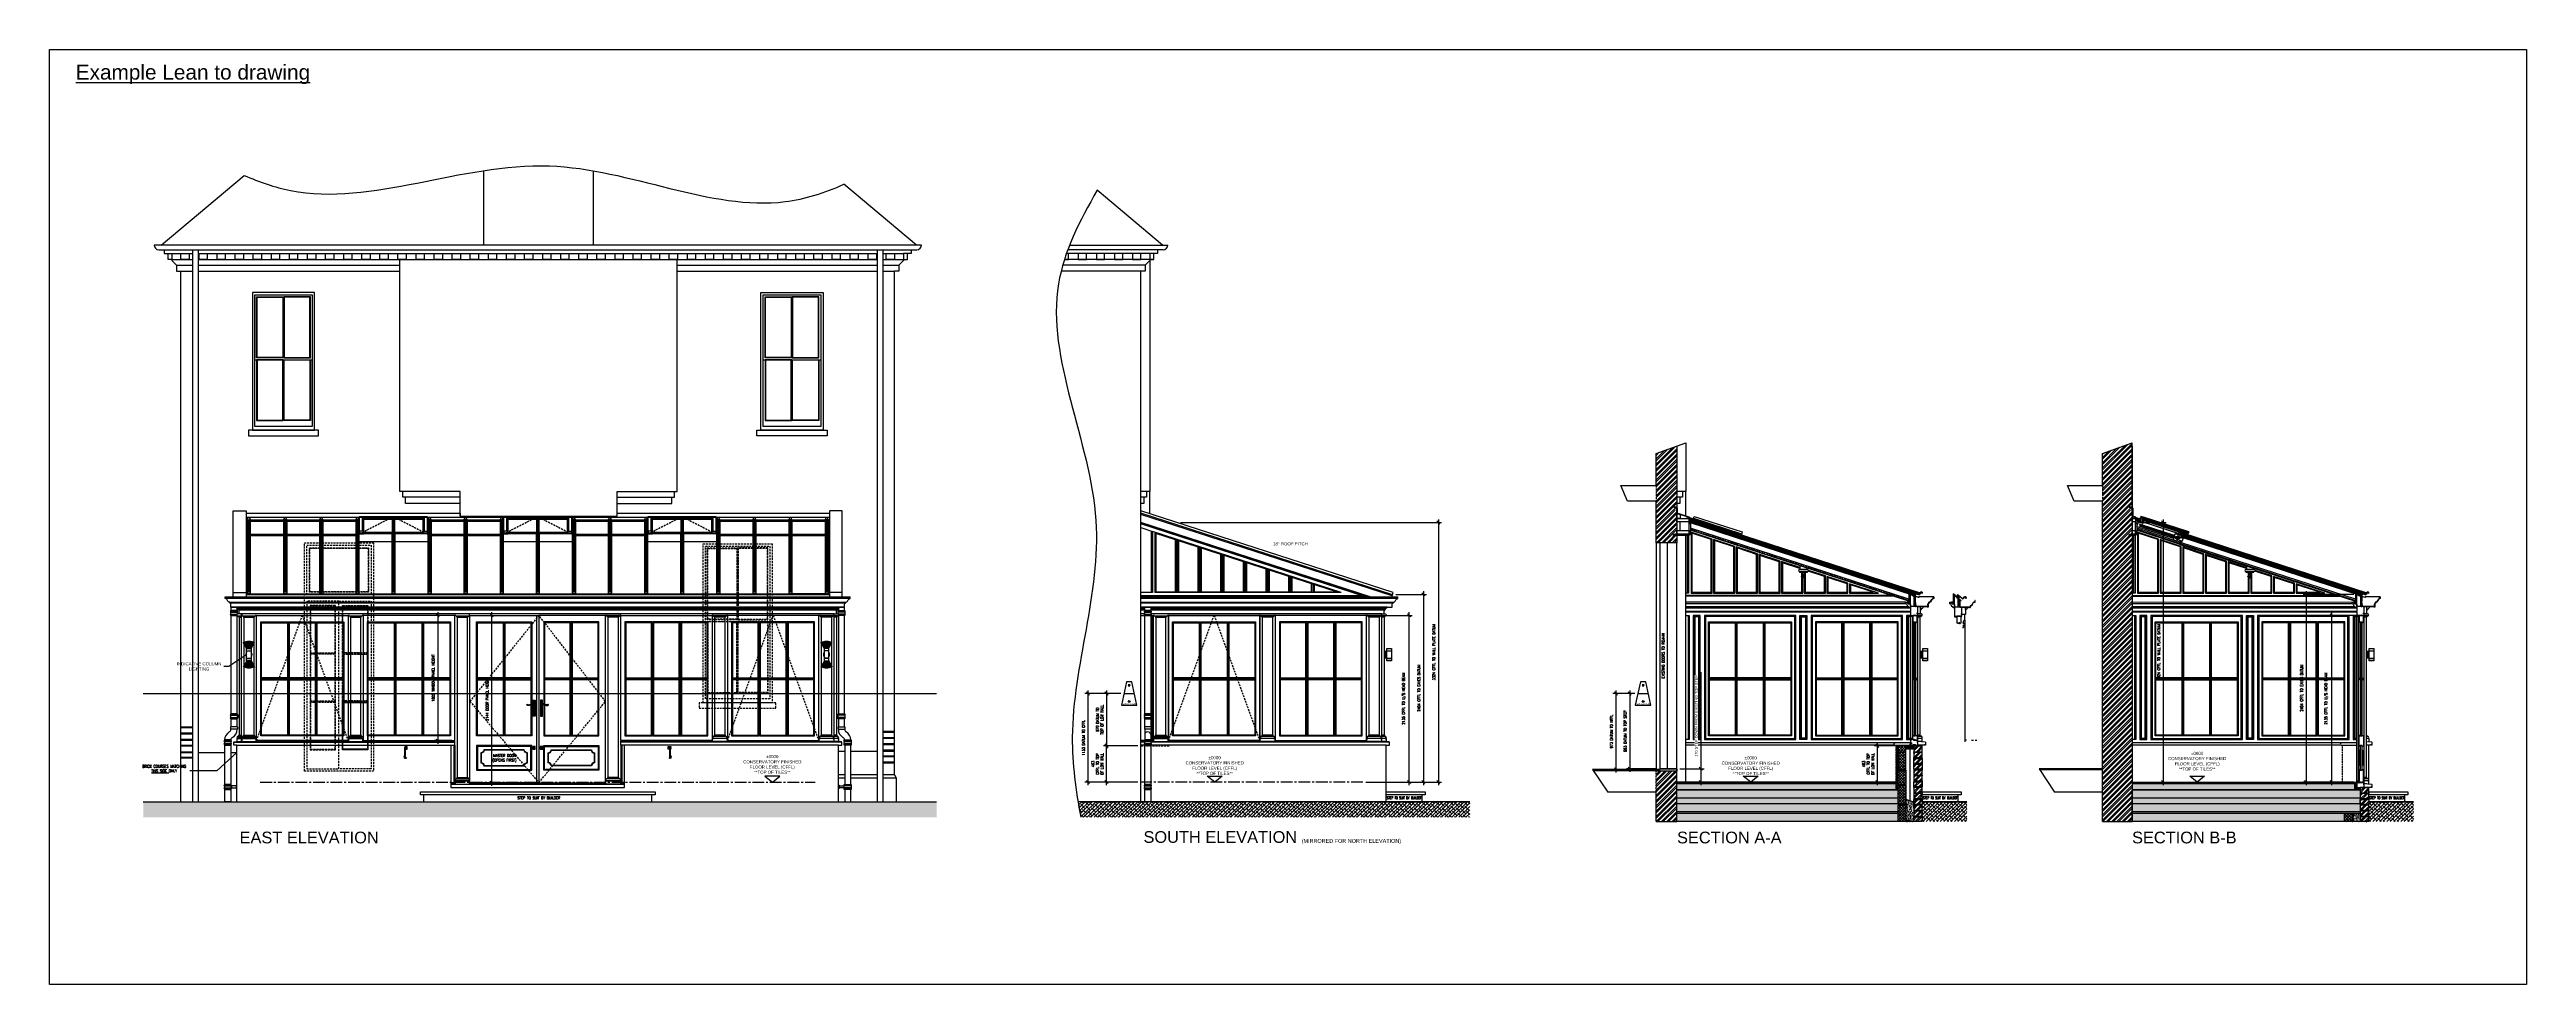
# Model space of a CAD drawing. Header units: millimetres. Extents: x -38686 to 870903, y -23218 to 232707.
# Drawn here: x 33233 to 64946, y 55888 to 67865 of the extents above; entities that cross this region are included whole.
import ezdxf

# ---------------------------------------------------------------- set-up
doc = ezdxf.new("R2010")
doc.units = ezdxf.units.MM
doc.header["$LTSCALE"] = 10
doc.header["$PDMODE"] = 35
doc.header["$PDSIZE"] = 50
for name, pattern in [('( Dashed )', [0.75, 0.5, -0.25]), ('CENTER', [50.8, 31.75, -6.35, 6.35, -6.35]), ('CENTER2', [1.125, 0.75, -0.125, 0.125, -0.125]), ('DASHED2', [0.375, 0.25, -0.125]), ('HIDDEN', [0.375, 0.25, -0.125]), ('HIDDENX2', [0.75, 0.5, -0.25])]:
    doc.linetypes.add(name, pattern=pattern)
for name, color, linetype in [('02 - Notes & Text', 251, 'Continuous'), ('03 - Datum', 11, 'CENTER2'), ('10 - Frame Outline', 142, 'Continuous'), ('40 - Detail Outline', 142, 'Continuous'), ('41 - Detail', 7, 'Continuous'), ('42 - Detail Hatch', 7, 'Continuous'), ('44 - Detail Text', 7, 'Continuous'), ('901 - 0.10mm Line Thickness', 251, 'Continuous'), ('BEAMS', 1, 'DASHED2')]:
    doc.layers.add(name, color=color, linetype=linetype)
doc.layers.add('MView', color=7, linetype='Continuous', plot=False)
doc.styles.add('1-20', font='romans.shx', dxfattribs={"width": 0.8, "height": 35})
doc.styles.add('Arial', font='arial.ttf')
doc.styles.add('CGBOLD', font='arialbd.ttf')
doc.linetypes.add('BATTING', pattern='A,0.00254,-2.54,[134,ltypeshp.shx,S=2.54,R=0,X=-2.54,Y=0],-5.08,[134,ltypeshp.shx,S=2.54,R=180,X=2.54,Y=0],-2.54', length=10.16254)
doc.dimstyles.new('1-20', dxfattribs={"dimtxt": 35, "dimasz": 40, "dimexe": 40, "dimexo": 40, "dimgap": 40, "dimtad": 1, "dimdec": 0, "dimzin": 0, "dimdsep": 46, "dimtxsty": '1-20', "dimblk": 'OBLIQUE', "dimcen": 40, "dimdle": 40, "dimclrd": 251, "dimclre": 251, "dimclrt": 251, "dimadec": 0, "dimazin": 0, "dimtfac": 1, "dimtdec": 0, "dimtix": 1, "dimtmove": 1, "dimatfit": 3, "dimfxl": 1, "dimtolj": 1, "dimtzin": 0, "dimlwd": 25, "dimarcsym": 0})
doc.dimstyles.new('1-20 Roundoff', dxfattribs={"dimtxt": 40, "dimasz": 40, "dimexe": 40, "dimexo": 40, "dimgap": 40, "dimtad": 1, "dimdsep": 46, "dimtxsty": '1-20', "dimblk": 'OBLIQUE', "dimcen": 40, "dimdle": 40, "dimclrd": 251, "dimclre": 251, "dimclrt": 251, "dimazin": 2, "dimtfac": 1, "dimtix": 1, "dimtmove": 1, "dimatfit": 3, "dimfxl": 1, "dimtolj": 1, "dimtzin": 0, "dimlwd": 25, "dimarcsym": 0})
pattern_1 = [(45, (6492.23, 62297.049), (-17.960512, 17.960512), []), (135, (6492.23, 62297.049), (-17.960512, -17.960512), [])]
pattern_2 = [(45, (6484.23, 62297.05), (-33.67596, 33.67596), []), (45, (6506.68, 62297.05), (-33.67596, 33.67596), [])]
pattern_3 = [(45, (-27907.534, 44961.77), (-33.67596, 33.67596), []), (45, (-27885.083, 44961.77), (-33.67596, 33.67596), [])]
pattern_4 = [(45, (11288.912, 62297.05), (-33.67596, 33.67596), []), (45, (11311.363, 62297.05), (-33.67596, 33.67596), [])]
pattern_5 = [(140, (11288.912, 62339.05), (4.781726, 54.6554), [5.715, -62.865]), (85, (11288.91, 62339.05), (-57.317054, -10.573026), [4.572, -50.292175]), (190.45144, (11289.31, 62343.603), (-52.535326, 44.082374), [4.857, -53.427073]), (136.1842, (11273.67, 62339.05), (12.6127, 81.32371), [8.5725, -94.2975]), (186.63556, (11274.72, 62345.826), (-74.22784, 71.22124), [7.28551, -80.14068]), (81.18415, (11273.67, 62339.05), (-74.22784, 71.22124), [6.85799, -75.43792]), (111, (11277.482, 62346.67), (30.67956, 45.484317), [5.715, -62.865]), (56, (11277.48, 62346.67), (-55.25639, 18.54061), [4.572, -50.292]), (161.45145, (11280.04, 62350.46), (-24.57683, 64.024926), [4.857, -53.42698]), (127.5, (11288.912, 62339.049), (-25.366512, 0.926581), [0, -49.6824, 0, -51.054, 0, -50.4825]), (97.5, (11288.912, 62339.05), (-30.054172, 20.045899), [0, -29.1084, 0, -48.5394, 0, -19.2405]), (57.5, (11288.912, 62322.056), (1.718623, 40.6771786), [0, -19.05, 0, -59.436, 0, -78.867]), (47.5, (11288.912, 62314.436), (-7.627947, 44.438754), [0, -24.765, 0, -39.4716, 0, -56.007])]

# ---------------------------------------------------------------- blocks, each defined once
blk = doc.blocks.new('_Oblique')
at = {"color": 0, "linetype": 'ByBlock', "lineweight": -2}
blk.add_line((-0.5, -0.5), (0.5, 0.5), dxfattribs=at)
blk = doc.blocks.new('*D2402')
at = {"layer": '44 - Detail Text', "color": 251, "lineweight": 25, "ltscale": 10, "transparency": 16777216}
for p, q in [((54376, 59887), (54376, 58652)), ((54376, 58692), (54376, 58442))]:
    blk.add_line(p, q, dxfattribs=at)
at = {"layer": '44 - Detail Text', "color": 251, "lineweight": -2, "ltscale": 10, "transparency": 16777216}
for p, q in [((54108, 58652), (54416, 58652)), ((54108, 58482), (54416, 58482))]:
    blk.add_line(p, q, dxfattribs=at)
at = {"layer": 'Defpoints', "color": 0, "ltscale": 10, "transparency": 16777216}
for p in [(54068, 58652), (54068, 58482), (54376, 58482)]:
    blk.add_point(p, dxfattribs=at)
at = {"layer": '44 - Detail Text', "color": 251, "lineweight": 25, "ltscale": 10, "transparency": 16777216, "xscale": 40, "yscale": 40, "zscale": 40, "rotation": 270}
blk.add_blockref('_Oblique', (54376, 58482), dxfattribs=at)
at = {"layer": '44 - Detail Text', "color": 251, "ltscale": 10, "transparency": 16777216, "insert": (54318, 59328), "char_height": 35, "attachment_point": 5, "rotation": 90, "style": '1-20', "bg_fill": 3, "box_fill_scale": 1.1, "bg_fill_color": 256, "bg_fill_true_color": 13158600, "bg_fill_transparency": 0}
blk.add_mtext('\\A1;{\\fArial|b0|i0|c0|p34;\\W1;\\C3;170 STEP DOWN FROM EXISTING TOP STEP}', dxfattribs=at)
at = {"layer": '44 - Detail Text', "color": 251, "lineweight": 25, "ltscale": 10, "transparency": 16777216, "xscale": 40, "yscale": 40, "zscale": 40, "rotation": 90}
blk.add_blockref('_Oblique', (54376, 58652), dxfattribs=at)
blk = doc.blocks.new('*D2403')
at = {"layer": '40 - Detail Outline', "color": 251, "lineweight": -2, "ltscale": 2, "transparency": 16777216}
for p, q in [((56861, 58945), (56595, 58945)), ((56861, 58482), (56595, 58482))]:
    blk.add_line(p, q, dxfattribs=at)
at = {"layer": '40 - Detail Outline', "color": 251, "lineweight": 25, "ltscale": 2, "transparency": 16777216}
blk.add_line((56635, 58985), (56635, 58442), dxfattribs=at)
at = {"layer": 'Defpoints', "color": 0, "ltscale": 2, "transparency": 16777216}
for p in [(56901, 58945), (56635, 58482), (56901, 58482)]:
    blk.add_point(p, dxfattribs=at)
at = {"layer": '40 - Detail Outline', "color": 251, "lineweight": 25, "ltscale": 2, "transparency": 16777216, "xscale": 40, "yscale": 40, "zscale": 40}
for p, rotation in [((56635, 58945), 90), ((56635, 58482), 270)]:
    blk.add_blockref('_Oblique', p, dxfattribs=dict(at, rotation=rotation))
at = {"layer": '40 - Detail Outline', "color": 251, "ltscale": 2, "transparency": 16777216, "insert": (56519, 58713), "char_height": 35, "attachment_point": 5, "rotation": 90, "style": '1-20'}
blk.add_mtext('\\A1;463 \\PCFFL TO TOP\\POF LOW WALL', dxfattribs=at)
blk = doc.blocks.new('*D2404')
at = {"layer": '44 - Detail Text', "color": 251, "lineweight": 25, "ltscale": 10, "transparency": 16777216}
blk.add_line((60295, 61846), (60295, 58442), dxfattribs=at)
at = {"layer": '44 - Detail Text', "color": 251, "lineweight": -2, "ltscale": 10, "transparency": 16777216}
for p, q in [((59984, 61806), (60335, 61806)), ((59939, 58482), (60335, 58482))]:
    blk.add_line(p, q, dxfattribs=at)
at = {"layer": 'Defpoints', "color": 0, "ltscale": 10, "transparency": 16777216}
for p in [(59944, 61806), (59899, 58482), (60295, 58482)]:
    blk.add_point(p, dxfattribs=at)
at = {"layer": '44 - Detail Text', "color": 251, "lineweight": 25, "ltscale": 10, "transparency": 16777216, "xscale": 40, "yscale": 40, "zscale": 40}
for p, rotation in [((60295, 61806), 90), ((60295, 58482), 270)]:
    blk.add_blockref('_Oblique', p, dxfattribs=dict(at, rotation=rotation))
at = {"layer": '44 - Detail Text', "color": 251, "ltscale": 10, "transparency": 16777216, "insert": (60238, 60144), "char_height": 35, "attachment_point": 5, "rotation": 90, "style": '1-20'}
blk.add_mtext('\\A1;3324 CFFL TO WALL PLATE DATUM', dxfattribs=at)
blk = doc.blocks.new('*D2405')
at = {"layer": '44 - Detail Text', "color": 251, "lineweight": -2, "ltscale": 10, "transparency": 16777216}
for p, q in [((62829, 60617), (62412, 60617)), ((62735, 58482), (62412, 58482))]:
    blk.add_line(p, q, dxfattribs=at)
at = {"layer": '44 - Detail Text', "color": 251, "lineweight": 25, "ltscale": 10, "transparency": 16777216}
blk.add_line((62452, 60657), (62452, 58442), dxfattribs=at)
at = {"layer": 'Defpoints', "color": 0, "ltscale": 10, "transparency": 16777216}
for p in [(62869, 60617), (62452, 58482), (62775, 58482)]:
    blk.add_point(p, dxfattribs=at)
at = {"layer": '44 - Detail Text', "color": 251, "lineweight": 25, "ltscale": 10, "transparency": 16777216, "xscale": 40, "yscale": 40, "zscale": 40}
for p, rotation in [((62452, 60617), 90), ((62452, 58482), 270)]:
    blk.add_blockref('_Oblique', p, dxfattribs=dict(at, rotation=rotation))
at = {"layer": '44 - Detail Text', "color": 251, "ltscale": 10, "transparency": 16777216, "insert": (62385, 59549), "char_height": 35, "attachment_point": 5, "rotation": 90, "style": '1-20'}
blk.add_mtext('\\A1;2135 CFFL TO U/S HEAD BEAM', dxfattribs=at)
blk = doc.blocks.new('*D2406')
at = {"layer": '44 - Detail Text', "color": 251, "lineweight": 25, "ltscale": 10, "transparency": 16777216}
blk.add_line((62126, 60926), (62126, 58442), dxfattribs=at)
at = {"layer": '44 - Detail Text', "color": 251, "lineweight": -2, "ltscale": 10, "transparency": 16777216}
for p, q in [((62735, 60886), (62086, 60886)), ((62735, 58482), (62086, 58482))]:
    blk.add_line(p, q, dxfattribs=at)
at = {"layer": 'Defpoints', "color": 0, "ltscale": 10, "transparency": 16777216}
for p in [(62775, 60886), (62126, 58482), (62775, 58482)]:
    blk.add_point(p, dxfattribs=at)
at = {"layer": '44 - Detail Text', "color": 251, "lineweight": 25, "ltscale": 10, "transparency": 16777216, "xscale": 40, "yscale": 40, "zscale": 40}
for p, rotation in [((62126, 60886), 90), ((62126, 58482), 270)]:
    blk.add_blockref('_Oblique', p, dxfattribs=dict(at, rotation=rotation))
at = {"layer": '44 - Detail Text', "color": 251, "ltscale": 10, "transparency": 16777216, "insert": (62068, 59684), "char_height": 35, "attachment_point": 5, "rotation": 90, "style": '1-20'}
blk.add_mtext('\\A1;2404 CFFL TO EAVES DATUM', dxfattribs=at)
blk = doc.blocks.new('*D2407')
at = {"layer": '44 - Detail Text', "color": 251, "lineweight": -2, "ltscale": 10, "transparency": 16777216}
for p, q in [((38656, 60617), (38933, 60617)), ((38656, 58473), (38933, 58473))]:
    blk.add_line(p, q, dxfattribs=at)
at = {"layer": '44 - Detail Text', "color": 251, "lineweight": 25, "ltscale": 10, "transparency": 16777216}
blk.add_line((38893, 60657), (38893, 58433), dxfattribs=at)
at = {"layer": 'Defpoints', "color": 0, "ltscale": 10, "transparency": 16777216}
for p in [(38616, 60617), (38616, 58473), (38893, 58473)]:
    blk.add_point(p, dxfattribs=at)
at = {"layer": '44 - Detail Text', "color": 251, "lineweight": 25, "ltscale": 10, "transparency": 16777216, "xscale": 40, "yscale": 40, "zscale": 40}
for p, rotation in [((38893, 60617), 90), ((38893, 58473), 270)]:
    blk.add_blockref('_Oblique', p, dxfattribs=dict(at, rotation=rotation))
at = {"layer": '44 - Detail Text', "color": 251, "ltscale": 10, "transparency": 16777216, "insert": (38836, 59545), "char_height": 35, "attachment_point": 5, "rotation": 90, "style": '1-20'}
blk.add_mtext('\\A1;2144 DOOR PANEL HEIGHT', dxfattribs=at)
blk = doc.blocks.new('*D2408')
at = {"layer": '44 - Detail Text', "color": 251, "lineweight": -2, "ltscale": 10, "transparency": 16777216}
for p, q in [((38382, 60617), (38163, 60617)), ((38382, 59012), (38163, 59012))]:
    blk.add_line(p, q, dxfattribs=at)
at = {"layer": '44 - Detail Text', "color": 251, "lineweight": 25, "ltscale": 10, "transparency": 16777216}
blk.add_line((38203, 60657), (38203, 58972), dxfattribs=at)
at = {"layer": 'Defpoints', "color": 0, "ltscale": 10, "transparency": 16777216}
for p in [(38422, 60617), (38203, 59012), (38422, 59012)]:
    blk.add_point(p, dxfattribs=at)
at = {"layer": '44 - Detail Text', "color": 251, "lineweight": 25, "ltscale": 10, "transparency": 16777216, "xscale": 40, "yscale": 40, "zscale": 40}
for p, rotation in [((38203, 60617), 90), ((38203, 59012), 270)]:
    blk.add_blockref('_Oblique', p, dxfattribs=dict(at, rotation=rotation))
at = {"layer": '44 - Detail Text', "color": 251, "ltscale": 10, "transparency": 16777216, "insert": (38146, 59814), "char_height": 35, "attachment_point": 5, "rotation": 90, "style": '1-20'}
blk.add_mtext('\\A1;1605 WINDOW PANEL HEIGHT', dxfattribs=at)
blk = doc.blocks.new('*D2409')
at = {"layer": '44 - Detail Text', "color": 251, "lineweight": 25, "ltscale": 10, "transparency": 16777216}
blk.add_line((53465, 59655), (53465, 58612), dxfattribs=at)
at = {"layer": '44 - Detail Text', "color": 251, "lineweight": -2, "ltscale": 10, "transparency": 16777216}
for p, q in [((53529, 59615), (53425, 59615)), ((53813, 58652), (53425, 58652))]:
    blk.add_line(p, q, dxfattribs=at)
at = {"layer": 'Defpoints', "color": 0, "ltscale": 10, "transparency": 16777216}
for p in [(53569, 59615), (53465, 58652), (53853, 58652)]:
    blk.add_point(p, dxfattribs=at)
at = {"layer": '44 - Detail Text', "color": 251, "lineweight": 25, "ltscale": 10, "transparency": 16777216, "xscale": 40, "yscale": 40, "zscale": 40}
for p, rotation in [((53465, 59615), 90), ((53465, 58652), 270)]:
    blk.add_blockref('_Oblique', p, dxfattribs=dict(at, rotation=rotation))
at = {"layer": '44 - Detail Text', "color": 251, "ltscale": 10, "transparency": 16777216, "insert": (53407, 59133), "char_height": 35, "attachment_point": 5, "rotation": 90, "style": '1-20'}
blk.add_mtext('\\A1;963 DATUM TO TOP STEP', dxfattribs=at)
blk = doc.blocks.new('*D2410')
at = {"layer": '44 - Detail Text', "color": 251, "lineweight": 25, "ltscale": 10, "transparency": 16777216}
blk.add_line((53288, 59655), (53288, 58602), dxfattribs=at)
at = {"layer": '44 - Detail Text', "color": 251, "lineweight": -2, "ltscale": 10, "transparency": 16777216}
for p, q in [((53529, 59615), (53248, 59615)), ((53763, 58642), (53248, 58642))]:
    blk.add_line(p, q, dxfattribs=at)
at = {"layer": 'Defpoints', "color": 0, "ltscale": 10, "transparency": 16777216}
for p in [(53569, 59615), (53288, 58642), (53803, 58642)]:
    blk.add_point(p, dxfattribs=at)
at = {"layer": '44 - Detail Text', "color": 251, "lineweight": 25, "ltscale": 10, "transparency": 16777216, "xscale": 40, "yscale": 40, "zscale": 40}
for p, rotation in [((53288, 59615), 90), ((53288, 58642), 270)]:
    blk.add_blockref('_Oblique', p, dxfattribs=dict(at, rotation=rotation))
at = {"layer": '44 - Detail Text', "color": 251, "ltscale": 10, "transparency": 16777216, "insert": (53230, 59128), "char_height": 35, "attachment_point": 5, "rotation": 90, "style": '1-20'}
blk.add_mtext('\\A1;973 DATUM TO HFFL', dxfattribs=at)
blk = doc.blocks.new('A$C5001082D')
at = {"layer": '40 - Detail Outline'}
blk.add_lwpolyline([(0, -19), (3, -19), (3, -24), (10, -24), (10, -27), (15, -27), (15, -8.5, 1), (2, -8.5), (0, -8.5)], format="xyb", close=True, dxfattribs=at)
blk = doc.blocks.new('A$C060C241A')
at = {"layer": '40 - Detail Outline'}
blk.add_line((20, -14), (25, -14), dxfattribs=at)
blk.add_lwpolyline([(4, -30), (0, -30), (0, 0), (25, 0), (25, -14)], dxfattribs=at)
blk.add_arc((4, -14), 16, 270, 0, dxfattribs=at)
blk = doc.blocks.new('*D2411')
at = {"layer": '40 - Detail Outline', "color": 251, "lineweight": -2, "ltscale": 2, "transparency": 16777216}
for p, q in [((47165, 58945), (46726, 58945)), ((47165, 58482), (46726, 58482))]:
    blk.add_line(p, q, dxfattribs=at)
at = {"layer": '40 - Detail Outline', "color": 251, "lineweight": 25, "ltscale": 2, "transparency": 16777216}
blk.add_line((46766, 58442), (46766, 58985), dxfattribs=at)
at = {"layer": 'Defpoints', "color": 0, "ltscale": 2, "transparency": 16777216}
for p in [(46766, 58945), (47205, 58945), (47205, 58482)]:
    blk.add_point(p, dxfattribs=at)
at = {"layer": '40 - Detail Outline', "color": 251, "lineweight": 25, "ltscale": 2, "transparency": 16777216, "xscale": 40, "yscale": 40, "zscale": 40}
for p, rotation in [((46766, 58945), 90), ((46766, 58482), 270)]:
    blk.add_blockref('_Oblique', p, dxfattribs=dict(at, rotation=rotation))
at = {"layer": '40 - Detail Outline', "color": 251, "ltscale": 2, "transparency": 16777216, "insert": (46650, 58713), "char_height": 35, "attachment_point": 5, "rotation": 90, "style": '1-20'}
blk.add_mtext('\\A1;463 \\PCFFL TO TOP\\POF LOW WALL', dxfattribs=at)
blk = doc.blocks.new('*D2412')
at = {"layer": '44 - Detail Text', "color": 251, "lineweight": 25, "ltscale": 10, "transparency": 16777216}
blk.add_line((46766, 59655), (46766, 58905), dxfattribs=at)
at = {"layer": '44 - Detail Text', "color": 251, "lineweight": -2, "ltscale": 10, "transparency": 16777216}
for p, q in [((46949, 59615), (46726, 59615)), ((47165, 58945), (46726, 58945))]:
    blk.add_line(p, q, dxfattribs=at)
at = {"layer": 'Defpoints', "color": 0, "ltscale": 10, "transparency": 16777216}
for p in [(46989, 59615), (46766, 58945), (47205, 58945)]:
    blk.add_point(p, dxfattribs=at)
at = {"layer": '44 - Detail Text', "color": 251, "lineweight": 25, "ltscale": 10, "transparency": 16777216, "xscale": 40, "yscale": 40, "zscale": 40}
for p, rotation in [((46766, 59615), 90), ((46766, 58945), 270)]:
    blk.add_blockref('_Oblique', p, dxfattribs=dict(at, rotation=rotation))
at = {"layer": '44 - Detail Text', "color": 251, "ltscale": 10, "transparency": 16777216, "insert": (46679, 59280), "char_height": 35, "attachment_point": 5, "rotation": 90, "style": '1-20'}
blk.add_mtext('\\A1;670 DATUM TO\\PTOP OF LOW WALL', dxfattribs=at)
blk = doc.blocks.new('*D2399')
at = {"layer": '44 - Detail Text', "color": 251, "lineweight": 25, "ltscale": 10, "transparency": 16777216}
blk.add_line((46529, 59655), (46529, 58442), dxfattribs=at)
at = {"layer": '44 - Detail Text', "color": 251, "lineweight": -2, "ltscale": 10, "transparency": 16777216}
for p, q in [((46949, 59615), (46489, 59615)), ((47165, 58482), (46489, 58482))]:
    blk.add_line(p, q, dxfattribs=at)
at = {"layer": 'Defpoints', "color": 0, "ltscale": 10, "transparency": 16777216}
for p in [(46989, 59615), (46529, 58482), (47205, 58482)]:
    blk.add_point(p, dxfattribs=at)
at = {"layer": '44 - Detail Text', "color": 251, "lineweight": 25, "ltscale": 10, "transparency": 16777216, "xscale": 40, "yscale": 40, "zscale": 40}
for p, rotation in [((46529, 59615), 90), ((46529, 58482), 270)]:
    blk.add_blockref('_Oblique', p, dxfattribs=dict(at, rotation=rotation))
at = {"layer": '44 - Detail Text', "color": 251, "ltscale": 10, "transparency": 16777216, "insert": (46471, 59048), "char_height": 35, "attachment_point": 5, "rotation": 90, "style": '1-20'}
blk.add_mtext('\\A1;1133 DATUM TO CFFL', dxfattribs=at)
blk = doc.blocks.new('*D2413')
at = {"layer": '44 - Detail Text', "color": 251, "lineweight": -2, "ltscale": 10, "transparency": 16777216}
for p, q in [((50136, 60617), (50681, 60617)), ((50088, 58482), (50681, 58482))]:
    blk.add_line(p, q, dxfattribs=at)
at = {"layer": '44 - Detail Text', "color": 251, "lineweight": 25, "ltscale": 10, "transparency": 16777216}
blk.add_line((50641, 58442), (50641, 60657), dxfattribs=at)
at = {"layer": 'Defpoints', "color": 0, "ltscale": 10, "transparency": 16777216}
for p in [(50096, 60617), (50641, 60617), (50048, 58482)]:
    blk.add_point(p, dxfattribs=at)
at = {"layer": '44 - Detail Text', "color": 251, "lineweight": 25, "ltscale": 10, "transparency": 16777216, "xscale": 40, "yscale": 40, "zscale": 40}
for p, rotation in [((50641, 60617), 90), ((50641, 58482), 270)]:
    blk.add_blockref('_Oblique', p, dxfattribs=dict(at, rotation=rotation))
at = {"layer": '44 - Detail Text', "color": 251, "ltscale": 10, "transparency": 16777216, "insert": (50575, 59549), "char_height": 35, "attachment_point": 5, "rotation": 90, "style": '1-20'}
blk.add_mtext('\\A1;2135 CFFL TO U/S HEAD BEAM', dxfattribs=at)
blk = doc.blocks.new('*D2400')
at = {"layer": '44 - Detail Text', "color": 251, "lineweight": 25, "ltscale": 10, "transparency": 16777216}
blk.add_line((50823, 60926), (50823, 58442), dxfattribs=at)
at = {"layer": '44 - Detail Text', "color": 251, "lineweight": -2, "ltscale": 10, "transparency": 16777216}
for p, q in [((50469, 60886), (50863, 60886)), ((50088, 58482), (50863, 58482))]:
    blk.add_line(p, q, dxfattribs=at)
at = {"layer": 'Defpoints', "color": 0, "ltscale": 10, "transparency": 16777216}
for p in [(50429, 60886), (50048, 58482), (50823, 58482)]:
    blk.add_point(p, dxfattribs=at)
at = {"layer": '44 - Detail Text', "color": 251, "lineweight": 25, "ltscale": 10, "transparency": 16777216, "xscale": 40, "yscale": 40, "zscale": 40}
for p, rotation in [((50823, 60886), 90), ((50823, 58482), 270)]:
    blk.add_blockref('_Oblique', p, dxfattribs=dict(at, rotation=rotation))
at = {"layer": '44 - Detail Text', "color": 251, "ltscale": 10, "transparency": 16777216, "insert": (50766, 59684), "char_height": 35, "attachment_point": 5, "rotation": 90, "style": '1-20'}
blk.add_mtext('\\A1;2404 CFFL TO EAVES DATUM', dxfattribs=at)
blk = doc.blocks.new('*D2401')
at = {"layer": '44 - Detail Text', "color": 251, "lineweight": 25, "ltscale": 10, "transparency": 16777216}
blk.add_line((51015, 61846), (51015, 58442), dxfattribs=at)
at = {"layer": '44 - Detail Text', "color": 251, "lineweight": -2, "ltscale": 10, "transparency": 16777216}
for p, q in [((47712, 61806), (51055, 61806)), ((50088, 58482), (51055, 58482))]:
    blk.add_line(p, q, dxfattribs=at)
at = {"layer": 'Defpoints', "color": 0, "ltscale": 10, "transparency": 16777216}
for p in [(47672, 61806), (50048, 58482), (51015, 58482)]:
    blk.add_point(p, dxfattribs=at)
at = {"layer": '44 - Detail Text', "color": 251, "lineweight": 25, "ltscale": 10, "transparency": 16777216, "xscale": 40, "yscale": 40, "zscale": 40}
for p, rotation in [((51015, 61806), 90), ((51015, 58482), 270)]:
    blk.add_blockref('_Oblique', p, dxfattribs=dict(at, rotation=rotation))
at = {"layer": '44 - Detail Text', "color": 251, "ltscale": 10, "transparency": 16777216, "insert": (50957, 60144), "char_height": 35, "attachment_point": 5, "rotation": 90, "style": '1-20'}
blk.add_mtext('\\A1;3324 CFFL TO WALL PLATE DATUM', dxfattribs=at)

msp = doc.modelspace()

# ---------------------------------------------------------------- hatches: boundary and pattern name
h = msp.add_hatch()
h.set_pattern_fill('ANSI32', color=250, scale=5, style=0)
h.set_pattern_definition([(45, (-22075.97, 44961.77), (-33.67596, 33.67596), []), (45, (-22053.52, 44961.77), (-33.67596, 33.67596), [])])
h.paths.add_polyline_path([(59899.203, 61964.822), (59869.203, 61964.822), (59869.203, 61966.622), (59869.203, 61974.822), (59899.203, 61974.822), (59899.203, 62826.652), (59519.203, 62691.537), (59519.203, 62279.822), (59519.203, 62079.822), (59519.203, 57974.822), (59714.203, 57974.822), (59899.203, 57974.822), (59899.203, 61610.399), (59859.053, 61610.399), (59859.053, 61628.399), (59899.203, 61628.399)])
h.paths.add_polyline_path([(59899.203, 61628.399), (59859.053, 61628.399), (59859.053, 61610.399), (59899.203, 61610.399)], flags=17)
h = msp.add_hatch()
h.set_pattern_fill('ANSI32', color=250, scale=5, style=0)
h.set_pattern_definition(pattern_3)
h.paths.add_polyline_path([(54067.638, 61964.822), (54037.638, 61964.822), (54037.638, 61966.622), (54037.638, 61974.822), (54067.638, 61974.822), (54067.638, 62785.761), (53802.638, 62691.537), (53802.638, 62279.822), (53802.638, 62079.822), (53802.638, 61547.822), (53882.638, 61547.822), (54067.638, 61547.822), (54067.638, 61610.399), (54027.488, 61610.399), (54027.488, 61628.399), (54067.638, 61628.399)])
h.paths.add_polyline_path([(54067.638, 61628.399), (54027.488, 61628.399), (54027.488, 61610.399), (54067.638, 61610.399)], flags=17)
h = msp.add_hatch()
h.set_pattern_fill('ANSI31', color=250, scale=0.5, angle=40, style=0)
h.set_pattern_definition([(85, (-322646.9035, 672.9962), (-1.581459083, 0.1383597416), [])])
edge = h.paths.add_edge_path()
edge.add_line((57675.019, 60833.55), (57673.091, 60831.252))
edge.add_line((57673.091, 60831.252), (57623.911, 60872.519))
edge.add_arc((57624.553, 60873.285), 1, 140, 230, ccw=False)
edge.add_line((57623.787, 60873.928), (57625.073, 60875.46))
edge.add_arc((57625.839, 60874.817), 1, 410, 500, ccw=False)
edge.add_line((57626.482, 60875.583), (57657.66, 60849.421))
edge.add_arc((57658.426, 60848.779), 1, 500, 590)
edge.add_line((57657.783, 60848.013), (57670.423, 60837.406))
edge.add_arc((57671.387, 60838.555), 1.5, 230, 320)
edge.add_line((57672.536, 60837.591), (57682.178, 60849.082))
edge.add_line((57682.178, 60849.082), (57669.921, 60859.367))
edge.add_line((57669.921, 60859.367), (57665.904, 60854.579))
edge.add_arc((57665.138, 60855.222), 1, 230, 320, ccw=False)
edge.add_line((57664.495, 60854.455), (57663.729, 60855.098))
edge.add_arc((57664.372, 60855.864), 1, 140, 230, ccw=False)
edge.add_line((57663.606, 60856.507), (57668.587, 60862.444))
edge.add_arc((57669.736, 60861.48), 1.5, 410, 500, ccw=False)
edge.add_line((57670.701, 60862.629), (57670.892, 60862.468))
edge.add_line((57670.892, 60862.468), (57674.749, 60867.064))
edge.add_arc((57675.132, 60866.743), 0.5, 491.8233728, 499.9999999, ccw=False)
edge.add_line((57674.799, 60867.116), (57674.819, 60867.093))
edge.add_line((57674.819, 60867.093), (57674.84, 60867.07))
edge.add_line((57674.84, 60867.07), (57674.861, 60867.048))
edge.add_line((57674.861, 60867.048), (57674.882, 60867.025))
edge.add_line((57674.882, 60867.025), (57674.903, 60867.003))
edge.add_line((57674.903, 60867.003), (57674.925, 60866.981))
edge.add_line((57674.925, 60866.981), (57674.947, 60866.959))
edge.add_line((57674.947, 60866.959), (57674.968, 60866.937))
edge.add_line((57674.968, 60866.937), (57674.99, 60866.915))
edge.add_line((57674.99, 60866.915), (57675.012, 60866.894))
edge.add_line((57675.012, 60866.894), (57675.035, 60866.872))
edge.add_line((57675.035, 60866.872), (57675.057, 60866.851))
edge.add_line((57675.057, 60866.851), (57675.079, 60866.83))
edge.add_line((57675.079, 60866.83), (57675.102, 60866.809))
edge.add_line((57675.102, 60866.809), (57675.125, 60866.788))
edge.add_line((57675.125, 60866.788), (57675.148, 60866.767))
edge.add_line((57675.148, 60866.767), (57675.171, 60866.747))
edge.add_line((57675.171, 60866.747), (57675.194, 60866.726))
edge.add_line((57675.194, 60866.726), (57675.217, 60866.706))
edge.add_line((57675.217, 60866.706), (57675.241, 60866.686))
edge.add_line((57675.241, 60866.686), (57675.264, 60866.666))
edge.add_line((57675.264, 60866.666), (57675.288, 60866.646))
edge.add_line((57675.288, 60866.646), (57675.312, 60866.627))
edge.add_line((57675.312, 60866.627), (57675.336, 60866.607))
edge.add_line((57675.336, 60866.607), (57675.36, 60866.588))
edge.add_line((57675.36, 60866.588), (57675.384, 60866.569))
edge.add_line((57675.384, 60866.569), (57675.409, 60866.55))
edge.add_line((57675.409, 60866.55), (57675.433, 60866.531))
edge.add_line((57675.433, 60866.531), (57675.458, 60866.512))
edge.add_line((57675.458, 60866.512), (57675.483, 60866.494))
edge.add_line((57675.483, 60866.494), (57675.508, 60866.475))
edge.add_line((57675.508, 60866.475), (57675.533, 60866.457))
edge.add_line((57675.533, 60866.457), (57675.558, 60866.439))
edge.add_line((57675.558, 60866.439), (57675.583, 60866.422))
edge.add_line((57675.583, 60866.422), (57675.608, 60866.404))
edge.add_line((57675.608, 60866.404), (57675.633, 60866.386))
edge.add_line((57675.633, 60866.386), (57675.659, 60866.369))
edge.add_line((57675.659, 60866.369), (57675.685, 60866.352))
edge.add_line((57675.685, 60866.352), (57675.71, 60866.335))
edge.add_line((57675.71, 60866.335), (57675.736, 60866.318))
edge.add_line((57675.736, 60866.318), (57675.762, 60866.302))
edge.add_line((57675.762, 60866.302), (57675.788, 60866.285))
edge.add_line((57675.788, 60866.285), (57675.814, 60866.269))
edge.add_line((57675.814, 60866.269), (57675.84, 60866.253))
edge.add_line((57675.84, 60866.253), (57675.867, 60866.237))
edge.add_line((57675.867, 60866.237), (57675.893, 60866.222))
edge.add_line((57675.893, 60866.222), (57675.92, 60866.206))
edge.add_line((57675.92, 60866.206), (57675.946, 60866.191))
edge.add_line((57675.946, 60866.191), (57675.973, 60866.176))
edge.add_line((57675.973, 60866.176), (57675.999, 60866.161))
edge.add_line((57675.999, 60866.161), (57676.026, 60866.146))
edge.add_line((57676.026, 60866.146), (57676.053, 60866.132))
edge.add_line((57676.053, 60866.132), (57676.08, 60866.117))
edge.add_line((57676.08, 60866.117), (57676.107, 60866.103))
edge.add_line((57676.107, 60866.103), (57676.134, 60866.089))
edge.add_line((57676.134, 60866.089), (57676.162, 60866.075))
edge.add_line((57676.162, 60866.075), (57676.189, 60866.062))
edge.add_line((57676.189, 60866.062), (57676.216, 60866.048))
edge.add_line((57676.216, 60866.048), (57676.243, 60866.035))
edge.add_line((57676.243, 60866.035), (57676.271, 60866.022))
edge.add_line((57676.271, 60866.022), (57676.298, 60866.01))
edge.add_line((57676.298, 60866.01), (57676.326, 60865.997))
edge.add_line((57676.326, 60865.997), (57676.354, 60865.985))
edge.add_line((57676.354, 60865.985), (57676.381, 60865.972))
edge.add_arc((57675.898, 60866.1), 0.5, 319.9999999, 345.1914872, ccw=False)
edge.add_line((57676.281, 60865.779), (57672.746, 60861.566))
edge.add_arc((57673.129, 60861.244), 0.5, 500, 590)
edge.add_line((57672.807, 60860.861), (57674.493, 60859.447))
edge.add_arc((57674.814, 60859.83), 0.5, 230, 320)
edge.add_line((57675.197, 60859.509), (57678.17, 60863.052))
edge.add_arc((57677.787, 60863.373), 0.5, 320, 410)
edge.add_line((57678.108, 60863.756), (57677.903, 60863.977))
edge.add_arc((57678.549, 60863.386), 0.875, 410, 497.5414498, ccw=False)
edge.add_line((57679.111, 60864.057), (57679.686, 60863.575))
edge.add_arc((57678.93, 60862.675), 1.175, 320, 410, ccw=False)
edge.add_line((57679.831, 60861.919), (57676.408, 60857.84))
edge.add_line((57676.408, 60857.84), (57684.106, 60851.38))
edge.add_line((57684.106, 60851.38), (57687.642, 60855.593))
edge.add_arc((57688.408, 60854.951), 1, 410, 500, ccw=False)
edge.add_line((57689.051, 60855.717), (57689.817, 60855.074))
edge.add_arc((57689.174, 60854.308), 1, 320, 410, ccw=False)
edge.add_line((57689.94, 60853.665), (57674.834, 60835.663))
edge.add_arc((57675.983, 60834.699), 1.5, 500, 590)
at = {"ltscale": 2}
h = msp.add_hatch(dxfattribs=at)
h.set_pattern_fill('ANSI37', color=250, scale=8, style=0)
h.set_pattern_definition([(45, (19307.805, 62522.049), (-17.960512, 17.960512), []), (135, (19307.805, 62522.049), (-17.960512, -17.960512), [])])
h.paths.add_polyline_path([(56900.46, 58944.822), (57000.46, 58944.822), (57000.46, 58869.822), (56900.46, 58869.822)])
h = msp.add_hatch(dxfattribs=at)
h.set_pattern_fill('ANSI37', color=250, scale=8, style=0)
h.set_pattern_definition(pattern_1)
h.paths.add_polyline_path([(56900.638, 58644.822), (57000.638, 58644.822), (57000.638, 58859.822), (56900.638, 58859.822)])
h = msp.add_hatch()
h.set_pattern_fill('ANSI32', color=250, scale=5, style=0)
h.set_pattern_definition([(45, (19299.627, 62522.05), (-33.67596, 33.67596), []), (45, (19322.08, 62522.05), (-33.67596, 33.67596), [])])
h.paths.add_polyline_path([(57100.638, 58944.822), (57210.638, 58944.822), (57210.638, 58869.822), (57100.638, 58869.822)])
h = msp.add_hatch()
h.set_pattern_fill('ANSI32', color=250, scale=5, style=0)
h.set_pattern_definition([(45, (6484.23, 62532.05), (-33.67596, 33.67596), []), (45, (6506.68, 62532.05), (-33.67596, 33.67596), [])])
h.paths.add_polyline_path([(57100.638, 58794.822), (57210.638, 58794.822), (57210.638, 58859.822), (57100.638, 58859.822)])
h = msp.add_hatch()
h.set_pattern_fill('ANSI32', color=250, scale=5, style=0)
h.set_pattern_definition([(45, (6484.23, 62372.05), (-33.67596, 33.67596), []), (45, (6506.68, 62372.05), (-33.67596, 33.67596), [])])
h.paths.add_polyline_path([(57100.638, 58784.822), (57210.638, 58784.822), (57210.638, 58719.822), (57100.638, 58719.822)])
h = msp.add_hatch()
h.set_pattern_fill('ANSI32', color=250, scale=5, style=0)
h.set_pattern_definition(pattern_2)
h.paths.add_polyline_path([(57100.638, 58644.822), (57210.638, 58644.822), (57210.638, 58709.822), (57100.638, 58709.822)])
h = msp.add_hatch()
h.set_pattern_fill('ANSI32', color=250, scale=5, style=0)
h.set_pattern_definition(pattern_3)
h.paths.add_polyline_path([(53802.638, 58351.822), (53802.638, 57974.822), (54067.638, 57974.822), (54067.638, 58381.822), (54067.638, 58621.822), (53802.638, 58621.822)])
h = msp.add_hatch(dxfattribs=at)
h.set_pattern_fill('ANSI37', color=250, scale=8, style=0)
h.set_pattern_definition([(45, (6492.23, 62327.049), (-17.960512, 17.960512), []), (135, (6492.23, 62327.049), (-17.960512, -17.960512), [])])
h.paths.add_polyline_path([(56900.638, 58449.822), (57000.638, 58449.822), (57000.638, 58634.822), (56900.638, 58634.822)])
h = msp.add_hatch(dxfattribs=at)
h.set_pattern_fill('ANSI37', color=250, scale=8, style=0)
h.set_pattern_definition(pattern_1)
h.paths.add_polyline_path([(56900.638, 58194.822), (57000.638, 58194.822), (57000.638, 58439.822), (56900.638, 58439.822)])
h = msp.add_hatch()
h.set_pattern_fill('ANSI32', color=250, scale=5, style=0)
h.set_pattern_definition(pattern_2)
h.paths.add_polyline_path([(57100.638, 58569.822), (57210.638, 58569.822), (57210.638, 58634.822), (57100.638, 58634.822)])
h = msp.add_hatch()
h.set_pattern_fill('ANSI32', color=250, scale=5, style=0)
h.set_pattern_definition(pattern_2)
h.paths.add_polyline_path([(57210.638, 58494.822), (57210.638, 58559.822), (57100.638, 58559.822), (57100.638, 58494.822)])
h = msp.add_hatch()
h.set_pattern_fill('ANSI32', color=250, scale=5, style=0)
h.set_pattern_definition(pattern_2)
h.paths.add_polyline_path([(57210.638, 58484.822), (57100.638, 58484.822), (57100.638, 58419.822), (57210.638, 58419.822)])
h = msp.add_hatch()
h.set_pattern_fill('ANSI32', color=250, scale=5, style=0)
h.set_pattern_definition(pattern_2)
h.paths.add_polyline_path([(57210.638, 58344.822), (57210.638, 58409.822), (57100.638, 58409.822), (57100.638, 58344.822)])
h = msp.add_hatch()
h.set_pattern_fill('ANSI32', color=250, scale=5, style=0)
h.set_pattern_definition([(45, (11288.912, 62402.05), (-33.67596, 33.67596), []), (45, (11311.363, 62402.05), (-33.67596, 33.67596), [])])
h.paths.add_polyline_path([(62927.203, 58406.822), (62927.203, 58344.822), (62817.203, 58344.822), (62817.203, 58406.822)])
h = msp.add_hatch()
h.set_pattern_fill('ANSI38', color=250, scale=10, style=0)
h.set_pattern_definition([(45, (-26441.782, 44961.77), (-22.45064, 22.45064), []), (135, (-26441.782, 44961.77), (-67.351921, 22.45064), [79.375, -47.625])])
h.paths.add_polyline_path([(44589.954, 58229.822), (34433.691, 58229.822), (34433.691, 58029.822), (44589.954, 58029.822)])
h = msp.add_hatch()
h.set_pattern_fill('ANSI38', color=250, scale=10, style=0)
h.set_pattern_definition([(45, (-27839.98, 44961.77), (-22.45064, 22.45064), []), (135, (-27839.98, 44961.77), (-67.351921, 22.45064), [79.375, -47.625])])
h.paths.add_polyline_path([(46400.874, 58229.822), (46410.423, 58174.095), (46420.957, 58115.461), (46431.948, 58056.83), (46437.208, 58029.822), (51417.772, 58029.822), (51417.772, 58229.822)])
h = msp.add_hatch()
h.set_pattern_fill('AR-CONC', color=250, scale=0.3, angle=90, style=0)
h.set_pattern_definition([(140, (3877.48, 62339.05), (4.781726, 54.6554), [5.715, -62.865]), (85, (3877.48, 62339.05), (-57.317054, -10.573026), [4.572, -50.292175]), (190.45144, (3877.88, 62343.603), (-52.535326, 44.082374), [4.857, -53.427073]), (136.1842, (3862.24, 62339.05), (12.6127, 81.32371), [8.5725, -94.2975]), (186.63556, (3863.29, 62345.826), (-74.22784, 71.22124), [7.28551, -80.14068]), (81.18415, (3862.24, 62339.05), (-74.22784, 71.22124), [6.85799, -75.43792]), (111, (3866.05, 62346.67), (30.67956, 45.484317), [5.715, -62.865]), (56, (3866.05, 62346.67), (-55.25639, 18.54061), [4.572, -50.292]), (161.45145, (3868.61, 62350.46), (-24.57683, 64.024926), [4.857, -53.42698]), (127.5, (3877.481, 62339.049), (-25.366512, 0.926581), [0, -49.6824, 0, -51.054, 0, -50.4825]), (97.5, (3877.48, 62339.05), (-30.054172, 20.045899), [0, -29.1084, 0, -48.5394, 0, -19.2405]), (57.5, (3877.481, 62322.056), (1.718623, 40.6771786), [0, -19.05, 0, -59.436, 0, -78.867]), (47.5, (3877.48, 62314.436), (-7.627947, 44.438754), [0, -24.765, 0, -39.4716, 0, -56.007])])
h.paths.add_polyline_path([(56899.638, 58076.822), (56899.638, 58201.822), (54067.638, 58201.822), (54067.638, 58076.822)])
h = msp.add_hatch(dxfattribs=at)
h.set_pattern_fill('ANSI37', color=250, scale=8, style=0)
h.set_pattern_definition(pattern_1)
h.paths.add_polyline_path([(57000.638, 58184.822), (56900.638, 58184.822), (56900.638, 57974.822), (57000.638, 57974.822)])
h = msp.add_hatch()
h.set_pattern_fill('AR-CONC', color=250, scale=0.3, angle=90, style=0)
h.set_pattern_definition([(140, (10170.917, 67461.44), (4.781726, 54.6554), [5.715, -62.865]), (85, (10170.92, 67461.44), (-57.317054, -10.573026), [4.572, -50.292175]), (190.45144, (10171.316, 67465.993), (-52.535326, 44.082374), [4.857, -53.427073]), (136.1842, (10155.68, 67461.44), (12.6127, 81.32371), [8.5725, -94.2975]), (186.63556, (10156.73, 67468.216), (-74.22784, 71.22124), [7.2855, -80.14068]), (81.18415, (10155.68, 67461.44), (-74.22784, 71.22124), [6.85799, -75.43792]), (111, (10159.487, 67469.06), (30.67956, 45.484317), [5.715, -62.865]), (56, (10159.49, 67469.06), (-55.25639, 18.54061), [4.572, -50.292]), (161.45145, (10162.044, 67472.85), (-24.57683, 64.024926), [4.857, -53.42698]), (127.5, (10170.917, 67461.439), (-25.366512, 0.926581), [0, -49.6824, 0, -51.054, 0, -50.4825]), (97.5, (10170.917, 67461.439), (-30.054172, 20.045899), [0, -29.1084, 0, -48.5394, 0, -19.2405]), (57.5, (10170.917, 67444.446), (1.718623, 40.6771786), [0, -19.05, 0, -59.436, 0, -78.867]), (47.5, (10170.917, 67436.826), (-7.627947, 44.438754), [0, -24.765, 0, -39.4716, 0, -56.007])])
h.paths.add_polyline_path([(57000.638, 58184.822), (57000.638, 58194.822), (57000.638, 58259.822), (57100.638, 58223.425), (57100.638, 58194.822), (57100.638, 58184.822), (57100.638, 58119.822), (57100.638, 58109.822), (57100.638, 58044.822), (57100.638, 58034.822), (57100.638, 57974.822), (57000.638, 57974.822)])
h = msp.add_hatch()
h.set_pattern_fill('ANSI32', color=250, scale=5, style=0)
h.set_pattern_definition(pattern_2)
h.paths.add_polyline_path([(57210.638, 58269.822), (57210.638, 58334.822), (57100.638, 58334.822), (57100.638, 58269.822)])
h = msp.add_hatch()
h.set_pattern_fill('ANSI32', color=250, scale=5, style=0)
h.set_pattern_definition(pattern_2)
h.paths.add_polyline_path([(57210.638, 58259.822), (57100.638, 58259.822), (57100.638, 58194.822), (57210.638, 58194.822)])
h = msp.add_hatch()
h.set_pattern_fill('ANSI32', color=250, scale=5, style=0)
h.set_pattern_definition(pattern_2)
h.paths.add_polyline_path([(57100.638, 58184.822), (57100.638, 58119.822), (57210.638, 58119.822), (57210.638, 58184.822)])
h = msp.add_hatch()
h.set_pattern_fill('ANSI32', color=250, scale=5, style=0)
h.set_pattern_definition(pattern_2)
h.paths.add_polyline_path([(57100.638, 58109.822), (57100.638, 58044.822), (57210.638, 58044.822), (57210.638, 58109.822)])
h = msp.add_hatch()
h.set_pattern_fill('ANSI38', color=250, scale=10, style=0)
h.set_pattern_definition([(45, (-27907.534, 44961.77), (-22.45064, 22.45064), []), (135, (-27907.534, 44961.77), (-67.351921, 22.45064), [79.375, -47.625])])
h.paths.add_polyline_path([(57782.475, 58229.822), (57782.475, 57974.822), (57210.638, 57974.822), (57210.638, 58034.822), (57210.638, 58044.822), (57210.638, 58109.822), (57210.638, 58119.822), (57210.638, 58184.822), (57210.638, 58229.822)])
h = msp.add_hatch()
h.set_pattern_fill('AR-CONC', color=250, scale=0.3, angle=90, style=0)
h.set_pattern_definition(pattern_5)
h.paths.add_polyline_path([(62816.203, 58102.822), (62816.203, 58201.822), (59899.203, 58201.822), (59899.203, 58102.822)])
h = msp.add_hatch(dxfattribs=at)
h.set_pattern_fill('ANSI37', color=250, scale=8, style=0)
h.set_pattern_definition([(45, (11296.912, 62339.049), (-17.960512, 17.960512), []), (135, (11296.912, 62339.049), (-17.960512, -17.960512), [])])
h.paths.add_polyline_path([(62617.203, 58076.822), (62717.203, 58076.822), (62717.203, 57974.822), (62617.203, 57974.822)])
h = msp.add_hatch()
h.set_pattern_fill('AR-CONC', color=250, scale=0.3, angle=90, style=0)
h.set_pattern_definition(pattern_5)
h.paths.add_polyline_path([(62717.203, 58076.822), (62817.203, 58076.822), (62817.203, 57974.822), (62717.203, 57974.822)])
h = msp.add_hatch()
h.set_pattern_fill('ANSI32', color=250, scale=5, style=0)
h.set_pattern_definition(pattern_4)
h.paths.add_polyline_path([(62927.203, 58334.822), (62817.203, 58334.822), (62817.203, 58269.822), (62927.203, 58269.822)])
h = msp.add_hatch()
h.set_pattern_fill('ANSI32', color=250, scale=5, style=0)
h.set_pattern_definition(pattern_4)
h.paths.add_polyline_path([(62817.203, 58259.822), (62817.203, 58194.822), (62927.203, 58194.822), (62927.203, 58259.822)])
h = msp.add_hatch()
h.set_pattern_fill('ANSI32', color=250, scale=5, style=0)
h.set_pattern_definition(pattern_4)
h.paths.add_polyline_path([(62927.203, 58119.822), (62927.203, 58184.822), (62817.203, 58184.822), (62817.203, 58119.822)])
h = msp.add_hatch()
h.set_pattern_fill('ANSI32', color=250, scale=5, style=0)
h.set_pattern_definition(pattern_4)
h.paths.add_polyline_path([(62817.203, 58109.822), (62817.203, 58044.822), (62927.203, 58044.822), (62927.203, 58109.822)])
h = msp.add_hatch()
h.set_pattern_fill('ANSI38', color=250, scale=10, style=0)
h.set_pattern_definition([(45, (-22190.97, 44961.77), (-22.45064, 22.45064), []), (135, (-22190.97, 44961.77), (-67.351921, 22.45064), [79.375, -47.625])])
h.paths.add_polyline_path([(63499.04, 58229.822), (63499.04, 57974.822), (62927.203, 57974.822), (62927.203, 58034.822), (62927.203, 58044.822), (62927.203, 58109.822), (62927.203, 58119.822), (62927.203, 58184.822), (62927.203, 58229.822)])
h = msp.add_hatch()
h.set_pattern_fill('ANSI32', color=250, scale=5, style=0)
h.set_pattern_definition(pattern_2)
h.paths.add_polyline_path([(57100.638, 58034.822), (57100.638, 57974.822), (57210.638, 57974.822), (57210.638, 58034.822)])
h = msp.add_hatch()
h.set_pattern_fill('ANSI32', color=250, scale=5, style=0)
h.set_pattern_definition([(45, (11288.912, 62222.05), (-33.67596, 33.67596), []), (45, (11311.363, 62222.05), (-33.67596, 33.67596), [])])
h.paths.add_polyline_path([(62817.203, 58034.822), (62817.203, 57969.822), (62927.203, 57969.822), (62927.203, 58034.822)])
at = {"layer": '03 - Datum', "linetype": 'Continuous'}
h = msp.add_hatch(color=256, dxfattribs=at)
h.paths.add_polyline_path([(54231.638, 61805.672, -0.414213562), (54227.638, 61801.672), (54227.638, 61805.672)])
h.paths.add_polyline_path([(54227.638, 61805.672), (54223.638, 61805.672, -0.414213562), (54227.638, 61809.672)])
h = msp.add_hatch(color=256, dxfattribs=at)
h.paths.add_polyline_path([(59948.203, 61805.672, -0.414213562), (59944.203, 61801.672), (59944.203, 61805.672)])
h.paths.add_polyline_path([(59944.203, 61805.672), (59940.203, 61805.672, -0.414213562), (59944.203, 61809.672)])
h = msp.add_hatch(color=256, dxfattribs=at)
h.paths.add_polyline_path([(57058.642, 60885.825), (57063.642, 60885.825, -0.414213562), (57058.642, 60880.825)])
h.paths.add_polyline_path([(57053.642, 60885.825, -0.414213562), (57058.642, 60890.825), (57058.642, 60885.825)])
h = msp.add_hatch(color=256, dxfattribs=at)
h.paths.add_polyline_path([(62775.207, 60885.825), (62780.207, 60885.825, -0.414213562), (62775.207, 60880.825)])
h.paths.add_polyline_path([(62770.207, 60885.825, -0.414213562), (62775.207, 60890.825), (62775.207, 60885.825)])
h = msp.add_hatch(color=256, dxfattribs=at)
h.paths.add_polyline_path([(57623.553, 60878.04), (57628.553, 60878.04, -0.414213562), (57623.553, 60873.04)])
h.paths.add_polyline_path([(57618.553, 60878.04, -0.414213562), (57623.553, 60883.04), (57623.553, 60878.04)])
at = {"layer": '10 - Frame Outline'}
h = msp.add_hatch(dxfattribs=at)
h.set_pattern_fill('GRAVEL', color=250, scale=2, style=0)
h.set_pattern_definition([(228.0127875, (178790.012, 91755.217), (-406.40000003, -457.19999997), [6.834429, -676.609673]), (184.969741, (178785.4401, 91750.137), (609.59999976, 50.800002894), [11.728094, -1161.080978]), (132.510447, (178773.756, 91749.121), (508.000000215, -558.799999805), [8.26963, -818.694456]), (267.273689, (178753.9441, 91736.421), (50.800000106, 1015.999999995), [10.68009, -1057.328749]), (292.8336542, (178753.4361, 91725.753), (-254.00000002, 609.59999999), [10.472674, -1036.796155]), (357.273689, (178757.5001, 91716.101), (-1015.999999995, 50.800000106), [10.68009, -1057.328749]), (37.6942405, (178768.1681, 91715.593), (-660.39999997, -508.000000038), [14.123873, -1398.262306]), (72.2553284, (178779.3441, 91724.229), (355.600000096, 1117.59999997), [13.33439, -1320.105132]), (121.4295656, (178783.4081, 91736.929), (-406.400000058, 660.399999965), [10.71626, -1060.910914]), (175.2363583, (178777.82, 91746.073), (558.79999999, -50.80000009), [12.234266, -599.478739]), (222.3974378, (178765.6281, 91747.089), (-609.59999998, -558.800000021), [15.821558, -1566.33545]), (138.814075, (178804.236, 91735.913), (-355.59999998, 304.80000002), [5.40009, -534.611316]), (171.4692344, (178800.1721, 91739.469), (660.40000002, -101.599999885), [10.27364, -1017.09278]), (225, (178790.012, 91740.993), (-7e-15, -50.8), [7.184187, -64.657862]), (203.1985905, (178786.456, 91747.089), (254, 101.59999998), [3.868826, -383.012447]), (291.8014095, (178782.9, 91745.565), (-50.8, 152.4), [5.471312, -268.09506]), (30.9637565, (178784.932, 91740.485), (152.4, 101.6), [8.886393, -287.325963]), (161.565051, (178792.552, 91745.057), (101.6, -50.8), [6.425743, -154.217962]), (16.3895403, (178753.436, 91745.565), (508, 152.4), [9.00176, -891.176533]), (70.346176, (178762.072, 91748.105), (-203.20000002, -558.79999999), [7.551979, -747.644314]), (293.1985905, (178792.552, 91755.217), (-101.59999998, 254), [7.737602, -379.143672]), (343.6104597, (178795.6, 91748.105), (-508.00000001, 152.399999964), [9.00176, -891.176533]), (339.443955, (178753.436, 91714.069), (-254, 101.6), [8.680704, -425.354686]), (294.7751406, (178761.564, 91711.021), (-254.0000003, 558.79999986), [7.273442, -720.071868]), (66.8014095, (178793.06, 91704.417), (101.6, 254), [7.737602, -379.143672]), (17.3540246, (178796.108, 91711.529), (-660.39999999, -203.20000004), [8.515655, -843.04752]), (69.443955, (178768.168, 91704.417), (-101.6, -254), [4.340352, -429.695038]), (101.3099325, (178790.012, 91704.417), (-50.8, 203.2), [2.590292, -256.4399]), (165.963757, (178789.504, 91706.957), (152.4, -50.8), [10.472674, -198.981092]), (186.009006, (178779.3441, 91709.497), (508, 50.800000027), [9.70534, -960.827297]), (303.690068, (178784.932, 91735.913), (-50.8, 101.6), [7.326478, -175.835527]), (353.1572266, (178788.9961, 91729.817), (863.600000005, -101.599999955), [12.791135, -1266.320181]), (60.945396, (178801.696, 91728.293), (-203.2, -355.6), [5.230165, -517.787846]), (90, (178804.236, 91732.865), (-50.8, 50.8), [3.048, -47.752]), (120.256437, (178778.328, 91711.021), (203.19999998, -355.60000001), [7.05734, -698.678815]), (48.0127875, (178774.772, 91717.117), (406.40000003, 457.19999997), [13.668858, -669.775244]), (0, (178783.916, 91727.277), (50.8, 50.8), [13.208, -37.592]), (325.3048465, (178797.124, 91727.277), (508.00000019, -355.599999725), [8.032191, -795.186334]), (254.054604, (178803.728, 91722.705), (-50.8, -203.2), [7.396582, -362.433]), (207.6459754, (178801.6961, 91715.593), (-965.200000035, -507.999999933), [12.042902, -1192.249288]), (175.4260787, (178791.0281, 91710.005), (-660.4, 50.8), [12.74059, -1261.31693])])
h.paths.add_polyline_path([(54067.013, 58076.822), (56900.263, 58076.822), (56900.888, 57974.822), (54067.638, 57974.822)])
h = msp.add_hatch(dxfattribs=at)
h.set_pattern_fill('GRAVEL', color=250, scale=2, style=0)
h.set_pattern_definition([(228.0127875, (186201.4434, 91797.217), (-406.40000003, -457.19999997), [6.834429, -676.609673]), (184.969741, (186196.8714, 91792.137), (609.59999976, 50.800002894), [11.728094, -1161.080978]), (132.510447, (186185.1874, 91791.121), (508.000000215, -558.799999805), [8.26963, -818.694456]), (267.273689, (186165.3754, 91778.421), (50.800000106, 1015.999999995), [10.68009, -1057.328749]), (292.8336542, (186164.8674, 91767.753), (-254.00000002, 609.59999999), [10.472674, -1036.796155]), (357.273689, (186168.9314, 91758.101), (-1015.999999995, 50.800000106), [10.68009, -1057.328749]), (37.6942405, (186179.5994, 91757.593), (-660.39999997, -508.000000038), [14.123873, -1398.262306]), (72.2553284, (186190.7754, 91766.229), (355.600000096, 1117.59999997), [13.33439, -1320.105132]), (121.4295656, (186194.8394, 91778.929), (-406.400000058, 660.399999965), [10.71626, -1060.910914]), (175.2363583, (186189.2514, 91788.073), (558.79999999, -50.80000009), [12.234266, -599.478739]), (222.3974378, (186177.0594, 91789.089), (-609.59999998, -558.800000021), [15.821558, -1566.33545]), (138.814075, (186215.6674, 91777.913), (-355.59999998, 304.80000002), [5.40009, -534.611316]), (171.4692344, (186211.6034, 91781.469), (660.40000002, -101.599999885), [10.27364, -1017.09278]), (225, (186201.443, 91782.993), (-7e-15, -50.8), [7.184187, -64.657862]), (203.1985905, (186197.8874, 91789.089), (254, 101.59999998), [3.868826, -383.012447]), (291.8014095, (186194.331, 91787.565), (-50.8, 152.4), [5.471312, -268.09506]), (30.9637565, (186196.363, 91782.485), (152.4, 101.6), [8.886393, -287.325963]), (161.565051, (186203.983, 91787.057), (101.6, -50.8), [6.425743, -154.217962]), (16.3895403, (186164.8674, 91787.565), (508, 152.4), [9.00176, -891.176533]), (70.346176, (186173.5034, 91790.105), (-203.20000002, -558.79999999), [7.551979, -747.644314]), (293.1985905, (186203.9834, 91797.217), (-101.59999998, 254), [7.737602, -379.143672]), (343.6104597, (186207.0314, 91790.105), (-508.00000001, 152.399999964), [9.00176, -891.176533]), (339.443955, (186164.8674, 91756.069), (-254, 101.6), [8.680704, -425.354686]), (294.7751406, (186172.9954, 91753.021), (-254.0000003, 558.79999986), [7.273442, -720.071868]), (66.8014095, (186204.4914, 91746.417), (101.6, 254), [7.737602, -379.143672]), (17.3540246, (186207.5394, 91753.529), (-660.39999999, -203.20000004), [8.515655, -843.04752]), (69.443955, (186179.5994, 91746.417), (-101.6, -254), [4.340352, -429.695038]), (101.3099325, (186201.443, 91746.417), (-50.8, 203.2), [2.590292, -256.4399]), (165.963757, (186200.935, 91748.957), (152.4, -50.8), [10.472674, -198.981092]), (186.009006, (186190.7754, 91751.497), (508, 50.800000027), [9.70534, -960.827297]), (303.690068, (186196.363, 91777.913), (-50.8, 101.6), [7.326478, -175.835527]), (353.1572266, (186200.4274, 91771.817), (863.600000005, -101.599999955), [12.791135, -1266.320181]), (60.945396, (186213.1274, 91770.293), (-203.2, -355.6), [5.230165, -517.787846]), (90, (186215.667, 91774.865), (-50.8, 50.8), [3.048, -47.752]), (120.256437, (186189.7594, 91753.021), (203.19999998, -355.60000001), [7.05734, -698.678815]), (48.0127875, (186186.2034, 91759.117), (406.40000003, 457.19999997), [13.668858, -669.775244]), (0, (186195.347, 91769.277), (50.8, 50.8), [13.208, -37.592]), (325.3048465, (186208.5554, 91769.277), (508.00000019, -355.599999725), [8.032191, -795.186334]), (254.054604, (186215.1594, 91764.705), (-50.8, -203.2), [7.396582, -362.433]), (207.6459754, (186213.1274, 91757.593), (-965.200000035, -507.999999933), [12.042902, -1192.249288]), (175.4260787, (186202.4594, 91752.005), (-660.4, 50.8), [12.74059, -1261.31693])])
h.paths.add_polyline_path([(59899.203, 57974.822), (59899.203, 58076.822), (62625.203, 58076.822), (62625.203, 57974.822)])
at = {"layer": '40 - Detail Outline', "ltscale": 10, "transparency": 33554687}
h = msp.add_hatch(color=250, dxfattribs=at)
h.dxf.hatch_style = 1
h.set_gradient(color1=(255, 255, 255), color2=(173, 173, 173), tint=1, name='HEMISPHERICAL')
h.paths.add_polyline_path([(35858.854, 60273.31, 0.263639959), (35714.352, 60273.31), (35759.603, 60193.456), (35813.603, 60193.456)])
h = msp.add_hatch(color=250, dxfattribs=at)
h.dxf.hatch_style = 1
h.set_gradient(color1=(255, 255, 255), color2=(173, 173, 173), tint=1, name='HEMISPHERICAL')
h.paths.add_polyline_path([(43108.352, 60273.31, -0.263639959), (43252.854, 60273.31), (43207.603, 60193.456), (43153.603, 60193.456)])
at = {"layer": '40 - Detail Outline', "ltscale": 10}
h = msp.add_hatch(color=250, dxfattribs=at)
h.dxf.hatch_style = 1
h.set_gradient(color1=(173, 173, 173), tint=1, name='HEMISPHERICAL')
h.paths.add_polyline_path([(35858.854, 59953.601, -0.263639959), (35714.352, 59953.601), (35759.603, 60033.456), (35813.603, 60033.456)])
h = msp.add_hatch(color=250, dxfattribs=at)
h.dxf.hatch_style = 1
h.set_gradient(color1=(173, 173, 173), tint=1, name='HEMISPHERICAL')
h.paths.add_polyline_path([(43108.352, 59953.601, 0.263639959), (43252.854, 59953.601), (43207.603, 60033.456), (43153.603, 60033.456)])
h = msp.add_hatch(color=159, dxfattribs=at)
h.dxf.hatch_style = 1
edge = h.paths.add_edge_path()
edge.add_line((39421.389, 59485.952), (39421.389, 59531.263))
edge.add_line((39421.389, 59531.263), (39449.389, 59531.263))
edge.add_line((39449.389, 59531.263), (39449.389, 59326.263))
edge.add_line((39449.389, 59326.263), (39421.389, 59326.263))
edge.add_line((39421.389, 59326.263), (39421.389, 59473.555))
edge.add_arc((39415.325, 59459.156), 15.624, 427.163152, 469.4978585)
edge.add_line((39410.11, 59473.884), (39373.362, 59462.671))
edge.add_arc((39361.965, 59503.503), 42.394, 257.6546556, 285.5951312, ccw=False)
edge.add_arc((39354.424, 59472.354), 10.376, 191.9362695, 261.5625614, ccw=False)
edge.add_arc((39350.126, 59471.278), 5.95, 40.9581871, 190.3563362, ccw=False)
edge.add_line((39354.619, 59475.178), (39358.874, 59470.508))
edge.add_arc((39364.267, 59476.57), 8.113, 228.3385696, 288.6843782)
edge.add_line((39366.866, 59468.884), (39411.822, 59484.223))
edge.add_arc((39422.957, 59449.942), 36.044, 452.4938567, 467.9950535, ccw=False)
h = msp.add_hatch(color=159, dxfattribs=at)
h.dxf.hatch_style = 1
edge = h.paths.add_edge_path()
edge.add_line((39545.398, 59485.952), (39545.398, 59531.263))
edge.add_line((39545.398, 59531.263), (39517.398, 59531.263))
edge.add_line((39517.398, 59531.263), (39517.398, 59326.263))
edge.add_line((39517.398, 59326.263), (39545.398, 59326.263))
edge.add_line((39545.398, 59326.263), (39545.398, 59473.555))
edge.add_arc((39551.462, 59459.156), 15.624, 70.5021415, 112.836848, ccw=False)
edge.add_line((39556.677, 59473.884), (39593.425, 59462.671))
edge.add_arc((39604.821, 59503.503), 42.394, 254.4048688, 282.3453444)
edge.add_arc((39612.363, 59472.354), 10.376, 278.4374386, 348.0637305)
edge.add_arc((39616.661, 59471.278), 5.95, 349.6436638, 499.0418129)
edge.add_line((39612.168, 59475.178), (39607.913, 59470.508))
edge.add_arc((39602.52, 59476.57), 8.113, 251.3156218, 311.6614304, ccw=False)
edge.add_line((39599.921, 59468.884), (39554.965, 59484.223))
edge.add_arc((39543.83, 59449.942), 36.044, 72.0049465, 87.5061433)
at = {"layer": '41 - Detail'}
h = msp.add_hatch(dxfattribs=at)
h.set_pattern_fill('DOTS', color=250, scale=0.4, angle=47.5, style=0)
h.set_pattern_definition([(47.5, (-11988.1969, 30346.27106), (-0.253671218, 0.6630853363), [0, -0.635])])
h.paths.add_polyline_path([(57663.086, 60863.666), (57657.723, 60868.166), (57668.008, 60880.423), (57673.37, 60875.923, 0.25)])
h.paths.add_polyline_path([(57653.893, 60871.38), (57664.178, 60883.637), (57668.008, 60880.423), (57657.723, 60868.166)])
h = msp.add_hatch(color=253, dxfattribs=at)
edge = h.paths.add_edge_path()
edge.add_ellipse((57677.193, 60868.964), major_axis=(-2.873, 2.41), ratio=0.8, start_angle=-73.3152983, end_angle=136.075662, ccw=False)
edge.add_line((57678.215, 60871.858), (57679.865, 60870.474))
edge.add_ellipse((57677.193, 60868.964), major_axis=(-2.873, 2.41), ratio=0.8, start_angle=-180, end_angle=-106.6847017, ccw=False)
edge.add_line((57680.065, 60866.554), (57675.332, 60860.913))
edge.add_line((57675.332, 60860.913), (57674.84, 60861))
edge.add_line((57674.84, 60861), (57675.161, 60861.383))
edge.add_line((57675.161, 60861.383), (57674.648, 60862.792))
edge.add_line((57674.648, 60862.792), (57675.118, 60862.963))
edge.add_line((57675.118, 60862.963), (57675.289, 60862.493))
edge.add_line((57675.289, 60862.493), (57677.924, 60865.634))
edge = h.paths.add_edge_path(flags=16)
edge.add_spline(control_points=[(57679.682, 60866.875), (57679.513, 60866.674), (57679.301, 60866.506), (57678.718, 60866.214), (57678.312, 60866.125), (57677.438, 60866.144), (57676.969, 60866.254), (57676.075, 60866.66), (57675.652, 60866.957), (57674.944, 60867.673), (57674.663, 60868.09), (57674.289, 60868.977), (57674.209, 60869.444), (57674.27, 60870.288), (57674.409, 60870.665), (57674.863, 60871.273), (57675.18, 60871.507), (57675.876, 60871.759), (57676.23, 60871.811), (57676.98, 60871.77), (57677.374, 60871.679), (57678.138, 60871.358), (57678.507, 60871.131), (57679.157, 60870.573), (57679.438, 60870.245), (57679.915, 60869.467), (57680.078, 60869.009), (57680.186, 60868.138), (57680.132, 60867.727), (57679.91, 60867.193), (57679.807, 60867.024), (57679.682, 60866.875)], knot_values=[0, 0, 0, 0, 0.332655714, 0.332655714, 0.784385471, 0.784385471, 1.236115227, 1.236115227, 1.687844983, 1.687844983, 2.13957474, 2.13957474, 2.617987323, 2.617987323, 3.096399907, 3.096399907, 3.57481249, 3.57481249, 3.958245515, 3.958245515, 4.341678539, 4.341678539, 4.725111564, 4.725111564, 5.108544589, 5.108544589, 5.572945751, 5.572945751, 6.037346912, 6.037346912, 6.283185307, 6.283185307, 6.283185307, 6.283185307], degree=3, periodic=0)
edge = h.paths.add_edge_path(flags=17)
edge.add_ellipse((57677.193, 60868.964), major_axis=(-2.873, 2.41), ratio=0.8, start_angle=-106.6847017, end_angle=-73.3152983, ccw=False)
edge.add_line((57679.865, 60870.474), (57678.215, 60871.858))
h = msp.add_hatch(dxfattribs=at)
h.set_pattern_fill('DOTS', color=250, scale=0.4, angle=-60, style=0)
h.set_pattern_definition([(300, (-5743.6391, 93347.06325), (0.7086761314, 0.0425369343), [0, -0.635])])
h.paths.add_polyline_path([(57107.638, 60527.322), (57107.638, 60530.322, 0.083333333), (57119.638, 60530.322), (57119.638, 60527.322)])
h.paths.add_polyline_path([(57119.638, 60527.322), (57119.638, 60522.322), (57107.638, 60522.322), (57107.638, 60527.322)])
msp.add_hatch(color=253, dxfattribs=at).paths.add_polyline_path([(57668.553, 60512.955), (57667.053, 60512.955), (57667.053, 60522.955), (57668.553, 60522.955)])
h = msp.add_hatch(dxfattribs=at)
h.set_pattern_fill('DOTS', color=250, scale=0.4, angle=-60, style=0)
h.set_pattern_definition([(300, (-2389.3877, 93338.196), (0.7086761314, 0.0425369343), [0, -0.635])])
h.paths.add_polyline_path([(57672.553, 60518.455), (57672.553, 60521.455, 0.083333333), (57684.553, 60521.455), (57684.553, 60518.455)])
h.paths.add_polyline_path([(57684.553, 60518.455), (57684.553, 60513.455), (57672.553, 60513.455), (57672.553, 60518.455)])
h = msp.add_hatch(dxfattribs=at)
h.set_pattern_fill('DOTS', color=250, scale=0.4, angle=-60, style=0)
h.set_pattern_definition([(300, (-2389.3877, 93338.196), (0.7086761314, 0.0425369343), [0, -0.635])])
h.paths.add_polyline_path([(57672.553, 60518.455), (57672.553, 60521.455, 0.083333333), (57684.553, 60521.455), (57684.553, 60518.455)])
h.paths.add_polyline_path([(57684.553, 60518.455), (57684.553, 60513.455), (57672.553, 60513.455), (57672.553, 60518.455)])
h = msp.add_hatch(color=253, dxfattribs=at)
edge = h.paths.add_edge_path()
edge.add_arc((57689.196, 60518.741), 0.643, 90, 270, ccw=False)
edge.add_arc((57689.196, 60520.027), 0.643, 270, 450)
edge.add_arc((57689.196, 60521.312), 0.643, 90, 270, ccw=False)
edge.add_line((57689.196, 60521.955), (57690.553, 60521.955))
edge.add_line((57690.553, 60521.955), (57690.553, 60512.955))
edge.add_line((57690.553, 60512.955), (57689.196, 60512.955))
edge.add_arc((57689.196, 60513.598), 0.643, 90, 270, ccw=False)
edge.add_arc((57689.196, 60514.884), 0.643, 270, 450)
edge.add_arc((57689.196, 60516.169), 0.643, 90, 270, ccw=False)
edge.add_arc((57689.196, 60517.455), 0.643, 270, 450)
h = msp.add_hatch(dxfattribs=at)
h.set_pattern_fill('DOTS', color=250, scale=0.4, angle=-60, style=0)
h.set_pattern_definition([(300, (-27.07445, 93347.06325), (0.7086761314, 0.0425369343), [0, -0.635])])
h.paths.add_polyline_path([(62824.203, 60527.322), (62824.203, 60530.322, 0.083333333), (62836.203, 60530.322), (62836.203, 60527.322)])
h.paths.add_polyline_path([(62836.203, 60527.322), (62836.203, 60522.322), (62824.203, 60522.322), (62824.203, 60527.322)])
h = msp.add_hatch(dxfattribs=at)
h.set_pattern_fill('AR-SAND', color=252, scale=0.5, style=0)
h.set_pattern_definition([(37.5, (3877.481, 62369.049), (-0.800016, 24.470662), [0, -19.304, 0, -21.59, 0, -20.6375]), (7.5, (3877.48, 62369.05), (22.476164, 35.841255), [0, -10.414, 0, -17.399, 0, -6.6675]), (327.5, (3861.86, 62369.049), (39.5496185, 0.071859), [0, -6.35, 0, -22.86, 0, -29.845]), (317.5, (3861.86, 62369.05), (38.177823, 11.146466), [0, -3.175, 0, -14.986, 0, -17.145])])
h.paths.add_polyline_path([(54067.638, 58456.822), (56874.638, 58456.822), (56874.638, 58382.822), (54067.638, 58382.822)])
h = msp.add_hatch(dxfattribs=at)
h.set_pattern_fill('AR-SAND', color=252, scale=0.5, style=0)
h.set_pattern_definition([(37.5, (11288.912, 62369.049), (-0.800016, 24.470662), [0, -19.304, 0, -21.59, 0, -20.6375]), (7.5, (11288.912, 62369.05), (22.476164, 35.841255), [0, -10.414, 0, -17.399, 0, -6.6675]), (327.5, (11273.291, 62369.049), (39.5496185, 0.071859), [0, -6.35, 0, -22.86, 0, -29.845]), (317.5, (11273.29, 62369.05), (38.177823, 11.146466), [0, -3.175, 0, -14.986, 0, -17.145])])
h.paths.add_polyline_path([(62749.203, 58456.822), (59899.203, 58456.822), (59899.203, 58382.822), (62749.203, 58382.822)])
h = msp.add_hatch(dxfattribs=at)
h.set_pattern_fill('AR-SAND', color=251, scale=0.3, style=0)
h.set_pattern_definition([(37.5, (3877.481, 62339.049), (-0.4800094, 14.682397), [0, -11.5824, 0, -12.954, 0, -12.3825]), (7.5, (3877.481, 62339.049), (13.4856985, 21.504753), [0, -6.2484, 0, -10.4394, 0, -4.0005]), (327.5, (3868.109, 62339.049), (23.729771, 0.0431155), [0, -3.81, 0, -13.716, 0, -17.907]), (317.5, (3868.109, 62339.049), (22.9066936, 6.68788), [0, -1.905, 0, -8.9916, 0, -10.287])])
h.paths.add_polyline_path([(54067.638, 58101.822), (56900.638, 58101.822), (56900.638, 58076.822), (54067.638, 58076.822)])
h = msp.add_hatch(dxfattribs=at)
h.set_pattern_fill('AR-SAND', color=251, scale=0.3, style=0)
h.set_pattern_definition([(37.5, (11296.912, 62339.049), (-0.4800094, 14.682397), [0, -11.5824, 0, -12.954, 0, -12.3825]), (7.5, (11296.912, 62339.049), (13.4856985, 21.504753), [0, -6.2484, 0, -10.4394, 0, -4.0005]), (327.5, (11287.54, 62339.049), (23.729771, 0.0431155), [0, -3.81, 0, -13.716, 0, -17.907]), (317.5, (11287.54, 62339.049), (22.9066936, 6.68788), [0, -1.905, 0, -8.9916, 0, -10.287])])
h.paths.add_polyline_path([(59899.203, 58101.822), (62817.203, 58101.822), (62817.203, 58086.822), (62817.203, 58076.822), (59899.203, 58076.822)])
at = {"layer": '42 - Detail Hatch', "ltscale": 0.5}
h = msp.add_hatch(dxfattribs=at)
h.set_pattern_fill('DOTS', color=250, scale=0.1, angle=27.9604967, style=0)
h.set_pattern_definition([(27.96049667, (6317.83942, 62095.37748), (-0.00432231137, 0.1774352579), [0, -0.15875])])
edge = h.paths.add_edge_path()
edge.add_line((54261.76, 61832.858), (54241.17, 61839.548))
edge.add_line((54241.17, 61839.548), (54239.316, 61833.842))
edge.add_arc((54233.375, 61831.38), 6.431, 382.5118975, 513.1257269)
edge.add_line((54227.638, 61834.287), (54226.792, 61854.145))
edge.add_line((54226.792, 61854.145), (54238.571, 61850.171))
edge.add_line((54238.571, 61850.171), (54239.686, 61848.007))
edge.add_line((54239.686, 61848.007), (54237.728, 61841.981))
edge.add_line((54237.728, 61841.981), (54262.146, 61834.047))
edge.add_line((54262.146, 61834.047), (54261.76, 61832.858))
h = msp.add_hatch(dxfattribs=at)
h.set_pattern_fill('DOTS', color=250, scale=0.1, angle=27.9604967, style=0)
h.set_pattern_definition([(27.96049667, (12034.71345, 62096.32959), (-0.00432231137, 0.1774352579), [0, -0.15875])])
edge = h.paths.add_edge_path()
edge.add_line((59978.634, 61833.81), (59958.044, 61840.5))
edge.add_line((59958.044, 61840.5), (59956.19, 61834.794))
edge.add_arc((59950.249, 61832.332), 6.431, 382.5118975, 513.1257269)
edge.add_line((59944.512, 61835.239), (59943.666, 61855.097))
edge.add_line((59943.666, 61855.097), (59955.445, 61851.123))
edge.add_line((59955.445, 61851.123), (59956.56, 61848.959))
edge.add_line((59956.56, 61848.959), (59954.602, 61842.933))
edge.add_line((59954.602, 61842.933), (59979.02, 61834.999))
edge.add_line((59979.02, 61834.999), (59978.634, 61833.81))
at = {"layer": '42 - Detail Hatch', "ltscale": 10}
h = msp.add_hatch(dxfattribs=at)
h.set_pattern_fill('DOTS', color=250, scale=0.4, angle=27.9604967, style=0)
h.set_pattern_definition([(27.9604967, (6317.8394, 62095.3775), (-0.0172892455, 0.709741032), [0, -0.635])])
h.paths.add_polyline_path([(54227.638, 61834.287, -0.640842067), (54239.316, 61833.842, -0.065839586), (54239.489, 61829.388, -0.668683638), (54227.638, 61828.473)])
at = {"layer": '42 - Detail Hatch'}
h = msp.add_hatch(dxfattribs=at)
h.set_pattern_fill('DOTS', color=250, scale=0.4, angle=70.8056165, style=0)
h.set_pattern_definition([(190.805616, (49330.7064, 65778.5122), (-0.430918647, 0.5642166), [0, -0.635])])
h.paths.add_polyline_path([(54234.29, 61818.652), (54240.936, 61816.453), (54245.961, 61831.643), (54239.316, 61833.842, -0.25)])
h.paths.add_polyline_path([(54245.683, 61814.883), (54250.708, 61830.073), (54245.961, 61831.643), (54240.936, 61816.453)])
at = {"layer": '42 - Detail Hatch', "ltscale": 10}
h = msp.add_hatch(dxfattribs=at)
h.set_pattern_fill('DOTS', color=250, scale=0.4, angle=27.9604967, style=0)
h.set_pattern_definition([(27.9604967, (12034.71345, 62096.3296), (-0.0172892455, 0.709741032), [0, -0.635])])
h.paths.add_polyline_path([(59944.512, 61835.239, -0.640842067), (59956.19, 61834.794, -0.065839586), (59956.363, 61830.34, -0.668683638), (59944.512, 61829.425)])
at = {"layer": '42 - Detail Hatch'}
h = msp.add_hatch(dxfattribs=at)
h.set_pattern_fill('DOTS', color=250, scale=0.4, angle=70.8056165, style=0)
h.set_pattern_definition([(190.805616, (55047.5804, 65779.4643), (-0.430918647, 0.5642166), [0, -0.635])])
h.paths.add_polyline_path([(59951.164, 61819.604), (59957.81, 61817.405), (59962.835, 61832.596), (59956.19, 61834.794, -0.25)])
h.paths.add_polyline_path([(59962.557, 61815.835), (59967.582, 61831.025), (59962.835, 61832.596), (59957.81, 61817.405)])
h = msp.add_hatch(dxfattribs=at)
h.set_pattern_fill('DOTS', color=250, scale=0.4, angle=25.5, style=0)
h.set_pattern_definition([(25.5, (-25064.2489, 41395.03135), (0.0131962813, 0.709828929), [0, -0.635])])
h.paths.add_polyline_path([(57098.968, 60887.862), (57092.311, 60890.026), (57097.255, 60905.242), (57103.912, 60903.079, 0.25)])
h.paths.add_polyline_path([(57087.555, 60891.571), (57092.5, 60906.788), (57097.255, 60905.242), (57092.311, 60890.026)])
h = msp.add_hatch(color=253, dxfattribs=at)
edge = h.paths.add_edge_path()
edge.add_ellipse((57110.063, 60898.059), major_axis=(-3.566, 1.159), ratio=0.8, start_angle=-73.3152983, end_angle=136.075662, ccw=False)
edge.add_line((57109.927, 60901.125), (57111.975, 60900.46))
edge.add_ellipse((57110.063, 60898.059), major_axis=(-3.566, 1.159), ratio=0.8, start_angle=-180, end_angle=-106.6847017, ccw=False)
edge.add_line((57113.63, 60896.9), (57111.354, 60889.897))
edge.add_line((57111.354, 60889.897), (57110.865, 60889.793))
edge.add_line((57110.865, 60889.793), (57111.02, 60890.269))
edge.add_line((57111.02, 60890.269), (57110.016, 60891.383))
edge.add_line((57110.016, 60891.383), (57110.387, 60891.718))
edge.add_line((57110.387, 60891.718), (57110.722, 60891.346))
edge.add_line((57110.722, 60891.346), (57111.989, 60895.245))
edge = h.paths.add_edge_path(flags=16)
edge.add_spline(control_points=[(57113.154, 60897.055), (57113.073, 60896.805), (57112.939, 60896.57), (57112.507, 60896.08), (57112.165, 60895.846), (57111.347, 60895.536), (57110.871, 60895.463), (57109.89, 60895.504), (57109.386, 60895.62), (57108.463, 60896.019), (57108.045, 60896.301), (57107.366, 60896.983), (57107.117, 60897.386), (57106.858, 60898.192), (57106.845, 60898.594), (57107.038, 60899.327), (57107.245, 60899.662), (57107.795, 60900.157), (57108.104, 60900.338), (57108.815, 60900.58), (57109.215, 60900.644), (57110.043, 60900.633), (57110.47, 60900.56), (57111.282, 60900.287), (57111.665, 60900.088), (57112.399, 60899.545), (57112.722, 60899.182), (57113.148, 60898.414), (57113.252, 60898.013), (57113.246, 60897.435), (57113.214, 60897.24), (57113.154, 60897.055)], knot_values=[0, 0, 0, 0, 0.332655714, 0.332655714, 0.784385471, 0.784385471, 1.236115227, 1.236115227, 1.687844983, 1.687844983, 2.13957474, 2.13957474, 2.617987323, 2.617987323, 3.096399907, 3.096399907, 3.57481249, 3.57481249, 3.958245515, 3.958245515, 4.341678539, 4.341678539, 4.725111564, 4.725111564, 5.108544589, 5.108544589, 5.572945751, 5.572945751, 6.037346912, 6.037346912, 6.283185307, 6.283185307, 6.283185307, 6.283185307], degree=3, periodic=0)
edge = h.paths.add_edge_path(flags=17)
edge.add_ellipse((57110.063, 60898.059), major_axis=(-3.566, 1.159), ratio=0.8, start_angle=-106.6847017, end_angle=-73.3152983, ccw=False)
edge.add_line((57111.975, 60900.46), (57109.927, 60901.125))
h = msp.add_hatch(dxfattribs=at)
h.set_pattern_fill('DOTS', color=250, scale=0.4, angle=25.5, style=0)
h.set_pattern_definition([(25.5, (-19347.68425, 41395.03135), (0.0131962813, 0.709828929), [0, -0.635])])
h.paths.add_polyline_path([(62815.533, 60887.862), (62808.875, 60890.026), (62813.82, 60905.242), (62820.477, 60903.079, 0.25)])
h.paths.add_polyline_path([(62804.12, 60891.571), (62809.064, 60906.788), (62813.82, 60905.242), (62808.875, 60890.026)])
h = msp.add_hatch(color=253, dxfattribs=at)
edge = h.paths.add_edge_path()
edge.add_ellipse((62826.628, 60898.059), major_axis=(-3.566, 1.159), ratio=0.8, start_angle=-73.3152983, end_angle=136.075662, ccw=False)
edge.add_line((62826.492, 60901.125), (62828.54, 60900.46))
edge.add_ellipse((62826.628, 60898.059), major_axis=(-3.566, 1.159), ratio=0.8, start_angle=-180, end_angle=-106.6847017, ccw=False)
edge.add_line((62830.194, 60896.9), (62827.919, 60889.897))
edge.add_line((62827.919, 60889.897), (62827.43, 60889.793))
edge.add_line((62827.43, 60889.793), (62827.584, 60890.269))
edge.add_line((62827.584, 60890.269), (62826.581, 60891.383))
edge.add_line((62826.581, 60891.383), (62826.952, 60891.718))
edge.add_line((62826.952, 60891.718), (62827.287, 60891.346))
edge.add_line((62827.287, 60891.346), (62828.554, 60895.245))
edge = h.paths.add_edge_path(flags=16)
edge.add_spline(control_points=[(62829.719, 60897.055), (62829.638, 60896.805), (62829.504, 60896.57), (62829.072, 60896.08), (62828.73, 60895.846), (62827.912, 60895.536), (62827.436, 60895.463), (62826.455, 60895.504), (62825.951, 60895.62), (62825.027, 60896.019), (62824.61, 60896.301), (62823.93, 60896.983), (62823.681, 60897.386), (62823.422, 60898.192), (62823.41, 60898.594), (62823.603, 60899.327), (62823.809, 60899.662), (62824.36, 60900.157), (62824.669, 60900.338), (62825.38, 60900.58), (62825.78, 60900.644), (62826.608, 60900.633), (62827.035, 60900.56), (62827.847, 60900.287), (62828.23, 60900.088), (62828.964, 60899.545), (62829.286, 60899.182), (62829.713, 60898.414), (62829.817, 60898.013), (62829.811, 60897.435), (62829.779, 60897.24), (62829.719, 60897.055)], knot_values=[0, 0, 0, 0, 0.332655714, 0.332655714, 0.784385471, 0.784385471, 1.236115227, 1.236115227, 1.687844983, 1.687844983, 2.13957474, 2.13957474, 2.617987323, 2.617987323, 3.096399907, 3.096399907, 3.57481249, 3.57481249, 3.958245515, 3.958245515, 4.341678539, 4.341678539, 4.725111564, 4.725111564, 5.108544589, 5.108544589, 5.572945751, 5.572945751, 6.037346912, 6.037346912, 6.283185307, 6.283185307, 6.283185307, 6.283185307], degree=3, periodic=0)
edge = h.paths.add_edge_path(flags=17)
edge.add_ellipse((62826.628, 60898.059), major_axis=(-3.566, 1.159), ratio=0.8, start_angle=-106.6847017, end_angle=-73.3152983, ccw=False)
edge.add_line((62828.54, 60900.46), (62826.492, 60901.125))
h = msp.add_hatch(dxfattribs=at)
h.set_pattern_fill('ANSI31', color=250, scale=0.5, style=0)
h.set_pattern_definition([(45, (19307.627, 62382.0487), (-1.122532015, 1.122532015), [])])
h.paths.add_polyline_path([(57190.638, 58947.822), (56900.638, 58947.822), (56900.638, 58944.822), (57190.638, 58944.822)])
at = {"layer": '42 - Detail Hatch', "ltscale": 2}
h = msp.add_hatch(dxfattribs=at)
h.set_pattern_fill('HONEY', color=250, angle=270, style=0)
h.set_pattern_definition([(270, (22686.5074, 69787.185), (2.74963064, -4.7625), [3.175, -6.35]), (30, (22686.5074, 69787.185), (2.74963066, 4.7625), [3.175, -6.35]), (330, (22686.5074, 69787.185), (5.4992613, -1e-08), [-6.35, 3.175])])
edge = h.paths.add_edge_path()
edge.add_arc((57004.138, 58912.072), 0.25, 180, 270, ccw=False)
edge.add_line((57003.888, 58912.072), (57003.888, 58944.572))
edge.add_arc((57004.138, 58944.572), 0.25, 90, 180, ccw=False)
edge.add_line((57004.138, 58944.822), (57008.767, 58944.822))
edge.add_line((57008.767, 58944.822), (57014.767, 58938.822))
edge.add_line((57014.767, 58938.822), (57094.888, 58938.822))
edge.add_arc((57094.888, 58938.572), 0.25, 0, 90, ccw=False)
edge.add_line((57095.138, 58938.572), (57095.138, 58912.072))
edge.add_arc((57094.888, 58912.072), 0.25, -90, 0, ccw=False)
edge.add_line((57094.888, 58911.822), (57004.138, 58911.822))
at = {"layer": '42 - Detail Hatch', "ltscale": 10}
h = msp.add_hatch(color=253, dxfattribs=at)
h.dxf.hatch_style = 1
h.paths.add_polyline_path([(57000.638, 58409.822), (56900.638, 58409.822), (56900.638, 58381.822), (54067.638, 58381.822), (54067.638, 57974.822), (57210.638, 57974.822), (57210.638, 58044.822), (57100.638, 58044.822), (57100.638, 58223.425), (57000.638, 58259.822)])
h = msp.add_hatch(color=253, dxfattribs=at)
h.dxf.hatch_style = 1
h.paths.add_polyline_path([(62927.203, 57974.822), (62927.203, 58044.822), (62817.203, 58044.822), (62817.203, 58381.822), (59899.203, 58381.822), (59899.203, 57974.822)])

# ---------------------------------------------------------------- linework, layer by layer
at = {"color": 251, "ltscale": 10}
for p, q in [((54037.638, 61996.622), (54037.638, 61994.822)), ((59869.203, 61996.622), (59869.203, 61994.822))]:
    msp.add_line(p, q, dxfattribs=at)
at = {"color": 5}
for p, q in [((54067.638, 62047.405), (54067.638, 62004.822)), ((59899.203, 62047.405), (59899.203, 62004.822))]:
    msp.add_line(p, q, dxfattribs=at)
at = {"ltscale": 40}
for p, q in [((60039.856, 61855.03), (60039.198, 61853.008)), ((60039.198, 61853.008), (60048.233, 61850.072)), ((60048.891, 61852.095), (60039.38, 61855.185)), ((60051.562, 61848.99), (60052.219, 61851.013))]:
    msp.add_line(p, q, dxfattribs=at)
at = {"color": 252}
for p, q in [((60001.298, 61758.386), (60432.904, 61618.149)), ((60438.634, 61640.111), (60018.348, 61776.67)), ((60536.063, 61621.778), (60538.04, 61627.865)), ((60542.985, 61643.081), (60544.839, 61648.788)), ((57658.972, 60858.764), (57663.086, 60863.666)), ((57730.824, 60827.714), (57734.68, 60832.31)), ((57103.638, 60530.322), (57107.638, 60530.322)), ((57103.638, 59806.285), (57103.638, 60530.322)), ((57107.638, 60530.322), (57107.638, 59806.285)), ((57123.638, 60530.322), (57119.638, 60530.322)), ((57119.638, 60530.322), (57119.638, 59806.285)), ((57123.638, 59806.285), (57123.638, 60530.322)), ((57668.553, 60521.455), (57672.553, 60521.455)), ((62820.203, 60530.322), (62824.203, 60530.322)), ((62820.203, 59806.285), (62820.203, 60530.322)), ((62824.203, 60530.322), (62824.203, 59806.285)), ((62840.203, 60530.322), (62836.203, 60530.322)), ((62836.203, 60530.322), (62836.203, 59806.285)), ((62840.203, 59806.285), (62840.203, 60530.322)), ((57103.638, 59806.285), (57107.638, 59806.285)), ((57103.638, 59797.285), (57103.638, 59073.248)), ((57103.638, 59797.285), (57107.638, 59797.285)), ((57107.638, 59073.248), (57107.638, 59797.285)), ((57123.638, 59806.285), (57119.638, 59806.285)), ((57119.638, 59073.248), (57119.638, 59797.285)), ((57123.638, 59797.285), (57119.638, 59797.285)), ((57123.638, 59797.285), (57123.638, 59073.248)), ((62820.203, 59806.285), (62824.203, 59806.285)), ((62820.203, 59797.285), (62820.203, 59073.248)), ((62820.203, 59797.285), (62824.203, 59797.285)), ((62824.203, 59073.248), (62824.203, 59797.285)), ((62840.203, 59806.285), (62836.203, 59806.285)), ((62836.203, 59073.248), (62836.203, 59797.285)), ((62840.203, 59797.285), (62836.203, 59797.285)), ((62840.203, 59797.285), (62840.203, 59073.248)), ((57103.638, 59073.248), (57107.638, 59073.248)), ((57123.638, 59073.248), (57119.638, 59073.248)), ((62820.203, 59073.248), (62824.203, 59073.248)), ((62840.203, 59073.248), (62836.203, 59073.248))]:
    msp.add_line(p, q, dxfattribs=at)
at = {"color": 251}
for p, q in [((60005.731, 61763.14), (60434.394, 61623.859)), ((60013.915, 61771.916), (60437.145, 61634.401)), ((35551.603, 60669.5), (35638.103, 60669.5)), ((35551.603, 60659.5), (35638.103, 60659.5)), ((35551.603, 60633), (35637.246, 60633)), ((35551.603, 60623), (35631.604, 60623)), ((43415.602, 60669.5), (43329.102, 60669.5)), ((43415.602, 60659.5), (43329.102, 60659.5)), ((43415.602, 60633), (43329.959, 60633)), ((43415.602, 60623), (43335.601, 60623)), ((35551.603, 59346.701), (35638.103, 59346.701)), ((35551.603, 59336.701), (35638.103, 59336.701)), ((35551.603, 59310.201), (35638.103, 59310.201)), ((35643.103, 59341.701), (35643.103, 59305.201)), ((43324.102, 59341.701), (43324.102, 59305.201)), ((43415.602, 59346.701), (43329.102, 59346.701)), ((43415.602, 59336.701), (43329.102, 59336.701)), ((43415.602, 59310.201), (43329.102, 59310.201)), ((35471.603, 59011.201), (35558.103, 59011.201)), ((35471.603, 59001.201), (35558.103, 59001.201)), ((35475.371, 59022.701), (35475.353, 59022.701)), ((35554.353, 59020.701), (35475.353, 59020.701)), ((35551.603, 59300.201), (35638.103, 59300.201)), ((35637.853, 59190.701), (35551.853, 59190.701)), ((35551.853, 59190.701), (35551.853, 59159.701)), ((35637.853, 59159.701), (35551.853, 59159.701)), ((35555.353, 59157.201), (35551.853, 59159.701)), ((35634.353, 59157.201), (35555.353, 59157.201)), ((35634.353, 59157.201), (35637.853, 59159.701)), ((35637.853, 59190.701), (35637.853, 59159.701)), ((43415.602, 59300.201), (43329.102, 59300.201)), ((43329.352, 59190.701), (43415.352, 59190.701)), ((43329.352, 59190.701), (43329.352, 59159.701)), ((43329.352, 59159.701), (43415.352, 59159.701)), ((43332.852, 59157.201), (43329.352, 59159.701)), ((43332.852, 59157.201), (43411.852, 59157.201)), ((43495.602, 59011.201), (43409.102, 59011.201)), ((43495.602, 59001.201), (43409.102, 59001.201)), ((43411.852, 59157.201), (43415.352, 59159.701)), ((43412.852, 59020.701), (43491.852, 59020.701)), ((43415.352, 59190.701), (43415.352, 59159.701)), ((43491.834, 59022.701), (43491.852, 59022.701)), ((35471.603, 58974.701), (35558.103, 58974.701)), ((35471.603, 58964.701), (35558.103, 58964.701)), ((43495.602, 58974.701), (43409.102, 58974.701)), ((43495.602, 58964.701), (43409.102, 58964.701)), ((35471.603, 58442.584), (35558.103, 58442.584)), ((35471.603, 58432.584), (35558.103, 58432.584)), ((35471.603, 58406.084), (35558.103, 58406.084)), ((35471.603, 58396.084), (35558.103, 58396.084)), ((35563.103, 58437.584), (35563.103, 58401.084)), ((43404.102, 58437.584), (43404.102, 58401.084)), ((43495.602, 58442.584), (43409.102, 58442.584)), ((43495.602, 58432.584), (43409.102, 58432.584)), ((43495.602, 58406.084), (43409.102, 58406.084)), ((43495.602, 58396.084), (43409.102, 58396.084))]:
    msp.add_line(p, q, dxfattribs=at)
for p, q in [((60481.736, 61653.596), (60479.644, 61654.276)), ((57060.638, 59033.322), (57060.638, 60608.322)), ((57085.638, 59039.822), (57085.638, 60601.822)), ((57623.553, 60874.164), (57623.553, 60873.551)), ((57624.099, 60873.273), (57623.553, 60873.551)), ((62777.203, 58493.822), (62777.203, 60608.322)), ((62802.203, 58493.822), (62802.203, 60601.822)), ((57103.638, 60530.322), (57107.638, 60530.322)), ((57103.638, 59806.285), (57103.638, 60530.322)), ((57119.638, 60530.322), (57123.638, 60530.322)), ((57123.638, 60530.322), (57123.638, 59806.285)), ((57668.553, 60521.455), (57672.553, 60521.455)), ((57684.553, 60521.455), (57688.553, 60521.455)), ((62820.203, 60530.322), (62824.203, 60530.322)), ((62820.203, 59806.285), (62820.203, 60530.322)), ((62836.203, 60530.322), (62840.203, 60530.322)), ((62840.203, 60530.322), (62840.203, 59806.285)), ((57103.638, 59806.285), (57107.638, 59806.285)), ((57103.638, 59797.285), (57103.638, 59073.248)), ((57103.638, 59797.285), (57107.638, 59797.285)), ((57119.638, 59806.285), (57123.638, 59806.285)), ((57119.638, 59797.285), (57123.638, 59797.285)), ((57123.638, 59073.248), (57123.638, 59797.285)), ((62820.203, 59806.285), (62824.203, 59806.285)), ((62820.203, 59797.285), (62820.203, 59073.248)), ((62820.203, 59797.285), (62824.203, 59797.285)), ((62836.203, 59806.285), (62840.203, 59806.285)), ((62836.203, 59797.285), (62840.203, 59797.285)), ((62840.203, 59073.248), (62840.203, 59797.285)), ((57103.638, 59073.248), (57107.638, 59073.248)), ((57119.638, 59073.248), (57123.638, 59073.248)), ((62820.203, 59073.248), (62824.203, 59073.248)), ((62836.203, 59073.248), (62840.203, 59073.248)), ((62798.203, 58493.822), (62802.203, 58493.822))]:
    msp.add_line(p, q)
at = {"color": 9}
for p, q in [((47251.534, 60669.5), (47338.034, 60669.5)), ((47251.534, 60659.5), (47338.034, 60659.5)), ((47251.534, 60633), (47338.034, 60633)), ((47251.534, 60623), (47338.034, 60623)), ((47251.534, 59346.701), (47338.034, 59346.701)), ((47251.534, 59336.701), (47338.034, 59336.701)), ((47251.534, 59310.201), (47338.034, 59310.201)), ((47251.534, 59300.201), (47338.034, 59300.201)), ((47251.534, 59011.201), (47338.034, 59011.201)), ((47251.534, 59001.201), (47338.034, 59001.201)), ((47337.784, 59190.701), (47251.784, 59190.701)), ((47251.784, 59190.701), (47251.784, 59160.701)), ((47255.284, 59156.701), (47251.784, 59160.701)), ((47337.784, 59160.701), (47251.784, 59160.701)), ((47334.284, 59156.701), (47255.284, 59156.701)), ((47255.284, 59156.701), (47255.284, 59020.701)), ((47334.284, 59020.701), (47255.284, 59020.701)), ((47334.284, 59156.701), (47337.784, 59160.701)), ((47334.284, 59156.701), (47334.284, 59020.701)), ((47337.784, 59190.701), (47337.784, 59160.701)), ((47251.534, 58974.701), (47338.034, 58974.701)), ((47251.534, 58964.701), (47338.034, 58964.701)), ((47251.534, 58442.584), (47338.034, 58442.584)), ((47251.534, 58432.584), (47338.034, 58432.584)), ((47251.534, 58406.084), (47338.034, 58406.084)), ((47251.534, 58396.084), (47338.034, 58396.084))]:
    msp.add_line(p, q, dxfattribs=at)
at = {"color": 9, "ltscale": 0.5}
for p, q in [((57182.638, 59081.886), (57152.638, 59081.886)), ((57198.638, 59065.386), (57152.638, 59065.386)), ((57198.638, 59040.386), (57152.638, 59040.386)), ((62903.203, 59081.386), (62899.203, 59081.386)), ((62899.203, 59069.386), (62915.203, 59069.386)), ((62915.203, 59065.386), (62899.203, 59065.386)), ((62915.203, 59040.386), (62899.203, 59040.386)), ((62927.203, 59039.386), (62899.203, 59039.386)), ((62899.203, 58538.886), (62869.203, 58538.886)), ((62915.203, 58522.386), (62869.203, 58522.386)), ((62915.203, 58497.386), (62869.203, 58497.386))]:
    msp.add_line(p, q, dxfattribs=at)
at = {"color": 252, "ltscale": 0.5}
for p, q in [((57186.638, 59081.386), (57152.638, 59081.386)), ((57152.638, 59069.386), (57198.638, 59069.386)), ((57210.638, 59039.386), (57152.638, 59039.386)), ((62903.203, 58538.386), (62869.203, 58538.386)), ((62869.203, 58526.386), (62915.203, 58526.386)), ((62927.203, 58496.386), (62869.203, 58496.386))]:
    msp.add_line(p, q, dxfattribs=at)
at = {"color": 251, "linetype": 'HIDDEN'}
msp.add_line((56875.638, 58481.822), (56875.638, 58954.822), dxfattribs=at)
at = {"ltscale": 10}
for p, q in [((56900.638, 58859.822), (56900.638, 58869.822)), ((57000.46, 58859.822), (57000.46, 58869.822)), ((57100.638, 58859.822), (57100.638, 58869.822)), ((57100.638, 58784.822), (57100.638, 58794.822)), ((57100.638, 58709.822), (57100.638, 58719.822)), ((57210.638, 58859.822), (57210.638, 58954.822)), ((57210.638, 58859.822), (57210.638, 58869.822)), ((57210.638, 58784.822), (57210.638, 58794.822)), ((57210.638, 58709.822), (57210.638, 58719.822)), ((56900.638, 58634.822), (56900.638, 58644.822)), ((57000.638, 58634.822), (57000.638, 58644.822)), ((57000.638, 58439.822), (57000.638, 58449.822)), ((57100.638, 58644.822), (57100.638, 58634.822)), ((57100.638, 58569.822), (57100.638, 58559.822)), ((57100.638, 58494.822), (57100.638, 58484.822)), ((57100.638, 58409.822), (57100.638, 58419.822)), ((57210.638, 58644.822), (57210.638, 58634.822)), ((57210.638, 58569.822), (57210.638, 58559.822)), ((57210.638, 58494.822), (57210.638, 58484.822)), ((57210.638, 58409.822), (57210.638, 58419.822)), ((62817.203, 58411.822), (62817.203, 58406.822)), ((62927.203, 58411.822), (62927.203, 58406.822)), ((56900.638, 58226.822), (56900.638, 58236.822)), ((57000.638, 58184.822), (57000.638, 58194.822)), ((57100.638, 58344.822), (57100.638, 58334.822)), ((57100.638, 58269.822), (57100.638, 58259.822)), ((57100.638, 58184.822), (57100.638, 58194.822)), ((57100.638, 58119.822), (57100.638, 58109.822)), ((57100.638, 58044.822), (57100.638, 58034.822)), ((57210.638, 58344.822), (57210.638, 58334.822)), ((57210.638, 58269.822), (57210.638, 58259.822)), ((57210.638, 58184.822), (57210.638, 58194.822)), ((57210.638, 58119.822), (57210.638, 58109.822)), ((57210.638, 58044.822), (57210.638, 58034.822)), ((62817.203, 58311.822), (62817.203, 58301.822)), ((62817.203, 58226.822), (62817.203, 58236.822)), ((62817.203, 58161.822), (62817.203, 58151.822)), ((62817.203, 58086.822), (62817.203, 58076.822)), ((62927.203, 58344.822), (62927.203, 58334.822)), ((62927.203, 58269.822), (62927.203, 58259.822)), ((62927.203, 58184.822), (62927.203, 58194.822)), ((62927.203, 58119.822), (62927.203, 58109.822)), ((62927.203, 58044.822), (62927.203, 58034.822)), ((62817.203, 58011.822), (62817.203, 58001.822))]:
    msp.add_line(p, q, dxfattribs=at)
at = {"color": 250, "linetype": 'BATTING', "ltscale": 0.48}
msp.add_line((57050.638, 58910.322), (57050.638, 58241.624), dxfattribs=at)
at = {"color": 9, "linetype": 'HIDDEN'}
msp.add_line((62592.203, 58481.822), (62592.203, 58954.822), dxfattribs=at)
at = {"color": 5, "ltscale": 10}
msp.add_line((56900.638, 58481.822), (54067.638, 58481.822), dxfattribs=at)
at = {"color": 7}
for p, q in [((56900.638, 58461.822), (54067.638, 58461.822)), ((56900.638, 58456.822), (54067.638, 58456.822)), ((56900.638, 58381.822), (54067.638, 58381.822)), ((56875.638, 58381.822), (56875.638, 58456.822)), ((62775.203, 58461.822), (59899.203, 58461.822)), ((62775.203, 58456.822), (59899.203, 58456.822)), ((62817.203, 58381.822), (59899.203, 58381.822)), ((62750.203, 58381.822), (62750.203, 58456.822)), ((62775.203, 58381.822), (62775.203, 58411.822)), ((56900.138, 58076.822), (54067.138, 58076.822)), ((56900.638, 58201.822), (54067.638, 58201.822)), ((56900.638, 58101.822), (54067.638, 58101.822)), ((62817.203, 58201.822), (59899.203, 58201.822)), ((62817.203, 58101.822), (59899.203, 58101.822)), ((62817.203, 58076.822), (59899.203, 58076.822))]:
    msp.add_line(p, q, dxfattribs=at)
at = {"color": 250, "linetype": 'BATTING', "ltscale": 0.12}
for p, q in [((56888.138, 58381.822), (56888.138, 58456.822)), ((62762.703, 58381.822), (62762.703, 58456.822))]:
    msp.add_line(p, q, dxfattribs=at)
at = {"color": 250, "linetype": 'BATTING', "ltscale": 0.73}
for p, q in [((56900.638, 58276.822), (54067.638, 58276.822)), ((62817.203, 58276.822), (59899.203, 58276.822))]:
    msp.add_line(p, q, dxfattribs=at)
at = {"color": 4}
for p, q in [((57782.475, 58229.822), (57210.638, 58229.822)), ((63499.04, 58229.822), (62927.203, 58229.822))]:
    msp.add_line(p, q, dxfattribs=at)
at = {"linetype": 'HIDDEN', "ltscale": 2, "const_width": 1.8}
for points in [[(54037.638, 61995.722), (54067.638, 61995.722, -0.414213562), (54073.538, 61989.822), (54073.538, 61924.822)], [(54297.827, 61823.4), (54247.396, 61839.786, -0.190212893), (54245.074, 61841.703), (54228.617, 61871.489, 0.19021121), (54227.541, 61872.377), (54071.371, 61923.121, -0.3249179), (54068.538, 61927.02), (54068.538, 61993.388)], [(59869.203, 61995.722), (59899.203, 61995.722, -0.414213562), (59905.103, 61989.822), (59905.103, 61887.655)], [(59997.884, 61828.764), (59963.961, 61839.786, -0.190212893), (59961.639, 61841.703), (59945.182, 61871.489, 0.19021121), (59944.106, 61872.377), (59902.936, 61885.954, -0.3249179), (59900.103, 61889.853), (59900.103, 61993.388)]]:
    msp.add_lwpolyline(points, format="xyb", dxfattribs=at)
at = {"linetype": 'HIDDENX2', "const_width": 1.8}
msp.add_lwpolyline([(60016.542, 61876.8), (60000.212, 61826.543, -0.198912367), (59998.97, 61825.088, -0.168540385), (59996.722, 61825.305), (59944.512, 61842.268)], format="xyb", dxfattribs=at)
at = {"color": 251}
for points in [[(60015.686, 61877.078), (59999.356, 61826.821, -0.182390987), (59998.65, 61825.939, -0.162343876), (59997.053, 61826.143), (59944.512, 61843.215)], [(60017.398, 61876.522), (60001.068, 61826.265, -0.207124418), (59999.282, 61824.239, -0.171390803), (59996.397, 61824.464), (59944.512, 61841.322)], [(35638.103, 60669.5), (35638.103, 60678.5, 0.414213562), (35637.603, 60679), (35552.103, 60679, 0.414213562), (35551.603, 60678.5), (35551.603, 60669.5)], [(35551.603, 60623), (35551.603, 60614, 0.414213562), (35552.103, 60613.5), (35636.046, 60613.5)], [(43329.102, 60669.5), (43329.102, 60678.5, -0.414213562), (43329.602, 60679), (43415.102, 60679, -0.414213562), (43415.602, 60678.5), (43415.602, 60669.5)], [(43415.602, 60623), (43415.602, 60614, -0.414213562), (43415.102, 60613.5), (43331.159, 60613.5)], [(35638.103, 59346.701), (35638.103, 59355.701, 0.414213562), (35637.603, 59356.201), (35552.103, 59356.201, 0.414213562), (35551.603, 59355.701), (35551.603, 59346.701)], [(43329.102, 59346.701), (43329.102, 59355.701, -0.414213562), (43329.602, 59356.201), (43415.102, 59356.201, -0.414213562), (43415.602, 59355.701), (43415.602, 59346.701)], [(35558.103, 59011.201), (35558.103, 59020.201, 0.414213562), (35557.603, 59020.701), (35472.103, 59020.701, 0.414213562), (35471.603, 59020.201), (35471.603, 59011.201)], [(35551.603, 59300.201), (35551.603, 59291.201, 0.414213562), (35552.103, 59290.701), (35637.603, 59290.701, 0.414213562), (35638.103, 59291.201), (35638.103, 59300.201)], [(43415.602, 59300.201), (43415.602, 59291.201, -0.414213562), (43415.102, 59290.701), (43329.602, 59290.701, -0.414213562), (43329.102, 59291.201), (43329.102, 59300.201)], [(43409.102, 59011.201), (43409.102, 59020.201, -0.414213562), (43409.602, 59020.701), (43495.102, 59020.701, -0.414213562), (43495.602, 59020.201), (43495.602, 59011.201)], [(35471.603, 58964.701), (35471.603, 58955.701, 0.414213562), (35472.103, 58955.201), (35557.603, 58955.201, 0.414213562), (35558.103, 58955.701), (35558.103, 58964.701)], [(43495.602, 58964.701), (43495.602, 58955.701, -0.414213562), (43495.102, 58955.201), (43409.602, 58955.201, -0.414213562), (43409.102, 58955.701), (43409.102, 58964.701)], [(35558.103, 58442.584), (35558.103, 58451.584, 0.414213562), (35557.603, 58452.084), (35472.103, 58452.084, 0.414213562), (35471.603, 58451.584), (35471.603, 58442.584)], [(35471.603, 58396.084), (35471.603, 58387.084, 0.414213562), (35472.103, 58386.584), (35557.603, 58386.584, 0.414213562), (35558.103, 58387.084), (35558.103, 58396.084)], [(43409.102, 58442.584), (43409.102, 58451.584, -0.414213562), (43409.602, 58452.084), (43495.102, 58452.084, -0.414213562), (43495.602, 58451.584), (43495.602, 58442.584)], [(43495.602, 58396.084), (43495.602, 58387.084, -0.414213562), (43495.102, 58386.584), (43409.602, 58386.584, -0.414213562), (43409.102, 58387.084), (43409.102, 58396.084)]]:
    msp.add_lwpolyline(points, format="xyb", dxfattribs=at)
at = {"color": 252}
for points in [[(54232.394, 61812.539), (57096.99, 60881.776), (57098.968, 60887.862), (54245.703, 61814.944)], [(54239.316, 61833.843), (57175.242, 60879.903), (57177.096, 60885.609), (54262.063, 61832.761)], [(60536.063, 61621.778), (62813.555, 60881.776), (62815.533, 60887.862), (60544.698, 61625.701)], [(60542.985, 61643.081), (62891.806, 60879.903), (62893.66, 60885.609), (60539.132, 61650.642)]]:
    msp.add_lwpolyline(points, dxfattribs=at)
for points in [[(54240.936, 61816.453), (54245.961, 61831.643), (54250.708, 61830.073), (54245.683, 61814.883)], [(60544.646, 61615.834), (60535.136, 61618.925), (60536.063, 61621.778), (60545.573, 61618.688)], [(60549.453, 61624.156), (60554.397, 61639.373), (60549.642, 61640.918), (60544.698, 61625.701)], [(57092.311, 60890.026), (57097.255, 60905.242), (57092.5, 60906.788), (57087.555, 60891.571)], [(62808.875, 60890.026), (62813.82, 60905.242), (62809.064, 60906.788), (62804.12, 60891.571)], [(57657.723, 60868.166), (57668.008, 60880.423), (57664.178, 60883.637), (57653.893, 60871.38)], [(57103.638, 60531.822), (57103.638, 60521.822), (57102.138, 60521.822), (57102.138, 60531.822)], [(57119.638, 60522.322), (57107.638, 60522.322), (57107.638, 60527.322), (57119.638, 60527.322)], [(57668.553, 60522.955), (57668.553, 60512.955), (57667.053, 60512.955), (57667.053, 60522.955)], [(57684.553, 60513.455), (57672.553, 60513.455), (57672.553, 60518.455), (57684.553, 60518.455)], [(57684.553, 60513.455), (57672.553, 60513.455), (57672.553, 60518.455), (57684.553, 60518.455)], [(62820.203, 60531.822), (62820.203, 60521.822), (62818.703, 60521.822), (62818.703, 60531.822)], [(62836.203, 60522.322), (62824.203, 60522.322), (62824.203, 60527.322), (62836.203, 60527.322)], [(57103.638, 59804.785), (57103.638, 59814.785), (57102.138, 59814.785), (57102.138, 59804.785)], [(57103.638, 59798.785), (57103.638, 59788.785), (57102.138, 59788.785), (57102.138, 59798.785)], [(57119.638, 59814.285), (57107.638, 59814.285), (57107.638, 59809.285), (57119.638, 59809.285)], [(57119.638, 59789.285), (57107.638, 59789.285), (57107.638, 59794.285), (57119.638, 59794.285)], [(62820.203, 59804.785), (62820.203, 59814.785), (62818.703, 59814.785), (62818.703, 59804.785)], [(62820.203, 59798.785), (62820.203, 59788.785), (62818.703, 59788.785), (62818.703, 59798.785)], [(62836.203, 59814.285), (62824.203, 59814.285), (62824.203, 59809.285), (62836.203, 59809.285)], [(62836.203, 59789.285), (62824.203, 59789.285), (62824.203, 59794.285), (62836.203, 59794.285)], [(57103.638, 59071.748), (57103.638, 59081.748), (57102.138, 59081.748), (57102.138, 59071.748)], [(57119.638, 59081.248), (57107.638, 59081.248), (57107.638, 59076.248), (57119.638, 59076.248)], [(62820.203, 59071.748), (62820.203, 59081.748), (62818.703, 59081.748), (62818.703, 59071.748)], [(62836.203, 59081.248), (62824.203, 59081.248), (62824.203, 59076.248), (62836.203, 59076.248)]]:
    msp.add_lwpolyline(points, close=True, dxfattribs=at)
for points in [[(60484.416, 61625.449), (60488.459, 61640.948, 0.414213562), (60482.738, 61650.709), (60451.775, 61658.787, 0.414213562), (60442.014, 61653.066), (60425.857, 61591.138, 0.414213562), (60431.579, 61581.378), (60462.542, 61573.3, 0.414213562), (60472.303, 61579.021), (60475.987, 61593.141)], [(60479.644, 61654.276), (60466.053, 61661.946, -0.356884327), (60464.904, 61664.895), (60465.972, 61668.181), (60486.895, 61661.383), (60484.886, 61655.201, -0.414213562), (60481.736, 61653.596)]]:
    msp.add_lwpolyline(points, format="xyb")
for points in [[(57126.971, 60889.909, -0.414213562), (57127.613, 60888.649), (57120.352, 60866.299, 0.414213562), (57121.315, 60864.409), (57164.873, 60850.256, -0.414213562), (57165.515, 60848.996), (57165.206, 60848.045, -0.414207355), (57163.946, 60847.403), (57059.329, 60881.395, -0.414213562), (57058.687, 60882.655), (57059.305, 60884.557, -0.414213562), (57060.565, 60885.199), (57099.273, 60872.622, 0.414213562), (57099.916, 60871.362), (57115.608, 60866.263, 0.414213562), (57117.498, 60867.226), (57122.134, 60881.492), (57106.917, 60886.436), (57104.985, 60880.492, -0.414213562), (57103.725, 60879.85), (57102.774, 60880.159, -0.414213562), (57102.132, 60881.419), (57104.527, 60888.79, -0.414213562), (57106.417, 60889.753), (57106.655, 60889.676), (57108.509, 60895.382, -0.414213562), (57109.139, 60895.703), (57110.09, 60895.394, -0.414213562), (57110.411, 60894.764), (57108.712, 60889.533, 0.414213562), (57109.033, 60888.903), (57111.125, 60888.223, 0.414213562), (57111.755, 60888.544), (57113.184, 60892.943, 0.414213562), (57112.863, 60893.573), (57112.59, 60893.701, -0.401700695), (57113.68, 60894.228), (57114.394, 60893.996, -0.414213562), (57115.148, 60892.515), (57113.503, 60887.451), (57123.061, 60884.345), (57124.76, 60889.576, -0.414213562), (57126.02, 60890.218, 0)], [(62843.536, 60889.909, -0.414213562), (62844.178, 60888.649), (62836.916, 60866.299, 0.414213562), (62837.879, 60864.409), (62881.437, 60850.256, -0.414213562), (62882.079, 60848.996), (62881.77, 60848.045, -0.414207355), (62880.51, 60847.403), (62775.894, 60881.395, -0.414213562), (62775.252, 60882.655), (62775.87, 60884.557, -0.414213562), (62777.13, 60885.199), (62815.838, 60872.622, 0.414213562), (62816.48, 60871.362), (62832.173, 60866.263, 0.414213562), (62834.063, 60867.226), (62838.698, 60881.492), (62823.481, 60886.436), (62821.55, 60880.492, -0.414213562), (62820.29, 60879.85), (62819.339, 60880.159, -0.414213562), (62818.697, 60881.419), (62821.092, 60888.79, -0.414213562), (62822.982, 60889.753), (62823.22, 60889.676), (62825.074, 60895.382, -0.414213562), (62825.704, 60895.703), (62826.655, 60895.394, -0.414213562), (62826.976, 60894.764), (62825.276, 60889.533, 0.414213562), (62825.597, 60888.903), (62827.69, 60888.223, 0.414213562), (62828.32, 60888.544), (62829.749, 60892.943, 0.414213562), (62829.428, 60893.573), (62829.155, 60893.701, -0.401700695), (62830.245, 60894.228), (62830.958, 60893.996, -0.414213562), (62831.713, 60892.515), (62830.067, 60887.451), (62839.625, 60884.345), (62841.325, 60889.576, -0.414213562), (62842.585, 60890.218, 0)], [(57673.091, 60831.252), (57623.911, 60872.519, -0.414213562), (57623.787, 60873.928), (57625.073, 60875.46, -0.414213562), (57626.482, 60875.583), (57657.66, 60849.421, 0.414213562), (57657.783, 60848.013), (57670.423, 60837.406, 0.414213562), (57672.536, 60837.591), (57682.178, 60849.082), (57669.921, 60859.367), (57665.904, 60854.579, -0.414213562), (57664.495, 60854.455), (57663.729, 60855.098, -0.414213562), (57663.606, 60856.507), (57668.587, 60862.444, -0.414213562), (57670.701, 60862.629), (57670.892, 60862.468), (57674.749, 60867.064, -0.414213562), (57675.453, 60867.126), (57676.219, 60866.483, -0.414213562), (57676.281, 60865.779), (57672.746, 60861.566, 0.414213562), (57672.807, 60860.861), (57674.493, 60859.447, 0.414213562), (57675.197, 60859.509), (57678.17, 60863.052, 0.414213562), (57678.108, 60863.756), (57677.903, 60863.977, -0.401700695), (57679.111, 60864.057), (57679.686, 60863.575, -0.414213562), (57679.831, 60861.919), (57676.408, 60857.84), (57684.106, 60851.38), (57687.642, 60855.593, -0.414213562), (57689.051, 60855.717), (57689.817, 60855.074, -0.414213562), (57689.94, 60853.665), (57674.834, 60835.663, 0.414213562), (57675.019, 60833.55), (57675.019, 60833.55)]]:
    msp.add_lwpolyline(points, format="xyb", close=True)
for points in [[(57100.826, 60877.401), (57096.071, 60878.946), (57100.088, 60891.31), (57104.843, 60889.765)], [(62817.391, 60877.401), (62812.636, 60878.946), (62816.653, 60891.31), (62821.408, 60889.765)], [(57660.89, 60853.271), (57657.059, 60856.484), (57665.416, 60866.443), (57669.246, 60863.229)]]:
    msp.add_lwpolyline(points, close=True)
at = {"color": 251}
for points in [[(35551.603, 60659.5), (35551.603, 60633)], [(35556.753, 60679), (35556.753, 60722.822), (35611.495, 60722.822)], [(35632.953, 60613.5), (35632.953, 59356.201), (35556.753, 59356.201), (35556.753, 60613.5), (35636.046, 60613.5)], [(35632.953, 60708.286), (35632.953, 60679)], [(35638.103, 60633.488), (35638.103, 60659.5)], [(43329.102, 60633.488), (43329.102, 60659.5)], [(43334.252, 60613.5), (43334.252, 59356.201), (43410.452, 59356.201), (43410.452, 60613.5), (43331.159, 60613.5)], [(43334.252, 60708.286), (43334.252, 60679)], [(43410.452, 60679), (43410.452, 60722.822), (43355.71, 60722.822)], [(43415.602, 60659.5), (43415.602, 60633)], [(35551.603, 59336.701), (35551.603, 59310.201)], [(35638.103, 59310.201), (35638.103, 59336.701)], [(35644.226, 59333.916), (35643.103, 59333.951)], [(35643.103, 59312.951), (35644.226, 59312.986)], [(43322.979, 59333.916), (43324.102, 59333.951)], [(43324.102, 59312.951), (43322.979, 59312.986)], [(43329.102, 59310.201), (43329.102, 59336.701)], [(43415.602, 59336.701), (43415.602, 59310.201)], [(35471.603, 59001.201), (35471.603, 58974.701)], [(35558.103, 58974.701), (35558.103, 59001.201)], [(43409.102, 58974.701), (43409.102, 59001.201)], [(43495.602, 59001.201), (43495.602, 58974.701)], [(35471.603, 58432.584), (35471.603, 58406.084)], [(35558.103, 58406.084), (35558.103, 58432.584)], [(35564.226, 58429.799), (35563.103, 58429.834)], [(35563.103, 58408.834), (35564.226, 58408.869)], [(43402.979, 58429.799), (43404.102, 58429.834)], [(43404.102, 58408.834), (43402.979, 58408.869)], [(43409.102, 58406.084), (43409.102, 58432.584)], [(43495.602, 58432.584), (43495.602, 58406.084)]]:
    msp.add_lwpolyline(points, dxfattribs=at)
at = {"color": 9}
for points in [[(47338.034, 60669.5), (47338.034, 60678.5, 0.414213562), (47337.534, 60679), (47252.034, 60679, 0.414213562), (47251.534, 60678.5), (47251.534, 60669.5)], [(47251.534, 60623), (47251.534, 60614, 0.414213562), (47252.034, 60613.5), (47337.534, 60613.5, 0.414213562), (47338.034, 60614), (47338.034, 60623)], [(47338.034, 59346.701), (47338.034, 59355.701, 0.414213562), (47337.534, 59356.201), (47252.034, 59356.201, 0.414213562), (47251.534, 59355.701), (47251.534, 59346.701)], [(47251.534, 59300.201), (47251.534, 59291.201, 0.414213562), (47252.034, 59290.701), (47337.534, 59290.701, 0.414213562), (47338.034, 59291.201), (47338.034, 59300.201)], [(47338.034, 59011.201), (47338.034, 59020.201, 0.414213562), (47337.534, 59020.701), (47252.034, 59020.701, 0.414213562), (47251.534, 59020.201), (47251.534, 59011.201)], [(47251.534, 58964.701), (47251.534, 58955.701, 0.414213562), (47252.034, 58955.201), (47337.534, 58955.201, 0.414213562), (47338.034, 58955.701), (47338.034, 58964.701)], [(47338.034, 58442.584), (47338.034, 58451.584, 0.414213562), (47337.534, 58452.084), (47252.034, 58452.084, 0.414213562), (47251.534, 58451.584), (47251.534, 58442.584)], [(47251.534, 58396.084), (47251.534, 58387.084, 0.414213562), (47252.034, 58386.584), (47337.534, 58386.584, 0.414213562), (47338.034, 58387.084), (47338.034, 58396.084)]]:
    msp.add_lwpolyline(points, format="xyb", dxfattribs=at)
for points in [[(47251.534, 60659.5), (47251.534, 60633)], [(47256.684, 60679), (47256.684, 60722.822), (47332.884, 60722.822), (47332.884, 60679)], [(47338.034, 60633), (47338.034, 60659.5)], [(47251.534, 59336.701), (47251.534, 59310.201)], [(47338.034, 59310.201), (47338.034, 59336.701)], [(47251.534, 59001.201), (47251.534, 58974.701)], [(47338.034, 58974.701), (47338.034, 59001.201)], [(47251.534, 58432.584), (47251.534, 58406.084)], [(47338.034, 58406.084), (47338.034, 58432.584)]]:
    msp.add_lwpolyline(points, dxfattribs=at)
for points in [[(47256.684, 59356.201), (47256.684, 60613.5), (47332.884, 60613.5), (47332.884, 59356.201)], [(47256.684, 59190.701), (47256.684, 59290.701), (47332.884, 59290.701), (47332.884, 59190.701)], [(47256.684, 58452.084), (47256.684, 58955.201), (47332.884, 58955.201), (47332.884, 58452.084)], [(47256.684, 58229.822), (47256.684, 58386.584), (47332.884, 58386.584), (47332.884, 58229.822)]]:
    msp.add_lwpolyline(points, close=True, dxfattribs=at)
at = {"color": 251, "linetype": 'HIDDEN'}
msp.add_lwpolyline([(57675.019, 60833.55), (57710.104, 60804.11, -0.414213562), (57710.227, 60802.701), (57709.584, 60801.935, -0.414207355), (57708.175, 60801.812), (57673.091, 60831.252)], format="xyb", dxfattribs=at)
at = {"color": 252}
for points in [[(57124.281, 60526.965), (57124.281, 60526.965, -1), (57124.281, 60528.251), (57124.281, 60528.251, 1), (57124.281, 60529.537), (57124.281, 60529.537, -1), (57124.281, 60530.822), (57125.638, 60530.822), (57125.638, 60521.822), (57124.281, 60521.822, -1), (57124.281, 60523.108), (57124.281, 60523.108, 1), (57124.281, 60524.394), (57124.281, 60524.394, -1), (57124.281, 60525.68), (57124.281, 60525.68, 1)], [(57689.196, 60518.098), (57689.196, 60518.098, -1), (57689.196, 60519.384), (57689.196, 60519.384, 1), (57689.196, 60520.669), (57689.196, 60520.669, -1), (57689.196, 60521.955), (57690.553, 60521.955), (57690.553, 60512.955), (57689.196, 60512.955, -1), (57689.196, 60514.241), (57689.196, 60514.241, 1), (57689.196, 60515.527), (57689.196, 60515.527, -1), (57689.196, 60516.812), (57689.196, 60516.812, 1)], [(62840.846, 60526.965), (62840.846, 60526.965, -1), (62840.846, 60528.251), (62840.846, 60528.251, 1), (62840.846, 60529.537), (62840.846, 60529.537, -1), (62840.846, 60530.822), (62842.203, 60530.822), (62842.203, 60521.822), (62840.846, 60521.822, -1), (62840.846, 60523.108), (62840.846, 60523.108, 1), (62840.846, 60524.394), (62840.846, 60524.394, -1), (62840.846, 60525.68), (62840.846, 60525.68, 1)], [(57124.281, 59809.642), (57124.281, 59809.642, 1), (57124.281, 59808.357), (57124.281, 59808.357, -1), (57124.281, 59807.071), (57124.281, 59807.071, 1), (57124.281, 59805.785), (57125.638, 59805.785), (57125.638, 59814.785), (57124.281, 59814.785, 1), (57124.281, 59813.5), (57124.281, 59813.5, -1), (57124.281, 59812.214), (57124.281, 59812.214, 1), (57124.281, 59810.928), (57124.281, 59810.928, -1)], [(57124.281, 59793.928), (57124.281, 59793.928, -1), (57124.281, 59795.214), (57124.281, 59795.214, 1), (57124.281, 59796.5), (57124.281, 59796.5, -1), (57124.281, 59797.785), (57125.638, 59797.785), (57125.638, 59788.785), (57124.281, 59788.785, -1), (57124.281, 59790.071), (57124.281, 59790.071, 1), (57124.281, 59791.357), (57124.281, 59791.357, -1), (57124.281, 59792.642), (57124.281, 59792.642, 1)], [(62840.846, 59809.642), (62840.846, 59809.642, 1), (62840.846, 59808.357), (62840.846, 59808.357, -1), (62840.846, 59807.071), (62840.846, 59807.071, 1), (62840.846, 59805.785), (62842.203, 59805.785), (62842.203, 59814.785), (62840.846, 59814.785, 1), (62840.846, 59813.5), (62840.846, 59813.5, -1), (62840.846, 59812.214), (62840.846, 59812.214, 1), (62840.846, 59810.928), (62840.846, 59810.928, -1)], [(62840.846, 59793.928), (62840.846, 59793.928, -1), (62840.846, 59795.214), (62840.846, 59795.214, 1), (62840.846, 59796.5), (62840.846, 59796.5, -1), (62840.846, 59797.785), (62842.203, 59797.785), (62842.203, 59788.785), (62840.846, 59788.785, -1), (62840.846, 59790.071), (62840.846, 59790.071, 1), (62840.846, 59791.357), (62840.846, 59791.357, -1), (62840.846, 59792.642), (62840.846, 59792.642, 1)], [(57124.281, 59076.605), (57124.281, 59076.605, 1), (57124.281, 59075.319), (57124.281, 59075.319, -1), (57124.281, 59074.034), (57124.281, 59074.034, 1), (57124.281, 59072.748), (57125.638, 59072.748), (57125.638, 59081.748), (57124.281, 59081.748, 1), (57124.281, 59080.462), (57124.281, 59080.462, -1), (57124.281, 59079.177), (57124.281, 59079.177, 1), (57124.281, 59077.891), (57124.281, 59077.891, -1)], [(62840.846, 59076.605), (62840.846, 59076.605, 1), (62840.846, 59075.319), (62840.846, 59075.319, -1), (62840.846, 59074.034), (62840.846, 59074.034, 1), (62840.846, 59072.748), (62842.203, 59072.748), (62842.203, 59081.748), (62840.846, 59081.748, 1), (62840.846, 59080.462), (62840.846, 59080.462, -1), (62840.846, 59079.177), (62840.846, 59079.177, 1), (62840.846, 59077.891), (62840.846, 59077.891, -1)]]:
    msp.add_lwpolyline(points, format="xyb", close=True, dxfattribs=at)
at = {"color": 251}
for points in [[(35556.753, 59190.701), (35556.753, 59290.701), (35632.953, 59290.701), (35632.953, 59190.701)], [(43410.452, 59190.701), (43410.452, 59290.701), (43334.252, 59290.701), (43334.252, 59190.701)], [(35476.753, 58452.084), (35476.753, 58955.201), (35552.953, 58955.201), (35552.953, 58452.084)], [(43490.452, 58452.084), (43490.452, 58955.201), (43414.252, 58955.201), (43414.252, 58452.084)], [(35476.753, 58229.822), (35476.753, 58386.584), (35552.953, 58386.584), (35552.953, 58229.822)], [(43490.452, 58229.822), (43490.452, 58386.584), (43414.252, 58386.584), (43414.252, 58229.822)]]:
    msp.add_lwpolyline(points, close=True, dxfattribs=at)
at = {"color": 251, "linetype": 'HIDDEN'}
for points in [[(57123.638, 59015.498), (57123.638, 59013.498), (57110.638, 59014.635), (57110.638, 59016.635)], [(57143.638, 59013.748), (57143.638, 59011.748), (57128.638, 59013.06), (57128.638, 59015.06)], [(62840.203, 58476.749), (62840.203, 58474.662), (62827.203, 58475.571), (62827.203, 58477.604)], [(62860.203, 58475.263), (62860.203, 58473.263), (62845.203, 58474.312), (62845.203, 58476.312)]]:
    msp.add_lwpolyline(points, dxfattribs=at)
at = {"color": 142, "ltscale": 10}
for points in [[(56890.638, 58481.822), (56878.638, 58481.822), (56878.638, 58954.822), (56890.638, 58954.822)], [(56900.638, 58944.822), (56900.638, 58869.822), (57000.638, 58869.822), (57000.638, 58944.822)], [(56900.638, 58859.822), (56900.638, 58644.822), (57000.638, 58644.822), (57000.638, 58859.822)], [(57210.638, 58944.822), (57100.638, 58944.822), (57100.638, 58869.822), (57210.638, 58869.822)], [(57210.638, 58859.822), (57100.638, 58859.822), (57100.638, 58794.822), (57210.638, 58794.822)], [(57210.638, 58719.822), (57100.638, 58719.822), (57100.638, 58784.822), (57210.638, 58784.822)], [(57210.638, 58644.822), (57100.638, 58644.822), (57100.638, 58709.822), (57210.638, 58709.822)], [(56900.638, 58449.822), (56900.638, 58634.822), (57000.638, 58634.822), (57000.638, 58449.822)], [(56900.638, 58194.822), (56900.638, 58439.822), (57000.638, 58439.822), (57000.638, 58194.822)], [(57210.638, 58634.822), (57100.638, 58634.822), (57100.638, 58569.822), (57210.638, 58569.822)], [(57210.638, 58559.822), (57100.638, 58559.822), (57100.638, 58494.822), (57210.638, 58494.822)], [(57210.638, 58419.822), (57100.638, 58419.822), (57100.638, 58484.822), (57210.638, 58484.822)], [(57210.638, 58409.822), (57100.638, 58409.822), (57100.638, 58344.822), (57210.638, 58344.822)], [(62927.203, 58406.822), (62817.203, 58406.822), (62817.203, 58344.822), (62927.203, 58344.822)], [(57210.638, 58334.822), (57100.638, 58334.822), (57100.638, 58269.822), (57210.638, 58269.822)], [(57210.638, 58194.822), (57100.638, 58194.822), (57100.638, 58259.822), (57210.638, 58259.822)], [(57210.638, 58184.822), (57100.638, 58184.822), (57100.638, 58119.822), (57210.638, 58119.822)], [(57210.638, 58109.822), (57100.638, 58109.822), (57100.638, 58044.822), (57210.638, 58044.822)], [(62927.203, 58334.822), (62817.203, 58334.822), (62817.203, 58269.822), (62927.203, 58269.822)], [(62927.203, 58194.822), (62817.203, 58194.822), (62817.203, 58259.822), (62927.203, 58259.822)], [(62927.203, 58184.822), (62817.203, 58184.822), (62817.203, 58119.822), (62927.203, 58119.822)], [(62927.203, 58109.822), (62817.203, 58109.822), (62817.203, 58044.822), (62927.203, 58044.822)]]:
    msp.add_lwpolyline(points, close=True, dxfattribs=at)
at = {"color": 142, "ltscale": 2}
msp.add_lwpolyline([(57002.138, 58911.822), (57002.638, 58911.822), (57002.638, 58919.872), (57000.638, 58919.872), (57000.638, 58921.122), (57002.638, 58921.122), (57002.638, 58929.522), (57000.638, 58929.522), (57000.638, 58930.772), (57002.638, 58930.772), (57002.638, 58939.072), (57000.638, 58939.072), (57000.638, 58940.322), (57002.638, 58940.322), (57002.638, 58944.822), (56970.638, 58944.822), (56970.638, 58946.322), (56973.008, 58946.322), (56973.138, 58946.452), (56973.268, 58946.322), (56978.008, 58946.322), (56978.138, 58946.452), (56978.268, 58946.322), (56983.008, 58946.322), (56983.138, 58946.452), (56983.268, 58946.322), (56988.008, 58946.322), (56988.138, 58946.452), (56988.268, 58946.322), (56993.008, 58946.322), (56993.138, 58946.452), (56993.268, 58946.322), (56998.008, 58946.322), (56998.138, 58946.452), (56998.268, 58946.322), (57003.008, 58946.322), (57003.138, 58946.452), (57003.268, 58946.322), (57008.008, 58946.322), (57008.138, 58946.452), (57008.268, 58946.322), (57013.008, 58946.322), (57013.138, 58946.452), (57013.268, 58946.322), (57015.638, 58946.322), (57015.638, 58944.822), (57010.888, 58944.822), (57015.388, 58940.322), (57029.888, 58940.322), (57029.888, 58944.822), (57025.638, 58944.822), (57025.638, 58946.322), (57027.888, 58946.322), (57028.138, 58946.072), (57028.388, 58946.322), (57032.888, 58946.322), (57033.138, 58946.072), (57033.388, 58946.322), (57035.638, 58946.322), (57035.638, 58944.822), (57031.388, 58944.822), (57031.388, 58940.322), (57054.888, 58940.322), (57054.888, 58944.822), (57050.638, 58944.822), (57050.638, 58946.322), (57052.888, 58946.322), (57053.138, 58946.072), (57053.388, 58946.322), (57057.888, 58946.322), (57058.138, 58946.072), (57058.388, 58946.322), (57060.638, 58946.322), (57060.638, 58944.822), (57056.388, 58944.822), (57056.388, 58940.322), (57079.888, 58940.322), (57079.888, 58944.822), (57075.638, 58944.822), (57075.638, 58946.322), (57077.888, 58946.322), (57078.138, 58946.072), (57078.388, 58946.322), (57082.888, 58946.322), (57083.138, 58946.072), (57083.388, 58946.322), (57085.638, 58946.322), (57085.638, 58944.822), (57081.388, 58944.822), (57081.388, 58940.322), (57100.638, 58940.322), (57100.638, 58938.822), (57096.638, 58938.822), (57096.638, 58930.822), (57100.638, 58930.822), (57100.638, 58929.322), (57096.638, 58929.322), (57096.638, 58921.322), (57100.638, 58921.322), (57100.638, 58919.822), (57096.638, 58919.822), (57096.638, 58911.822), (57100.638, 58911.822), (57100.638, 58910.322), (57086.388, 58910.322), (57086.388, 58905.822), (57090.638, 58905.822), (57090.638, 58904.322), (57088.388, 58904.322), (57088.138, 58904.572), (57087.888, 58904.322), (57083.388, 58904.322), (57083.138, 58904.572), (57082.888, 58904.322), (57080.638, 58904.322), (57080.638, 58905.822), (57084.888, 58905.822), (57084.888, 58910.322), (57066.388, 58910.322), (57066.388, 58905.822), (57070.638, 58905.822), (57070.638, 58904.322), (57068.388, 58904.322), (57068.138, 58904.572), (57067.888, 58904.322), (57063.388, 58904.322), (57063.138, 58904.572), (57062.888, 58904.322), (57060.638, 58904.322), (57060.638, 58905.822), (57064.888, 58905.822), (57064.888, 58910.322), (57036.388, 58910.322), (57036.388, 58905.822), (57040.638, 58905.822), (57040.638, 58904.322), (57038.388, 58904.322), (57038.138, 58904.572), (57037.888, 58904.322), (57033.388, 58904.322), (57033.138, 58904.572), (57032.888, 58904.322), (57030.638, 58904.322), (57030.638, 58905.822), (57034.888, 58905.822), (57034.888, 58910.322), (57016.388, 58910.322), (57016.388, 58905.822), (57020.638, 58905.822), (57020.638, 58904.322), (57018.388, 58904.322), (57018.138, 58904.572), (57017.888, 58904.322), (57013.388, 58904.322), (57013.138, 58904.572), (57012.888, 58904.322), (57010.638, 58904.322), (57010.638, 58905.822), (57014.888, 58905.822), (57014.888, 58910.322), (57000.638, 58910.322), (57000.638, 58911.822), (57002.638, 58911.822)], dxfattribs=at)
msp.add_lwpolyline([(57002.138, 58911.822), (57002.638, 58911.822), (57002.638, 58919.872), (57000.638, 58919.872), (57000.638, 58921.122), (57002.638, 58921.122), (57002.638, 58929.522), (57000.638, 58929.522), (57000.638, 58930.772), (57002.638, 58930.772), (57002.638, 58939.072), (57000.638, 58939.072), (57000.638, 58940.322), (57002.638, 58940.322), (57002.638, 58944.822), (56970.638, 58944.822), (56970.638, 58946.322), (56973.008, 58946.322), (56973.138, 58946.452), (56973.268, 58946.322), (56978.008, 58946.322), (56978.138, 58946.452), (56978.268, 58946.322), (56983.008, 58946.322), (56983.138, 58946.452), (56983.268, 58946.322), (56988.008, 58946.322), (56988.138, 58946.452), (56988.268, 58946.322), (56993.008, 58946.322), (56993.138, 58946.452), (56993.268, 58946.322), (56998.008, 58946.322), (56998.138, 58946.452), (56998.268, 58946.322), (57003.008, 58946.322), (57003.138, 58946.452), (57003.268, 58946.322), (57008.008, 58946.322), (57008.138, 58946.452), (57008.268, 58946.322), (57013.008, 58946.322), (57013.138, 58946.452), (57013.268, 58946.322), (57015.638, 58946.322), (57015.638, 58944.822), (57010.888, 58944.822), (57015.388, 58940.322), (57029.888, 58940.322), (57029.888, 58944.822), (57025.638, 58944.822), (57025.638, 58946.322), (57027.888, 58946.322), (57028.138, 58946.072), (57028.388, 58946.322), (57032.888, 58946.322), (57033.138, 58946.072), (57033.388, 58946.322), (57035.638, 58946.322), (57035.638, 58944.822), (57031.388, 58944.822), (57031.388, 58940.322), (57054.888, 58940.322), (57054.888, 58944.822), (57050.638, 58944.822), (57050.638, 58946.322), (57052.888, 58946.322), (57053.138, 58946.072), (57053.388, 58946.322), (57057.888, 58946.322), (57058.138, 58946.072), (57058.388, 58946.322), (57060.638, 58946.322), (57060.638, 58944.822), (57056.388, 58944.822), (57056.388, 58940.322), (57079.888, 58940.322), (57079.888, 58944.822), (57075.638, 58944.822), (57075.638, 58946.322), (57077.888, 58946.322), (57078.138, 58946.072), (57078.388, 58946.322), (57082.888, 58946.322), (57083.138, 58946.072), (57083.388, 58946.322), (57085.638, 58946.322), (57085.638, 58944.822), (57081.388, 58944.822), (57081.388, 58940.322), (57100.638, 58940.322), (57100.638, 58938.822), (57096.638, 58938.822), (57096.638, 58930.822), (57100.638, 58930.822), (57100.638, 58929.322), (57096.638, 58929.322), (57096.638, 58921.322), (57100.638, 58921.322), (57100.638, 58919.822), (57096.638, 58919.822), (57096.638, 58911.822), (57100.638, 58911.822), (57100.638, 58910.322), (57086.388, 58910.322), (57086.388, 58905.822), (57090.638, 58905.822), (57090.638, 58904.322), (57088.388, 58904.322), (57088.138, 58904.572), (57087.888, 58904.322), (57083.388, 58904.322), (57083.138, 58904.572), (57082.888, 58904.322), (57080.638, 58904.322), (57080.638, 58905.822), (57084.888, 58905.822), (57084.888, 58910.322), (57066.388, 58910.322), (57066.388, 58905.822), (57070.638, 58905.822), (57070.638, 58904.322), (57068.388, 58904.322), (57068.138, 58904.572), (57067.888, 58904.322), (57063.388, 58904.322), (57063.138, 58904.572), (57062.888, 58904.322), (57060.638, 58904.322), (57060.638, 58905.822), (57064.888, 58905.822), (57064.888, 58910.322), (57036.388, 58910.322), (57036.388, 58905.822), (57040.638, 58905.822), (57040.638, 58904.322), (57038.388, 58904.322), (57038.138, 58904.572), (57037.888, 58904.322), (57033.388, 58904.322), (57033.138, 58904.572), (57032.888, 58904.322), (57030.638, 58904.322), (57030.638, 58905.822), (57034.888, 58905.822), (57034.888, 58910.322), (57016.388, 58910.322), (57016.388, 58905.822), (57020.638, 58905.822), (57020.638, 58904.322), (57018.388, 58904.322), (57018.138, 58904.572), (57017.888, 58904.322), (57013.388, 58904.322), (57013.138, 58904.572), (57012.888, 58904.322), (57010.638, 58904.322), (57010.638, 58905.822), (57014.888, 58905.822), (57014.888, 58910.322), (57000.638, 58910.322), (57000.638, 58911.822), (57002.638, 58911.822)], dxfattribs=at)
msp.add_lwpolyline([(57004.138, 58911.822, -0.414213562), (57003.888, 58912.072), (57003.888, 58944.572, -0.414213562), (57004.138, 58944.822), (57008.767, 58944.822), (57014.767, 58938.822), (57094.888, 58938.822, -0.414213562), (57095.138, 58938.572), (57095.138, 58912.072, -0.414213562), (57094.888, 58911.822)], format="xyb", close=True, dxfattribs=at)
msp.add_lwpolyline([(57004.138, 58911.822, -0.414213562), (57003.888, 58912.072), (57003.888, 58944.572, -0.414213562), (57004.138, 58944.822), (57008.767, 58944.822), (57014.767, 58938.822), (57094.888, 58938.822, -0.414213562), (57095.138, 58938.572), (57095.138, 58912.072, -0.414213562), (57094.888, 58911.822)], format="xyb", close=True, dxfattribs=at)
at = {"linetype": 'CENTER', "ltscale": 0.5, "const_width": 1}
for points in [[(54067.638, 58382.822), (56874.638, 58382.822), (56874.638, 58456.822)], [(59899.203, 58382.822), (62749.203, 58382.822), (62749.203, 58456.822)]]:
    msp.add_lwpolyline(points, dxfattribs=at)
at = {"color": 5, "ltscale": 10}
msp.add_lwpolyline([(59899.203, 58481.822), (62775.203, 58481.822)], dxfattribs=at)
at = {"color": 250, "linetype": 'BATTING', "ltscale": 0.12}
msp.add_lwpolyline([(62775.203, 58396.822), (62817.203, 58396.822)], dxfattribs=at)
at = {"color": 7}
msp.add_lwpolyline([(62800.491, 58492.05), (62800.491, 58477.082), (62799.991, 58477.182, -0.184201013), (62800.491, 58475.816), (62799.991, 58475.916, -0.184201013), (62800.491, 58474.55, 1), (62800.491, 58473.55, 0.066858144), (62803.185, 58473.848), (62803.688, 58473.974, 0.344150731), (62803.991, 58474.362), (62803.991, 58474.568, 0.487928365), (62803.494, 58474.956), (62802.943, 58474.818, -0.020411137), (62802.224, 58474.669, -0.462907057), (62801.991, 58474.867), (62801.991, 58477.55), (62802.217, 58477.552, 0.284079044), (62802.396, 58477.663), (62803.238, 58479.911, -0.284079044), (62803.417, 58480.021), (62803.791, 58480.05, 0.414213562), (62803.991, 58480.25), (62803.991, 58480.35, 0.414213562), (62803.791, 58480.55), (62801.991, 58480.6), (62801.991, 58490.667, -0.529498869), (62802.359, 58490.9, -0.117992314), (62803.943, 58489.628, -0.055827647), (62806.431, 58485.629, -0.254512999), (62806.372, 58484.874, 0.123323182), (62806.265, 58484.557, 0.290072594), (62806.483, 58484.098, 0.354617033), (62807.21, 58484.328, 0.258358069), (62807.334, 58486.06, 0.066580912), (62804.123, 58490.98, -0.231505232), (62803.683, 58492.828, 0.847843324), (62803.646, 58492.843, -0.382786904), (62802.119, 58492.387, 0.057373018), (62801.241, 58492.55), (62800.991, 58492.55, 0.414213562), (62800.491, 58492.05, -45812855974.782791138)], format="xyb", dxfattribs=at)
at = {"color": 142, "ltscale": 10}
for points in [[(56900.638, 57974.822), (56900.638, 58184.822), (57000.638, 58184.822), (57000.638, 57974.822)], [(62617.203, 57974.822), (62617.203, 58076.822), (62717.203, 58076.822), (62717.203, 57974.822)], [(57100.638, 57974.822), (57100.638, 58034.822), (57210.638, 58034.822), (57210.638, 57974.822)], [(62927.203, 57974.822), (62927.203, 58034.822), (62817.203, 58034.822), (62817.203, 57974.822)]]:
    msp.add_lwpolyline(points, dxfattribs=at)
at = {"color": 7, "ltscale": 10}
msp.add_lwpolyline([(57100.638, 58223.425), (57000.638, 58259.822)], dxfattribs=at)
at = {"color": 252}
msp.add_circle((60457.158, 61616.043), 2, dxfattribs=at)
for centre, radius, start, end in [((54222.562, 61830.958), 17, 313.6218966, 9.7668705), ((60520.937, 61641.834), 22.083, 320.7606894, 3.2393106), ((57115.706, 60890.836), 17, 133.9275131, 190.0724869), ((62832.271, 60890.836), 17, 133.9275131, 190.0724869), ((57679.719, 60860.153), 17, 111.9275131, 168.0724869), ((57113.638, 60566.072), 36.25, 260.4727166, 279.5272834), ((57678.553, 60557.205), 36.25, 260.4727166, 279.5272834), ((62830.203, 60566.072), 36.25, 260.4727166, 279.5272834), ((57113.638, 59770.535), 36.25, 80.4727166, 99.5272834), ((57113.638, 59833.035), 36.25, 260.4727166, 279.5272834), ((62830.203, 59770.535), 36.25, 80.4727166, 99.5272834), ((62830.203, 59833.035), 36.25, 260.4727166, 279.5272834), ((57113.638, 59037.498), 36.25, 80.4727166, 99.5272834), ((62830.203, 59037.498), 36.25, 80.4727166, 99.5272834)]:
    msp.add_arc(centre, radius, start, end, dxfattribs=at)
at = {"color": 251}
for centre, radius, start, end in [((35551.603, 60664.5), 5, 90, 270), ((35551.603, 60628), 5, 90, 270), ((35638.103, 60664.5), 5, 270, 90), ((43329.102, 60664.5), 5, 90, 270), ((43415.602, 60664.5), 5, 270, 90), ((43415.602, 60628), 5, 270, 90), ((35551.603, 59341.701), 5, 90, 270), ((35551.603, 59305.201), 5, 90, 270), ((35638.103, 59341.701), 5, 270, 90), ((35638.103, 59305.201), 5, 270, 90), ((43329.102, 59341.701), 5, 90, 270), ((43329.102, 59305.201), 5, 90, 270), ((43415.602, 59341.701), 5, 270, 90), ((43415.602, 59305.201), 5, 270, 90), ((35471.603, 59006.201), 5, 90, 270), ((35593.393, 59020.635), 118.039, 119.8709758, 179.9681023), ((35511.881, 59160.173), 43.574, 301.4306518, 356.0887557), ((35589.458, 59020.809), 35.105, 114.1366408, 180.1761374), ((35558.103, 59006.201), 5, 270, 90), ((35517.514, 59154.541), 116.87, 299.5225998, 1.3043792), ((43449.691, 59154.541), 116.87, 178.6956208, 240.4774002), ((43377.747, 59020.809), 35.105, 359.8238626, 65.8633592), ((43409.102, 59006.201), 5, 90, 270), ((43455.324, 59160.173), 43.574, 183.9112443, 238.5693482), ((43373.812, 59020.635), 118.039, 0.0318977, 60.1290242), ((43495.602, 59006.201), 5, 270, 90), ((35471.603, 58969.701), 5, 90, 270), ((35558.103, 58969.701), 5, 270, 90), ((43409.102, 58969.701), 5, 90, 270), ((43495.602, 58969.701), 5, 270, 90), ((35471.603, 58437.584), 5, 90, 270), ((35471.603, 58401.084), 5, 90, 270), ((35558.103, 58437.584), 5, 270, 90), ((35558.103, 58401.084), 5, 270, 90), ((43409.102, 58437.584), 5, 90, 270), ((43409.102, 58401.084), 5, 90, 270), ((43495.602, 58437.584), 5, 270, 90), ((43495.602, 58401.084), 5, 270, 90)]:
    msp.add_arc(centre, radius, start, end, dxfattribs=at)
at = {"color": 9}
for centre, radius, start, end in [((47251.534, 60664.5), 5, 90, 270), ((47251.534, 60628), 5, 90, 270), ((47338.034, 60664.5), 5, 270, 90), ((47338.034, 60628), 5, 270, 90), ((47251.534, 59341.701), 5, 90, 270), ((47251.534, 59305.201), 5, 90, 270), ((47270.284, 59323.451), 20.5, 156.1538243, 203.8461757), ((47338.034, 59341.701), 5, 270, 90), ((47319.284, 59323.451), 20.5, 336.1538243, 23.8461757), ((47338.034, 59305.201), 5, 270, 90), ((47251.534, 59006.201), 5, 90, 270), ((47338.034, 59006.201), 5, 270, 90), ((47251.534, 58969.701), 5, 90, 270), ((47338.034, 58969.701), 5, 270, 90), ((47251.534, 58437.584), 5, 90, 270), ((47251.534, 58401.084), 5, 90, 270), ((47270.284, 58419.334), 20.5, 156.1538243, 203.8461757), ((47338.034, 58437.584), 5, 270, 90), ((47319.284, 58419.334), 20.5, 336.1538243, 23.8461757), ((47338.034, 58401.084), 5, 270, 90)]:
    msp.add_arc(centre, radius, start, end, dxfattribs=at)
for centre, start, end in [((57113.638, 60566.072), 260.4727166, 279.5272834), ((57678.553, 60557.205), 260.4727166, 279.5272834), ((62830.203, 60566.072), 260.4727166, 279.5272834), ((57113.638, 59770.535), 80.4727166, 99.5272834), ((57113.638, 59833.035), 260.4727166, 279.5272834), ((62830.203, 59770.535), 80.4727166, 99.5272834), ((62830.203, 59833.035), 260.4727166, 279.5272834), ((57113.638, 59037.498), 80.4727166, 99.5272834), ((62830.203, 59037.498), 80.4727166, 99.5272834)]:
    msp.add_arc(centre, 36.25, start, end)
at = {"layer": '03 - Datum', "linetype": 'Continuous'}
for p, q in [((54234.638, 61805.672), (54220.638, 61805.672)), ((54227.638, 61798.033), (54227.638, 61812.672)), ((59951.203, 61805.672), (59937.203, 61805.672)), ((59944.203, 61798.033), (59944.203, 61812.672)), ((57058.642, 60895.825), (57058.642, 60875.825)), ((62775.207, 60895.825), (62775.207, 60875.825)), ((57068.642, 60885.825), (57048.642, 60885.825)), ((57633.553, 60878.04), (57613.553, 60878.04)), ((57623.553, 60888.04), (57623.553, 60868.04)), ((62785.207, 60885.825), (62765.207, 60885.825))]:
    msp.add_line(p, q, dxfattribs=at)
at = {"layer": '03 - Datum', "ltscale": 20}
for p, q in [((35931.603, 58481.822), (43035.603, 58481.822)), ((50047.784, 58481.822), (47204.784, 58481.822))]:
    msp.add_line(p, q, dxfattribs=at)
at = {"layer": '03 - Datum', "linetype": 'Continuous', "ltscale": 10}
for points in [[(42487.52, 58481.822), (42583.061, 58558.622), (42391.98, 58558.622)], [(48150.917, 58481.822), (48055.376, 58558.622), (48246.457, 58558.622)], [(55013.772, 58481.822), (54918.231, 58558.622), (55109.312, 58558.622)], [(60730.336, 58481.822), (60634.796, 58558.622), (60825.877, 58558.622)]]:
    msp.add_lwpolyline(points, close=True, dxfattribs=at)
at = {"layer": '03 - Datum', "linetype": 'Continuous'}
for centre, radius in [((54227.638, 61805.672), 4), ((59944.203, 61805.672), 4), ((57058.642, 60885.825), 5), ((62775.207, 60885.825), 5), ((57623.553, 60878.04), 5)]:
    msp.add_circle(centre, radius, dxfattribs=at)
at = {"layer": '10 - Frame Outline'}
for p, q in [((57733.387, 60515.955), (57733.387, 60525.539)), ((57733.387, 60515.955), (57736.262, 60515.955)), ((57733.387, 60492.955), (57733.387, 60468.039)), ((57736.262, 60492.955), (57733.387, 60492.955))]:
    msp.add_line(p, q, dxfattribs=at)
at = {"layer": '10 - Frame Outline', "color": 250}
for p, q in [((57733.387, 60468.039), (57752.553, 60468.039)), ((57736.262, 60515.955), (57752.553, 60515.955)), ((57736.262, 60492.955), (57752.553, 60492.955))]:
    msp.add_line(p, q, dxfattribs=at)
at = {"layer": '10 - Frame Outline'}
msp.add_lwpolyline([(57752.553, 60625.955), (57752.553, 60554.768)], dxfattribs=at)
msp.add_arc((57736.262, 60504.455), 11.5, 270, 90, dxfattribs=at)
at = {"layer": '40 - Detail Outline', "color": 250, "ltscale": 10}
for p, q in [((38792.603, 65360.822), (38792.603, 66314.578)), ((40199.603, 65360.822), (40199.603, 66310.801)), ((34660.603, 65360.822), (35724.015, 66253.132)), ((44331.603, 65360.822), (43403.779, 66139.359)), ((44396.603, 65360.822), (34570.603, 65360.822)), ((34630.603, 65300.822), (44336.603, 65300.822)), ((34800.603, 65250.822), (35065.603, 65250.822)), ((34800.603, 65175.822), (35065.603, 65175.822)), ((34860.603, 65100.822), (35065.603, 65100.822)), ((34915.603, 65025.822), (35065.603, 65025.822)), ((35135.603, 65250.822), (43831.603, 65250.822)), ((35135.603, 65175.822), (43831.603, 65175.822)), ((35135.603, 65100.822), (37717.603, 65100.822)), ((35135.603, 65025.822), (37717.603, 65025.822)), ((41269.603, 65100.822), (43831.603, 65100.822)), ((41269.603, 65025.822), (43831.603, 65025.822)), ((43901.603, 65250.822), (44166.603, 65250.822)), ((43901.603, 65175.822), (44166.603, 65175.822)), ((43901.603, 65100.822), (44106.603, 65100.822)), ((43901.603, 65025.822), (44051.603, 65025.822)), ((47419.784, 65250.822), (46253.251, 65250.822)), ((35803.603, 61658.399), (36229.603, 61658.399)), ((35803.603, 61640.399), (36229.603, 61640.399)), ((36269.603, 61658.399), (36691.603, 61658.399)), ((36269.603, 61640.399), (36691.603, 61640.399)), ((36731.603, 61658.399), (37153.603, 61658.399)), ((36731.603, 61640.399), (37153.603, 61640.399)), ((37193.603, 61564.548), (37615.603, 61564.548)), ((37256.597, 61684.491), (37622.603, 61684.491)), ((37648.603, 61684.491), (38014.608, 61684.491)), ((37655.603, 61564.548), (38077.603, 61564.548)), ((38117.603, 61658.399), (38539.603, 61658.399)), ((38117.603, 61640.399), (38539.603, 61640.399)), ((38579.603, 61658.399), (39001.603, 61658.399)), ((38579.603, 61640.399), (39001.603, 61640.399)), ((39041.603, 61564.548), (39463.603, 61564.548)), ((39104.597, 61684.491), (39470.603, 61684.491)), ((39496.603, 61684.491), (39862.608, 61684.491)), ((39503.603, 61564.548), (39925.603, 61564.548)), ((39965.603, 61658.399), (40387.603, 61658.399)), ((39965.603, 61640.399), (40387.603, 61640.399)), ((40427.603, 61658.399), (40849.603, 61658.399)), ((40427.603, 61640.399), (40849.603, 61640.399)), ((40889.603, 61564.548), (41311.603, 61564.548)), ((40952.597, 61684.491), (41318.603, 61684.491)), ((41344.603, 61684.491), (41710.608, 61684.491)), ((41351.603, 61564.548), (41773.603, 61564.548)), ((41813.603, 61658.399), (42235.603, 61658.399)), ((41813.603, 61640.399), (42235.603, 61640.399)), ((42275.603, 61658.399), (42697.603, 61658.399)), ((42275.603, 61640.399), (42697.603, 61640.399)), ((42737.603, 61658.399), (43163.603, 61658.399)), ((42737.603, 61640.399), (43163.603, 61640.399)), ((35803.603, 60891.674), (36229.603, 60891.674)), ((36269.603, 60891.674), (36691.603, 60891.674)), ((36731.603, 60891.674), (37153.603, 60891.674)), ((37193.603, 60891.674), (37615.603, 60891.674)), ((37655.603, 60891.674), (38077.603, 60891.674)), ((38117.603, 60891.674), (38539.603, 60891.674)), ((38579.603, 60891.674), (39001.603, 60891.674)), ((39041.603, 60891.674), (39463.603, 60891.674)), ((39503.603, 60891.674), (39925.603, 60891.674)), ((39965.603, 60891.674), (40387.603, 60891.674)), ((40427.603, 60891.674), (40849.603, 60891.674)), ((40889.603, 60891.674), (41311.603, 60891.674)), ((41351.603, 60891.674), (41773.603, 60891.674)), ((41813.603, 60891.674), (42235.603, 60891.674)), ((42275.603, 60891.674), (42697.603, 60891.674)), ((43159.603, 60891.674), (42737.603, 60891.674)), ((56813.026, 60870.998), (54182.638, 60870.998)), ((56825.337, 60866.998), (54182.638, 60866.998)), ((56837.647, 60862.998), (54182.638, 60862.998)), ((57036.638, 60725.131), (54182.638, 60725.131)), ((57036.638, 60716.822), (54182.638, 60716.822)), ((57062.638, 60661.822), (54182.638, 60661.822)), ((54212.638, 60616.822), (54212.638, 59024.822)), ((57357.432, 60852.801), (57164.159, 60852.801)), ((59899.203, 60870.998), (62529.591, 60870.998)), ((59899.203, 60866.998), (62541.901, 60866.998)), ((59899.203, 60862.998), (62554.212, 60862.998)), ((62753.203, 60725.131), (59899.203, 60724.278)), ((62753.203, 60716.822), (59899.203, 60715.969)), ((62779.203, 60661.822), (59899.203, 60661.822)), ((59929.203, 60616.822), (59929.203, 59024.822)), ((63073.996, 60852.801), (62880.723, 60852.801)), ((35759.603, 60193.456), (35714.352, 60273.31)), ((35813.603, 60193.456), (35858.854, 60273.31)), ((43153.603, 60193.456), (43108.352, 60273.31)), ((43207.603, 60193.456), (43252.854, 60273.31)), ((35759.603, 60033.456), (35714.352, 59953.601)), ((35759.603, 60163.456), (35813.603, 60163.456)), ((35759.603, 60160.456), (35813.603, 60160.456)), ((35759.603, 60066.456), (35813.603, 60066.456)), ((35759.603, 60063.456), (35813.603, 60063.456)), ((35813.603, 60033.456), (35858.854, 59953.601)), ((43153.603, 60033.456), (43108.352, 59953.601)), ((43207.603, 60163.456), (43153.603, 60163.456)), ((43207.603, 60160.456), (43153.603, 60160.456)), ((43207.603, 60066.456), (43153.603, 60066.456)), ((43207.603, 60063.456), (43153.603, 60063.456)), ((43207.603, 60033.456), (43252.854, 59953.601)), ((50341.784, 60128.456), (50354.784, 60128.456)), ((50341.784, 60098.456), (50354.784, 60098.456)), ((50357.784, 60163.456), (50411.784, 60163.456)), ((50357.784, 60160.456), (50411.784, 60160.456)), ((50357.784, 60066.456), (50411.784, 60066.456)), ((50357.784, 60063.456), (50411.784, 60063.456)), ((57204.638, 60128.456), (57217.638, 60128.456)), ((57204.638, 60098.456), (57217.638, 60098.456)), ((57220.638, 60163.456), (57274.638, 60163.456)), ((57220.638, 60160.456), (57274.638, 60160.456)), ((57220.638, 60066.456), (57274.638, 60066.456)), ((57220.638, 60063.456), (57274.638, 60063.456)), ((62921.203, 60128.456), (62934.203, 60128.456)), ((62921.203, 60098.456), (62934.203, 60098.456)), ((62937.203, 60163.456), (62991.203, 60163.456)), ((62937.203, 60160.456), (62991.203, 60160.456)), ((62937.203, 60066.456), (62991.203, 60066.456)), ((62937.203, 60063.456), (62991.203, 60063.456)), ((57887.554, 59019.032), (57910.554, 59019.032)), ((43335.603, 58534.822), (43414.252, 58534.822)), ((43490.452, 58534.822), (43831.603, 58534.822)), ((43901.603, 58534.822), (44071.603, 58534.822))]:
    msp.add_line(p, q, dxfattribs=at)
at = {"layer": '40 - Detail Outline', "color": 5, "ltscale": 10}
for p, q in [((47484.784, 65360.822), (46647.939, 66063.019)), ((46294.563, 65360.822), (47549.784, 65360.822)), ((47489.784, 65300.822), (46271.421, 65300.822))]:
    msp.add_line(p, q, dxfattribs=at)
at = {"layer": '40 - Detail Outline', "color": 7, "ltscale": 10}
for p, q in [((47204.784, 65025.822), (46185.158, 65025.822)), ((47259.784, 65100.822), (46205.253, 65100.822)), ((47369.784, 65175.822), (46227.994, 65175.822)), ((47319.784, 65250.822), (47054.784, 65250.822)), ((47319.784, 65175.822), (47054.784, 65175.822)), ((49770.613, 60907.449), (47355.784, 61692.073)), ((54067.638, 58651.822), (54067.638, 61547.822)), ((49770.613, 60907.449), (47386.784, 60907.449)), ((43483.477, 60832.614), (35483.728, 60832.614)), ((43345.71, 60722.822), (35621.495, 60722.822)), ((43277.603, 60634.822), (35689.603, 60634.822)), ((35749.403, 60885.609), (43217.803, 60885.609)), ((50495.659, 60832.614), (47204.784, 60832.614)), ((50357.892, 60722.822), (47204.784, 60722.822)), ((47251.534, 60634.822), (47204.784, 60634.822)), ((50289.784, 60634.822), (47338.034, 60634.822)), ((57152.638, 60634.822), (57198.638, 60634.822)), ((57186.638, 60594.822), (57182.638, 60594.822)), ((57198.638, 60610.822), (57198.638, 60606.822)), ((62869.203, 60634.822), (62915.203, 60634.822)), ((62903.203, 60594.822), (62899.203, 60594.822)), ((62915.203, 60610.822), (62915.203, 60606.822))]:
    msp.add_line(p, q, dxfattribs=at)
at = {"layer": '40 - Detail Outline', "color": 252, "ltscale": 2}
for p, q in [((59899.203, 61887.914), (59899.203, 62826.652)), ((54182.638, 61887.914), (54182.638, 62204.826)), ((54182.638, 58481.822), (54182.638, 61640.399))]:
    msp.add_line(p, q, dxfattribs=at)
at = {"layer": '40 - Detail Outline', "color": 251, "ltscale": 10}
for p, q in [((47279.78, 62204.826), (47204.784, 62204.826)), ((54142.635, 62204.826), (54067.638, 62204.826)), ((37629.318, 61867.743), (37629.318, 61679.211)), ((37632.138, 61868.592), (37632.138, 61679.211)), ((37639.067, 61868.592), (37639.067, 61679.211)), ((37641.887, 61867.743), (37641.887, 61679.211)), ((39477.318, 61867.743), (39477.318, 61679.211)), ((39480.138, 61868.592), (39480.138, 61679.211)), ((39487.067, 61868.592), (39487.067, 61679.211)), ((39489.887, 61867.743), (39489.887, 61679.211)), ((41325.318, 61867.743), (41325.318, 61679.211)), ((41328.138, 61868.592), (41328.138, 61679.211)), ((41335.067, 61868.592), (41335.067, 61679.211)), ((41337.887, 61867.743), (41337.887, 61679.211)), ((47244.78, 62128.826), (47204.784, 62128.826)), ((54107.635, 62128.826), (54067.638, 62128.826)), ((54227.638, 61871.399), (54067.638, 61923.388)), ((59944.203, 61871.399), (59899.203, 61886.221)), ((47656.784, 61583.568), (47656.784, 60907.449)), ((47676.784, 61577.07), (47676.784, 60907.449)), ((53852.638, 58651.822), (53852.638, 61547.822)), ((47946.784, 61489.342), (47946.784, 60907.449)), ((47966.784, 61482.843), (47966.784, 60907.449)), ((48236.784, 61395.115), (48236.784, 60907.449)), ((48256.784, 61388.617), (48256.784, 60907.449)), ((48526.784, 61300.889), (48526.784, 60907.449)), ((48546.784, 61294.39), (48546.784, 60907.449)), ((48816.784, 61206.662), (48816.784, 60907.449)), ((48836.784, 61200.164), (48836.784, 60907.449)), ((49106.784, 61112.435), (49106.784, 60907.449)), ((49126.784, 61105.937), (49126.784, 60907.449)), ((49396.784, 61018.209), (49396.784, 60907.449)), ((49416.784, 61011.71), (49416.784, 60907.449)), ((55677.638, 61138.088), (55701.638, 61138.088)), ((55679.638, 61118.088), (55699.638, 61118.088)), ((61394.203, 61138.911), (61418.203, 61138.911)), ((61396.203, 61118.911), (61416.203, 61118.911)), ((43330.603, 60699.822), (35636.603, 60699.822)), ((39468.603, 60616.822), (39468.603, 58473.263)), ((47256.684, 60699.822), (47204.784, 60699.822)), ((50342.784, 60699.822), (47332.884, 60699.822)), ((47349.784, 60616.822), (47349.784, 59011.748)), ((56997.638, 60784.322), (54182.638, 60784.322)), ((56997.638, 60765.822), (54182.638, 60765.822)), ((57058.638, 60706.822), (54182.638, 60706.822)), ((57058.638, 60665.822), (54182.638, 60665.822)), ((57058.638, 60657.822), (54182.638, 60657.822)), ((62714.203, 60784.322), (59899.203, 60783.469)), ((62714.203, 60765.822), (59899.203, 60764.969)), ((62775.203, 60706.822), (59899.203, 60705.969)), ((62775.203, 60665.822), (59899.203, 60665.822)), ((62775.203, 60657.822), (59899.203, 60657.822)), ((57755.553, 60554.768), (57755.553, 58996.032)), ((57778.553, 59019.032), (57755.553, 59019.032)), ((57842.554, 59019.032), (57865.554, 59019.032)), ((34915.603, 58859.822), (35065.603, 58860.118)), ((35135.603, 58860.256), (35476.753, 58860.948)), ((35552.953, 58861.098), (35631.603, 58861.233)), ((38407.603, 58954.822), (38407.603, 58473.263)), ((40559.603, 58954.822), (40559.603, 58473.263)), ((43335.603, 58876.412), (43414.252, 58876.547)), ((43490.452, 58876.697), (43831.603, 58877.389)), ((43901.603, 58877.527), (44051.603, 58877.822)), ((56857.138, 58984.822), (54182.638, 58984.822)), ((56857.138, 58954.822), (54182.638, 58954.822)), ((62573.703, 58984.822), (59899.203, 58984.822)), ((62573.703, 58954.822), (59899.203, 58954.822))]:
    msp.add_line(p, q, dxfattribs=at)
at = {"layer": '40 - Detail Outline', "color": 5, "linetype": 'HIDDEN', "ltscale": 10}
for p, q in [((53802.638, 62279.822), (53802.638, 62079.822)), ((59519.203, 62279.822), (59519.203, 62079.822)), ((53802.638, 58351.822), (53802.638, 58626.822)), ((59519.203, 58351.822), (59519.203, 58651.822))]:
    msp.add_line(p, q, dxfattribs=at)
at = {"layer": '40 - Detail Outline', "color": 252, "ltscale": 10}
for p, q in [((35749.403, 61872.729), (43217.803, 61872.729)), ((35749.403, 61841.218), (35763.603, 61841.218)), ((35778.603, 61844.046), (35778.603, 60919.938)), ((35788.603, 61844.046), (35788.603, 60919.938)), ((35803.603, 61841.218), (36229.603, 61841.218)), ((36244.603, 61844.046), (36244.603, 60919.938)), ((36254.603, 61844.046), (36254.603, 60919.938)), ((36269.603, 61841.218), (36691.603, 61841.218)), ((36706.603, 61844.046), (36706.603, 60919.938)), ((36716.603, 61844.046), (36716.603, 60919.938)), ((36731.603, 61841.218), (37153.603, 61841.218)), ((37168.603, 61844.046), (37168.603, 60919.938)), ((37178.603, 61844.046), (37178.603, 60919.938)), ((38092.603, 61844.046), (38092.603, 60919.938)), ((38102.603, 61844.046), (38102.603, 60919.938)), ((38117.603, 61841.218), (38539.603, 61841.218)), ((38554.603, 61844.046), (38554.603, 60919.938)), ((38564.603, 61844.046), (38564.603, 60919.938)), ((38579.603, 61841.218), (39001.603, 61841.218)), ((39016.603, 61844.046), (39016.603, 60919.938)), ((39026.603, 61844.046), (39026.603, 60919.938)), ((39940.603, 61844.046), (39940.603, 60919.938)), ((39950.603, 61844.046), (39950.603, 60919.938)), ((39965.603, 61841.218), (40387.603, 61841.218)), ((40402.603, 61844.046), (40402.603, 60919.938)), ((40412.603, 61844.046), (40412.603, 60919.938)), ((40427.603, 61841.218), (40849.603, 61841.218)), ((40864.603, 61844.046), (40864.603, 60919.938)), ((40874.603, 61844.046), (40874.603, 60919.938)), ((41788.603, 61844.046), (41788.603, 60919.938)), ((41798.603, 61844.046), (41798.603, 60919.938)), ((41813.603, 61841.218), (42235.603, 61841.218)), ((42250.603, 61844.046), (42250.603, 60919.938)), ((42260.603, 61844.046), (42260.603, 60919.938)), ((42275.603, 61841.218), (42697.603, 61841.218)), ((42712.603, 61844.046), (42712.603, 60919.938)), ((42722.603, 61844.046), (42722.603, 60919.938)), ((42737.603, 61841.218), (43163.603, 61841.218)), ((43178.603, 61844.046), (43178.603, 60919.938)), ((43188.603, 61844.046), (43188.603, 60919.938)), ((43203.603, 61841.218), (43217.803, 61841.218)), ((50426.805, 60879.107), (47204.784, 61926.004)), ((50422.176, 60864.861), (47204.784, 61910.254)), ((37193.603, 61837.147), (37201.597, 61837.147)), ((37630.603, 61660.894), (37630.603, 60919.938)), ((37640.603, 61660.894), (37640.603, 60919.938)), ((38077.603, 61837.147), (38069.608, 61837.147)), ((39041.603, 61837.147), (39049.597, 61837.147)), ((39478.603, 61660.894), (39478.603, 60919.938)), ((39488.603, 61660.894), (39488.603, 60919.938)), ((39925.603, 61837.147), (39917.608, 61837.147)), ((40889.603, 61837.147), (40897.597, 61837.147)), ((41326.603, 61660.894), (41326.603, 60919.938)), ((41336.603, 61660.894), (41336.603, 60919.938)), ((41773.603, 61837.147), (41765.608, 61837.147)), ((50140.473, 60852.801), (47204.784, 61806.663)), ((50100.023, 60852.801), (47204.784, 61793.52)), ((50083.842, 60852.801), (47204.784, 61788.262)), ((49723.668, 60911.998), (47386.784, 61671.297)), ((47386.784, 61671.297), (47386.784, 60907.449)), ((47396.784, 61668.047), (47396.784, 60907.449)), ((47646.784, 61586.818), (47646.784, 60907.449)), ((47686.784, 61573.821), (47686.784, 60907.449)), ((47936.784, 61492.591), (47936.784, 60907.449)), ((47976.784, 61479.594), (47976.784, 60907.449)), ((48226.784, 61398.364), (48226.784, 60907.449)), ((48266.784, 61385.368), (48266.784, 60907.449)), ((48516.784, 61304.138), (48516.784, 60907.449)), ((48556.784, 61291.141), (48556.784, 60907.449)), ((48806.784, 61209.911), (48806.784, 60907.449)), ((47646.784, 60911.998), (47396.784, 60911.998)), ((47936.784, 60911.998), (47686.784, 60911.998)), ((48226.784, 60911.998), (47976.784, 60911.998)), ((48516.784, 60911.998), (48266.784, 60911.998)), ((48806.784, 60911.998), (48556.784, 60911.998)), ((48846.784, 61196.914), (48846.784, 60907.449)), ((49096.784, 60911.998), (48846.784, 60911.998)), ((49096.784, 61115.685), (49096.784, 60907.449)), ((49136.784, 61102.688), (49136.784, 60907.449)), ((49386.784, 60911.998), (49136.784, 60911.998)), ((49386.784, 61021.458), (49386.784, 60907.449)), ((49426.784, 61008.461), (49426.784, 60907.449)), ((49723.668, 60911.998), (49426.784, 60911.998)), ((43423.835, 60772.783), (35543.37, 60772.783)), ((43330.603, 60707.822), (35636.603, 60707.822)), ((35689.603, 60606.822), (35643.603, 60606.822)), ((43307.603, 60684.822), (35651.724, 60684.822)), ((35659.603, 60594.822), (35689.603, 60594.822)), ((35867.603, 60606.822), (35705.603, 60606.822)), ((35721.603, 60594.822), (35851.603, 60594.822)), ((37233.603, 60606.822), (37071.603, 60606.822)), ((37087.603, 60594.822), (37217.603, 60594.822)), ((38599.603, 60606.822), (38437.603, 60606.822)), ((38453.603, 60594.822), (38583.603, 60594.822)), ((40367.603, 60606.822), (40529.603, 60606.822)), ((40513.603, 60594.822), (40383.603, 60594.822)), ((41733.603, 60606.822), (41895.603, 60606.822)), ((41879.603, 60594.822), (41749.603, 60594.822)), ((43099.603, 60606.822), (43261.603, 60606.822)), ((43245.603, 60594.822), (43115.603, 60594.822)), ((43277.603, 60606.822), (43323.603, 60606.822)), ((43307.603, 60594.822), (43277.603, 60594.822)), ((50040.148, 60866.998), (47204.784, 60866.998)), ((50436.017, 60772.783), (47204.784, 60772.783)), ((47256.684, 60707.822), (47204.784, 60707.822)), ((47256.684, 60684.822), (47204.784, 60684.822)), ((50342.784, 60707.822), (47332.884, 60707.822)), ((50319.784, 60684.822), (47332.884, 60684.822)), ((47541.784, 60606.822), (47379.784, 60606.822)), ((47395.784, 60594.822), (47525.784, 60594.822)), ((48745.784, 60606.822), (48907.784, 60606.822)), ((48891.784, 60594.822), (48761.784, 60594.822)), ((50111.784, 60606.822), (50273.784, 60606.822)), ((50257.784, 60594.822), (50127.784, 60594.822)), ((50289.784, 60606.822), (50335.784, 60606.822)), ((50319.784, 60594.822), (50289.784, 60594.822)), ((57623.553, 60873.285), (57623.553, 60872.818)), ((57623.911, 60872.519), (57623.553, 60872.818)), ((35631.603, 59039.386), (35689.603, 59039.386)), ((35689.603, 59069.386), (35643.603, 59069.386)), ((35643.603, 59065.386), (35689.603, 59065.386)), ((35659.603, 59081.886), (35689.603, 59081.886)), ((35689.603, 59003.961), (35693.603, 59003.961)), ((35693.603, 59039.386), (35879.603, 59039.386)), ((35867.603, 59069.386), (35705.603, 59069.386)), ((35705.603, 59065.386), (35867.603, 59065.386)), ((35721.603, 59081.886), (35851.603, 59081.886)), ((35879.603, 59003.961), (37059.603, 59003.961)), ((37059.603, 59039.386), (37245.603, 59039.386)), ((37233.603, 59069.386), (37071.603, 59069.386)), ((37071.603, 59065.386), (37233.603, 59065.386)), ((37087.603, 59081.886), (37217.603, 59081.886)), ((37245.603, 59003.961), (38421.603, 59003.961)), ((41721.603, 59003.961), (40545.603, 59003.961)), ((41907.603, 59039.386), (41721.603, 59039.386)), ((41733.603, 59069.386), (41895.603, 59069.386)), ((41895.603, 59065.386), (41733.603, 59065.386)), ((41879.603, 59081.886), (41749.603, 59081.886)), ((43087.603, 59003.961), (41907.603, 59003.961)), ((43273.603, 59039.386), (43087.603, 59039.386)), ((43099.603, 59069.386), (43261.603, 59069.386)), ((43261.603, 59065.386), (43099.603, 59065.386)), ((43245.603, 59081.886), (43115.603, 59081.886)), ((43277.603, 59003.961), (43273.603, 59003.961)), ((43307.603, 59081.886), (43277.603, 59081.886)), ((43277.603, 59069.386), (43323.603, 59069.386)), ((43323.603, 59065.386), (43277.603, 59065.386)), ((43335.603, 59039.386), (43277.603, 59039.386)), ((47247.064, 59003.961), (47204.784, 59003.961)), ((47367.784, 59003.961), (47342.504, 59003.961)), ((47367.784, 59039.386), (47553.784, 59039.386)), ((47541.784, 59069.386), (47379.784, 59069.386)), ((47379.784, 59065.386), (47541.784, 59065.386)), ((47395.784, 59081.886), (47525.784, 59081.886)), ((47553.784, 59003.961), (48733.784, 59003.961)), ((48919.784, 59039.386), (48733.784, 59039.386)), ((48745.784, 59069.386), (48907.784, 59069.386)), ((48907.784, 59065.386), (48745.784, 59065.386)), ((48891.784, 59081.886), (48761.784, 59081.886)), ((50099.784, 59003.961), (48919.784, 59003.961)), ((50285.784, 59039.386), (50099.784, 59039.386)), ((50111.784, 59069.386), (50273.784, 59069.386)), ((50273.784, 59065.386), (50111.784, 59065.386)), ((50257.784, 59081.886), (50127.784, 59081.886)), ((50289.784, 59003.961), (50285.784, 59003.961)), ((50319.784, 59081.886), (50289.784, 59081.886)), ((50289.784, 59069.386), (50335.784, 59069.386)), ((50335.784, 59065.386), (50289.784, 59065.386)), ((50347.784, 59039.386), (50289.784, 59039.386)), ((38425.603, 58460.961), (38371.603, 58460.961)), ((38425.603, 58496.386), (38611.603, 58496.386)), ((38599.603, 58526.386), (38437.603, 58526.386)), ((38437.603, 58522.386), (38599.603, 58522.386)), ((38453.603, 58538.886), (38583.603, 58538.886)), ((40355.603, 58460.961), (38611.603, 58460.961)), ((40541.603, 58496.386), (40355.603, 58496.386)), ((40367.603, 58526.386), (40529.603, 58526.386)), ((40529.603, 58522.386), (40367.603, 58522.386)), ((40513.603, 58538.886), (40383.603, 58538.886)), ((40595.603, 58460.961), (40541.603, 58460.961)), ((53802.638, 58626.822), (52998.522, 58626.822)), ((59519.203, 58636.822), (58715.086, 58636.822)), ((53802.638, 57974.822), (54067.638, 57974.822)), ((59519.203, 57974.822), (59899.203, 57974.822))]:
    msp.add_line(p, q, dxfattribs=at)
at = {"layer": '40 - Detail Outline', "color": 9, "ltscale": 10}
for p, q in [((35763.603, 61841.218), (35763.603, 60885.826)), ((35803.603, 61841.218), (35803.603, 60885.826)), ((36229.603, 61841.218), (36229.603, 60885.826)), ((36269.603, 61841.218), (36269.603, 60885.826)), ((36691.603, 61841.218), (36691.603, 60885.826)), ((36731.603, 61841.218), (36731.603, 60885.826)), ((37153.603, 61841.218), (37153.603, 60885.826)), ((37193.603, 61841.218), (37193.603, 60885.826)), ((38077.603, 61841.218), (38077.603, 60885.826)), ((38117.603, 61841.218), (38117.603, 60885.826)), ((38539.603, 61841.218), (38539.603, 60885.826)), ((38579.603, 61841.218), (38579.603, 60885.826)), ((39001.603, 61841.218), (39001.603, 60885.826)), ((39041.603, 61841.218), (39041.603, 60885.826)), ((39925.603, 61841.218), (39925.603, 60885.826)), ((39965.603, 61841.218), (39965.603, 60885.826)), ((40387.603, 61841.218), (40387.603, 60885.826)), ((40427.603, 61841.218), (40427.603, 60885.826)), ((40849.603, 61841.218), (40849.603, 60885.826)), ((40889.603, 61841.218), (40889.603, 60885.826)), ((41773.603, 61841.218), (41773.603, 60885.826)), ((41813.603, 61841.218), (41813.603, 60885.826)), ((42235.603, 61841.218), (42235.603, 60885.826)), ((42275.603, 61841.218), (42275.603, 60885.826)), ((42697.603, 61841.218), (42697.603, 60885.826)), ((42737.603, 61841.218), (42737.603, 60885.826)), ((43163.603, 61841.218), (43163.603, 60885.826)), ((43203.603, 61841.218), (43203.603, 60885.826)), ((35749.403, 61822.544), (35763.603, 61822.544)), ((35803.603, 61822.544), (36229.603, 61822.544)), ((36269.603, 61822.544), (36691.603, 61822.544)), ((36731.603, 61822.544), (37153.603, 61822.544)), ((37201.597, 61660.894), (37193.603, 61660.894)), ((37201.597, 61675.848), (37256.597, 61675.848)), ((37615.603, 61660.894), (37615.603, 60885.826)), ((37655.603, 61660.894), (37655.603, 60885.826)), ((38014.608, 61675.848), (38069.608, 61675.848)), ((38069.608, 61660.894), (38077.603, 61660.894)), ((38117.603, 61822.544), (38539.603, 61822.544)), ((38579.603, 61822.544), (39001.603, 61822.544)), ((39049.597, 61660.894), (39041.603, 61660.894)), ((39049.597, 61675.848), (39104.597, 61675.848)), ((39463.603, 61660.894), (39463.603, 60885.826)), ((39503.603, 61660.894), (39503.603, 60885.826)), ((39862.608, 61675.848), (39917.608, 61675.848)), ((39917.608, 61660.894), (39925.603, 61660.894)), ((39965.603, 61822.544), (40387.603, 61822.544)), ((40427.603, 61822.544), (40849.603, 61822.544)), ((40897.597, 61660.894), (40889.603, 61660.894)), ((40897.597, 61675.848), (40952.597, 61675.848)), ((41311.603, 61660.894), (41311.603, 60885.826)), ((41351.603, 61660.894), (41351.603, 60885.826)), ((41710.608, 61675.848), (41765.608, 61675.848)), ((41765.608, 61660.894), (41773.603, 61660.894)), ((41813.603, 61822.544), (42235.603, 61822.544)), ((42275.603, 61822.544), (42697.603, 61822.544)), ((42737.603, 61822.544), (43163.603, 61822.544)), ((43203.603, 61822.544), (43217.803, 61822.544)), ((35763.603, 60919.938), (35803.603, 60919.938)), ((35763.603, 60898.82), (35803.603, 60898.82)), ((36269.603, 60919.938), (36229.603, 60919.938)), ((36269.603, 60898.82), (36229.603, 60898.82)), ((36731.603, 60919.938), (36691.603, 60919.938)), ((36731.603, 60898.82), (36691.603, 60898.82)), ((37193.603, 60919.938), (37153.603, 60919.938)), ((37193.603, 60898.82), (37153.603, 60898.82)), ((37655.603, 60919.938), (37615.603, 60919.938)), ((37655.603, 60898.82), (37615.603, 60898.82)), ((38117.603, 60919.938), (38077.603, 60919.938)), ((38117.603, 60898.82), (38077.603, 60898.82)), ((38579.603, 60919.938), (38539.603, 60919.938)), ((38579.603, 60898.82), (38539.603, 60898.82)), ((39041.603, 60919.938), (39001.603, 60919.938)), ((39041.603, 60898.82), (39001.603, 60898.82)), ((39503.603, 60919.938), (39463.603, 60919.938)), ((39503.603, 60898.82), (39463.603, 60898.82)), ((39965.603, 60919.938), (39925.603, 60919.938)), ((39965.603, 60898.82), (39925.603, 60898.82)), ((40427.603, 60919.938), (40387.603, 60919.938)), ((40427.603, 60898.82), (40387.603, 60898.82)), ((40889.603, 60919.938), (40849.603, 60919.938)), ((40889.603, 60898.82), (40849.603, 60898.82)), ((41351.603, 60919.938), (41311.603, 60919.938)), ((41351.603, 60898.82), (41311.603, 60898.82)), ((41813.603, 60919.938), (41773.603, 60919.938)), ((41813.603, 60898.82), (41773.603, 60898.82)), ((42275.603, 60919.938), (42235.603, 60919.938)), ((42275.603, 60898.82), (42235.603, 60898.82)), ((42737.603, 60919.938), (42697.603, 60919.938)), ((42737.603, 60898.82), (42697.603, 60898.82)), ((43203.603, 60919.938), (43163.603, 60919.938)), ((43203.603, 60898.82), (43163.603, 60898.82)), ((55740.638, 61179.588), (55638.638, 61179.588)), ((55661.388, 61169.588), (55661.388, 61168.088)), ((55666.888, 61169.588), (55666.888, 61168.088)), ((55712.388, 61169.588), (55712.388, 61168.088)), ((55717.888, 61169.588), (55717.888, 61168.088)), ((61457.203, 61180.411), (61355.203, 61180.411)), ((61377.953, 61170.411), (61377.953, 61168.911)), ((61383.453, 61170.411), (61383.453, 61168.911)), ((61428.953, 61170.411), (61428.953, 61168.911)), ((61434.453, 61170.411), (61434.453, 61168.911)), ((35542.821, 60784.712), (43424.384, 60784.712)), ((35643.603, 60610.822), (35689.603, 60610.822)), ((35705.603, 60610.822), (35867.603, 60610.822)), ((35763.603, 60885.826), (35803.603, 60885.826)), ((36269.603, 60885.826), (36229.603, 60885.826)), ((36731.603, 60885.826), (36691.603, 60885.826)), ((37071.603, 60610.822), (37233.603, 60610.822)), ((37193.603, 60885.826), (37153.603, 60885.826)), ((37655.603, 60885.826), (37615.603, 60885.826)), ((38117.603, 60885.826), (38077.603, 60885.826)), ((38437.603, 60610.822), (38599.603, 60610.822)), ((38579.603, 60885.826), (38539.603, 60885.826)), ((39041.603, 60885.826), (39001.603, 60885.826)), ((39503.603, 60885.826), (39463.603, 60885.826)), ((39965.603, 60885.826), (39925.603, 60885.826)), ((40529.603, 60610.822), (40367.603, 60610.822)), ((40427.603, 60885.826), (40387.603, 60885.826)), ((40889.603, 60885.826), (40849.603, 60885.826)), ((41351.603, 60885.826), (41311.603, 60885.826)), ((41895.603, 60610.822), (41733.603, 60610.822)), ((41813.603, 60885.826), (41773.603, 60885.826)), ((42275.603, 60885.826), (42235.603, 60885.826)), ((42737.603, 60885.826), (42697.603, 60885.826)), ((43261.603, 60610.822), (43099.603, 60610.822)), ((43203.603, 60885.826), (43163.603, 60885.826)), ((43323.603, 60610.822), (43277.603, 60610.822)), ((47204.784, 60784.712), (50436.566, 60784.712)), ((47379.784, 60610.822), (47541.784, 60610.822)), ((48907.784, 60610.822), (48745.784, 60610.822)), ((50273.784, 60610.822), (50111.784, 60610.822)), ((50335.784, 60610.822), (50289.784, 60610.822)), ((35592.916, 58994.183), (38421.603, 58994.183)), ((35689.603, 59041.386), (35643.603, 59041.386)), ((35867.603, 59041.386), (35705.603, 59041.386)), ((37233.603, 59041.386), (37071.603, 59041.386)), ((43374.289, 58994.183), (40545.603, 58994.183)), ((41733.603, 59041.386), (41895.603, 59041.386)), ((43099.603, 59041.386), (43261.603, 59041.386)), ((43277.603, 59041.386), (43323.603, 59041.386)), ((47251.534, 58994.183), (47204.784, 58994.183)), ((50386.47, 58994.183), (47338.034, 58994.183)), ((47541.784, 59041.386), (47379.784, 59041.386)), ((48745.784, 59041.386), (48907.784, 59041.386)), ((50111.784, 59041.386), (50273.784, 59041.386)), ((50289.784, 59041.386), (50335.784, 59041.386)), ((62927.203, 59039.386), (62927.203, 58998.886)), ((62927.203, 58496.386), (62927.203, 58954.822)), ((40595.603, 58451.183), (38371.603, 58451.183)), ((38599.603, 58498.386), (38437.603, 58498.386)), ((40367.603, 58498.386), (40529.603, 58498.386))]:
    msp.add_line(p, q, dxfattribs=at)
at = {"layer": '40 - Detail Outline', "color": 9}
for p, q in [((37256.597, 61848.436), (37622.603, 61848.436)), ((37648.603, 61848.436), (38014.608, 61848.436)), ((39104.597, 61848.436), (39470.603, 61848.436)), ((39496.603, 61848.436), (39862.608, 61848.436)), ((40952.597, 61848.436), (41318.603, 61848.436)), ((41344.603, 61848.436), (41710.608, 61848.436))]:
    msp.add_line(p, q, dxfattribs=at)
at = {"layer": '40 - Detail Outline', "ltscale": 10}
for p, q in [((50436.014, 60907.449), (47204.784, 61957.338)), ((35585.803, 60907.449), (35749.403, 60907.449)), ((43381.403, 60907.449), (43217.803, 60907.449)), ((50418.258, 60852.801), (50436.014, 60907.449)), ((35483.603, 60852.801), (43483.603, 60852.801)), ((47204.784, 60852.801), (50495.784, 60852.801))]:
    msp.add_line(p, q, dxfattribs=at)
at = {"layer": '40 - Detail Outline', "color": 5}
for p, q in [((54037.638, 62004.822), (54067.638, 62004.822)), ((54037.638, 61994.822), (54067.638, 61994.822)), ((59869.203, 62004.822), (59899.203, 62004.822)), ((59869.203, 61994.822), (59899.203, 61994.822))]:
    msp.add_line(p, q, dxfattribs=at)
at = {"layer": '40 - Detail Outline', "linetype": 'Continuous'}
for p, q in [((54224.638, 61858.399), (54182.638, 61858.399)), ((54238.959, 61850.074), (54226.792, 61854.145)), ((54235.228, 61842.744), (57177.467, 60886.753)), ((54238.044, 61841.892), (54240.055, 61847.9)), ((54303.966, 61842.292), (57183.898, 60906.545)), ((59941.203, 61858.399), (59899.203, 61858.399)), ((59955.833, 61851.026), (59943.666, 61855.097)), ((59954.918, 61842.844), (59956.929, 61848.852)), ((60539.504, 61651.785), (62894.032, 60886.753)), ((60542.892, 61672.566), (62900.463, 60906.545)), ((57660.874, 60853.252), (57657.66, 60849.421)), ((57735.453, 60833.231), (57748.83, 60849.173))]:
    msp.add_line(p, q, dxfattribs=at)
at = {"layer": '40 - Detail Outline', "color": 251, "linetype": 'HIDDENX2'}
for p, q in [((54241.172, 61851.239), (54244.708, 61861.806)), ((54242.963, 61856.591), (54302.612, 61836.632)), ((54244.708, 61861.806), (54304.357, 61841.848)), ((59958.046, 61852.191), (59961.582, 61862.759)), ((59959.837, 61857.543), (60002.978, 61842.948)), ((59961.582, 61862.759), (60004.724, 61848.164)), ((54027.488, 61640.399), (54027.488, 61658.399)), ((54027.488, 61658.399), (54067.638, 61658.399)), ((54067.638, 61640.399), (54027.488, 61640.399)), ((59859.053, 61640.399), (59859.053, 61658.399)), ((59859.053, 61658.399), (59899.203, 61658.399)), ((59899.203, 61640.399), (59859.053, 61640.399))]:
    msp.add_line(p, q, dxfattribs=at)
at = {"layer": '40 - Detail Outline'}
for p, q in [((60038.905, 61855.339), (60052.219, 61851.013)), ((60015.406, 61805.67), (59996.385, 61811.85)), ((60027.332, 61816.487), (60034.13, 61837.41)), ((60038.745, 61812.779), (60027.332, 61816.487)), ((60034.13, 61837.41), (60045.068, 61833.857)), ((60045.543, 61833.702), (60038.745, 61812.779)), ((60467.053, 61671.51), (60465.972, 61668.181)), ((60465.972, 61668.181), (60493.552, 61659.22)), ((60467.053, 61671.51), (60491.305, 61663.63)), ((60497.176, 61681.7), (60491.305, 61663.63)), ((60500.505, 61680.619), (60493.552, 61659.22)), ((60497.176, 61681.7), (60500.505, 61680.619)), ((60528.478, 61621.088), (60526.933, 61616.332)), ((60538.181, 61650.951), (60544.984, 61671.887)), ((60555.3, 61645.389), (60538.181, 61650.951)), ((60539.441, 61651.593), (60545.935, 61671.578)), ((60555.609, 61646.34), (60539.441, 61651.593)), ((60544.386, 61666.81), (60544.231, 61666.334)), ((60545.935, 61671.578), (60544.984, 61671.887)), ((60555.609, 61646.34), (60555.3, 61645.389)), ((57058.638, 59024.822), (57058.638, 60616.822)), ((57152.638, 59010.961), (57152.638, 60616.822)), ((62775.203, 58491.822), (62775.203, 60616.822)), ((62869.203, 58467.961), (62869.203, 60616.822))]:
    msp.add_line(p, q, dxfattribs=at)
at = {"layer": '40 - Detail Outline', "color": 252, "linetype": 'Continuous'}
for p, q in [((57040.638, 60823.329), (54242.638, 61732.454)), ((62757.203, 60823.329), (60531.574, 61546.479))]:
    msp.add_line(p, q, dxfattribs=at)
at = {"layer": '40 - Detail Outline', "color": 7, "linetype": 'Continuous'}
for p, q in [((54302.142, 61836.681), (57182.075, 60900.934)), ((60544.112, 61665.967), (62898.64, 60900.934))]:
    msp.add_line(p, q, dxfattribs=at)
at = {"layer": '40 - Detail Outline', "color": 9, "linetype": 'HIDDEN'}
msp.add_line((60487.196, 61625.776), (60491.462, 61591.037), dxfattribs=at)
at = {"layer": '40 - Detail Outline', "ltscale": 0.5}
for p, q in [((57152.638, 59003.961), (57152.638, 60580.914)), ((62869.203, 58460.961), (62869.203, 60580.914)), ((57210.638, 58998.886), (57152.638, 59003.961)), ((62927.203, 58455.886), (62869.203, 58460.961))]:
    msp.add_line(p, q, dxfattribs=at)
at = {"layer": '40 - Detail Outline', "color": 7, "ltscale": 0.5}
for p, q in [((57182.638, 59081.886), (57182.638, 60594.822)), ((62899.203, 58538.886), (62899.203, 60594.822)), ((57186.638, 59081.386), (57182.638, 59081.886)), ((57198.638, 59065.386), (57198.638, 59069.386)), ((57198.638, 59040.386), (57198.638, 59041.386)), ((57210.638, 59039.386), (57198.638, 59040.386)), ((57210.638, 58998.886), (57210.638, 59039.386)), ((62903.203, 58538.386), (62899.203, 58538.886)), ((62915.203, 58522.386), (62915.203, 58526.386)), ((62915.203, 58497.386), (62915.203, 58498.386)), ((62927.203, 58496.386), (62915.203, 58497.386)), ((62927.203, 58455.886), (62927.203, 58496.386))]:
    msp.add_line(p, q, dxfattribs=at)
at = {"layer": '40 - Detail Outline', "color": 3, "ltscale": 10}
for p, q in [((46988.527, 59614.822), (47123.527, 59614.822)), ((53569.276, 59614.822), (53704.276, 59614.822))]:
    msp.add_line(p, q, dxfattribs=at)
at = {"layer": '40 - Detail Outline', "color": 9, "ltscale": 0.5}
for p, q in [((62903.203, 59081.386), (62899.203, 59081.886)), ((62915.203, 59065.386), (62915.203, 59069.386)), ((62915.203, 59040.386), (62915.203, 59041.386)), ((62927.203, 59039.386), (62915.203, 59040.386))]:
    msp.add_line(p, q, dxfattribs=at)
at = {"layer": '40 - Detail Outline', "color": 251, "linetype": 'HIDDEN', "ltscale": 10}
msp.add_line((47204.784, 58944.822), (47582.782, 58944.822), dxfattribs=at)
at = {"layer": '40 - Detail Outline', "color": 4, "ltscale": 10}
for p, q in [((34433.691, 58229.822), (44589.954, 58229.822)), ((51417.772, 58229.822), (46400.862, 58229.822))]:
    msp.add_line(p, q, dxfattribs=at)
at = {"layer": '40 - Detail Outline', "color": 250, "ltscale": 10}
for points in [[(34700.603, 65300.822), (34700.603, 65250.822), (34800.603, 65250.822), (34800.603, 65160.822), (34860.603, 65100.822), (34860.603, 65025.822), (34915.603, 65025.822)], [(34800.603, 65175.822), (34750.603, 65175.822), (34750.603, 65250.822)], [(34915.603, 58229.822), (34915.603, 59614.822), (34915.603, 65025.822)], [(35065.603, 65300.822), (35065.603, 58229.822)], [(35135.603, 65300.822), (35135.603, 58229.822)], [(38492.603, 61887.914), (38492.603, 62204.822), (37717.603, 62204.822), (37717.603, 65175.822)], [(40499.603, 61887.914), (40499.603, 62204.822), (41269.603, 62204.822), (41269.603, 65175.822)], [(43831.603, 65300.822), (43831.603, 58229.822)], [(43901.603, 65300.822), (43901.603, 58229.822)], [(44266.603, 65300.822), (44266.603, 65250.822), (44166.603, 65250.822), (44166.603, 65160.822), (44106.603, 65100.822), (44106.603, 65025.822), (44051.603, 65025.822)], [(44051.603, 58574.822), (44051.603, 59614.822), (44051.603, 65025.822)], [(44166.603, 65175.822), (44216.603, 65175.822), (44216.603, 65250.822)], [(35859.883, 63888.322), (36597.658, 63888.322)], [(42369.547, 63888.322), (43107.322, 63888.322)], [(38492.603, 62128.822), (37757.603, 62128.822), (37757.603, 62204.822)], [(40499.603, 62128.822), (41234.603, 62128.822), (41234.603, 62204.822)], [(38492.603, 62049.822), (37792.603, 62049.822), (37792.603, 62128.822)], [(40499.603, 62049.822), (41199.603, 62049.822), (41199.603, 62128.822)], [(54218.638, 61640.399), (54218.638, 60901.998), (54182.638, 60901.998)], [(54204.638, 60901.998), (54204.638, 61640.399)], [(59935.203, 61640.399), (59935.203, 60901.998), (59899.203, 60901.998)], [(59921.203, 60901.998), (59921.203, 61640.399)], [(54182.638, 60616.822), (54226.638, 60616.822), (54226.638, 59024.822), (54182.638, 59024.822)], [(57058.638, 60616.822), (57010.638, 60616.822), (57010.638, 59024.822), (57058.638, 59024.822)], [(57058.638, 60615.322), (57012.138, 60615.322), (57012.138, 59026.322), (57058.638, 59026.322)], [(57058.638, 60608.023), (57019.438, 60608.023), (57019.438, 59033.622), (57058.638, 59033.622)], [(57058.638, 60599.822), (57027.638, 60599.822), (57027.638, 59041.822), (57058.638, 59041.822)], [(57058.638, 60596.822), (57030.638, 60596.822), (57030.638, 59044.822), (57058.638, 59044.822)], [(59899.203, 60616.822), (59943.203, 60616.822), (59943.203, 59024.822), (59899.203, 59024.822)], [(62775.203, 60616.822), (62727.203, 60616.822), (62727.203, 59024.822), (62775.203, 59024.822)], [(62775.203, 60615.322), (62728.703, 60615.322), (62728.703, 59026.322), (62775.203, 59026.322)], [(62775.203, 60608.023), (62736.002, 60608.023), (62736.002, 59033.622), (62775.203, 59033.622)], [(62775.203, 60599.822), (62744.203, 60599.822), (62744.203, 59041.822), (62775.203, 59041.822)], [(62775.203, 60596.822), (62747.203, 60596.822), (62747.203, 59044.822), (62775.203, 59044.822)], [(43414.252, 58574.822), (43335.603, 58574.822)], [(43831.603, 58574.822), (43490.452, 58574.822)], [(44051.603, 58574.822), (43901.603, 58574.822)], [(44051.603, 58574.822), (44071.603, 58534.822), (44071.603, 58229.822)]]:
    msp.add_lwpolyline(points, dxfattribs=at)
for points in [[(35020.603, 65175.822), (34915.603, 65175.822), (34915.603, 65250.822), (35020.603, 65250.822)], [(35252.167, 65175.822), (35147.167, 65175.822), (35147.167, 65250.822), (35252.167, 65250.822)], [(35483.731, 65175.822), (35378.731, 65175.822), (35378.731, 65250.822), (35483.731, 65250.822)], [(35715.295, 65175.822), (35610.295, 65175.822), (35610.295, 65250.822), (35715.295, 65250.822)], [(35946.859, 65175.822), (35841.859, 65175.822), (35841.859, 65250.822), (35946.859, 65250.822)], [(36178.423, 65175.822), (36073.423, 65175.822), (36073.423, 65250.822), (36178.423, 65250.822)], [(36409.987, 65175.822), (36304.987, 65175.822), (36304.987, 65250.822), (36409.987, 65250.822)], [(36641.551, 65175.822), (36536.551, 65175.822), (36536.551, 65250.822), (36641.551, 65250.822)], [(36873.115, 65175.822), (36768.115, 65175.822), (36768.115, 65250.822), (36873.115, 65250.822)], [(37104.679, 65175.822), (36999.679, 65175.822), (36999.679, 65250.822), (37104.679, 65250.822)], [(37336.244, 65175.822), (37231.244, 65175.822), (37231.244, 65250.822), (37336.244, 65250.822)], [(37567.808, 65175.822), (37462.808, 65175.822), (37462.808, 65250.822), (37567.808, 65250.822)], [(37799.372, 65175.822), (37694.372, 65175.822), (37694.372, 65250.822), (37799.372, 65250.822)], [(38030.936, 65175.822), (37925.936, 65175.822), (37925.936, 65250.822), (38030.936, 65250.822)], [(38262.5, 65175.822), (38157.5, 65175.822), (38157.5, 65250.822), (38262.5, 65250.822)], [(38494.064, 65175.822), (38389.064, 65175.822), (38389.064, 65250.822), (38494.064, 65250.822)], [(38725.628, 65175.822), (38620.628, 65175.822), (38620.628, 65250.822), (38725.628, 65250.822)], [(38957.192, 65175.822), (38852.192, 65175.822), (38852.192, 65250.822), (38957.192, 65250.822)], [(39188.756, 65175.822), (39083.756, 65175.822), (39083.756, 65250.822), (39188.756, 65250.822)], [(39420.32, 65175.822), (39315.32, 65175.822), (39315.32, 65250.822), (39420.32, 65250.822)], [(39651.885, 65175.822), (39546.885, 65175.822), (39546.885, 65250.822), (39651.885, 65250.822)], [(39883.449, 65175.822), (39778.449, 65175.822), (39778.449, 65250.822), (39883.449, 65250.822)], [(40115.013, 65175.822), (40010.013, 65175.822), (40010.013, 65250.822), (40115.013, 65250.822)], [(40346.577, 65175.822), (40241.577, 65175.822), (40241.577, 65250.822), (40346.577, 65250.822)], [(40578.141, 65175.822), (40473.141, 65175.822), (40473.141, 65250.822), (40578.141, 65250.822)], [(40809.705, 65175.822), (40704.705, 65175.822), (40704.705, 65250.822), (40809.705, 65250.822)], [(41041.269, 65175.822), (40936.269, 65175.822), (40936.269, 65250.822), (41041.269, 65250.822)], [(41272.833, 65175.822), (41167.833, 65175.822), (41167.833, 65250.822), (41272.833, 65250.822)], [(41504.397, 65175.822), (41399.397, 65175.822), (41399.397, 65250.822), (41504.397, 65250.822)], [(41735.962, 65175.822), (41630.962, 65175.822), (41630.962, 65250.822), (41735.962, 65250.822)], [(41967.526, 65175.822), (41862.526, 65175.822), (41862.526, 65250.822), (41967.526, 65250.822)], [(42199.09, 65175.822), (42094.09, 65175.822), (42094.09, 65250.822), (42199.09, 65250.822)], [(42430.654, 65175.822), (42325.654, 65175.822), (42325.654, 65250.822), (42430.654, 65250.822)], [(42662.218, 65175.822), (42557.218, 65175.822), (42557.218, 65250.822), (42662.218, 65250.822)], [(42893.782, 65175.822), (42788.782, 65175.822), (42788.782, 65250.822), (42893.782, 65250.822)], [(43125.346, 65175.822), (43020.346, 65175.822), (43020.346, 65250.822), (43125.346, 65250.822)], [(43356.91, 65175.822), (43251.91, 65175.822), (43251.91, 65250.822), (43356.91, 65250.822)], [(43588.474, 65175.822), (43483.474, 65175.822), (43483.474, 65250.822), (43588.474, 65250.822)], [(43820.038, 65175.822), (43715.038, 65175.822), (43715.038, 65250.822), (43820.038, 65250.822)], [(44051.603, 65175.822), (43946.603, 65175.822), (43946.603, 65250.822), (44051.603, 65250.822)], [(36627.658, 64750.822), (35829.883, 64750.822), (35829.883, 62987.822), (36627.658, 62987.822)], [(35859.883, 64720.822), (36597.658, 64720.822), (36597.658, 63037.822), (35859.883, 63037.822)], [(35883.883, 64696.822), (36225.77, 64696.822), (36225.77, 63914.322), (35883.883, 63914.322)], [(36573.658, 64696.822), (36231.77, 64696.822), (36231.77, 63914.322), (36573.658, 63914.322)], [(42339.547, 64750.822), (43137.322, 64750.822), (43137.322, 62987.822), (42339.547, 62987.822)], [(42369.547, 64720.822), (43107.322, 64720.822), (43107.322, 63037.822), (42369.547, 63037.822)], [(42393.547, 64696.822), (42735.435, 64696.822), (42735.435, 63914.322), (42393.547, 63914.322)], [(43083.322, 64696.822), (42741.435, 64696.822), (42741.435, 63914.322), (43083.322, 63914.322)], [(35889.883, 64690.822), (36219.77, 64690.822), (36219.77, 63920.322), (35889.883, 63920.322)], [(36567.658, 64690.822), (36237.77, 64690.822), (36237.77, 63920.322), (36567.658, 63920.322)], [(42399.547, 64690.822), (42729.435, 64690.822), (42729.435, 63920.322), (42399.547, 63920.322)], [(43077.322, 64690.822), (42747.435, 64690.822), (42747.435, 63920.322), (43077.322, 63920.322)], [(35883.883, 63111.822), (36225.77, 63111.822), (36225.77, 63888.322), (35883.883, 63888.322)], [(35889.883, 63117.822), (36219.77, 63117.822), (36219.77, 63888.322), (35889.883, 63888.322)], [(36573.658, 63111.822), (36231.77, 63111.822), (36231.77, 63888.322), (36573.658, 63888.322)], [(36567.658, 63117.822), (36237.77, 63117.822), (36237.77, 63888.322), (36567.658, 63888.322)], [(42393.547, 63111.822), (42735.435, 63111.822), (42735.435, 63888.322), (42393.547, 63888.322)], [(42399.547, 63117.822), (42729.435, 63117.822), (42729.435, 63888.322), (42399.547, 63888.322)], [(43083.322, 63111.822), (42741.435, 63111.822), (42741.435, 63888.322), (43083.322, 63888.322)], [(43077.322, 63117.822), (42747.435, 63117.822), (42747.435, 63888.322), (43077.322, 63888.322)], [(36677.658, 62987.822), (35779.883, 62987.822), (35779.883, 62917.822), (36677.658, 62917.822)], [(42289.547, 62987.822), (43187.322, 62987.822), (43187.322, 62917.822), (42289.547, 62917.822)], [(54368.638, 60616.822), (54278.638, 60616.822), (54278.638, 59024.822), (54368.638, 59024.822)], [(54367.138, 60615.322), (54280.138, 60615.322), (54280.138, 59026.322), (54367.138, 59026.322)], [(54359.839, 60608.023), (54287.438, 60608.023), (54287.438, 59033.622), (54359.839, 59033.622)], [(54351.638, 60599.822), (54295.638, 60599.822), (54295.638, 59041.822), (54351.638, 59041.822)], [(54348.638, 60596.822), (54298.638, 60596.822), (54298.638, 59044.822), (54348.638, 59044.822)], [(55592.638, 60616.822), (54420.638, 60616.822), (54420.638, 59024.822), (55592.638, 59024.822)], [(55577.638, 60601.822), (54435.638, 60601.822), (54435.638, 59039.822), (55577.638, 59039.822)], [(55644.638, 60616.822), (55734.638, 60616.822), (55734.638, 59024.822), (55644.638, 59024.822)], [(55646.138, 60615.322), (55733.138, 60615.322), (55733.138, 59026.322), (55646.138, 59026.322)], [(55653.438, 60608.023), (55725.839, 60608.023), (55725.839, 59033.622), (55653.438, 59033.622)], [(55661.638, 60599.822), (55717.638, 60599.822), (55717.638, 59041.822), (55661.638, 59041.822)], [(55664.638, 60596.822), (55714.638, 60596.822), (55714.638, 59044.822), (55664.638, 59044.822)], [(56958.638, 60616.822), (55786.638, 60616.822), (55786.638, 59024.822), (56958.638, 59024.822)], [(56943.638, 60601.822), (55801.638, 60601.822), (55801.638, 59039.822), (56943.638, 59039.822)], [(60085.203, 60616.822), (59995.203, 60616.822), (59995.203, 59024.822), (60085.203, 59024.822)], [(60083.703, 60615.322), (59996.703, 60615.322), (59996.703, 59026.322), (60083.703, 59026.322)], [(60076.404, 60608.023), (60004.002, 60608.023), (60004.002, 59033.622), (60076.404, 59033.622)], [(60068.203, 60599.822), (60012.203, 60599.822), (60012.203, 59041.822), (60068.203, 59041.822)], [(60065.203, 60596.822), (60015.203, 60596.822), (60015.203, 59044.822), (60065.203, 59044.822)], [(61309.203, 60616.822), (60137.203, 60616.822), (60137.203, 59024.822), (61309.203, 59024.822)], [(61294.203, 60601.822), (60152.203, 60601.822), (60152.203, 59039.822), (61294.203, 59039.822)], [(61361.203, 60616.822), (61451.203, 60616.822), (61451.203, 59024.822), (61361.203, 59024.822)], [(61362.703, 60615.322), (61449.703, 60615.322), (61449.703, 59026.322), (61362.703, 59026.322)], [(61370.002, 60608.023), (61442.404, 60608.023), (61442.404, 59033.622), (61370.002, 59033.622)], [(61378.203, 60599.822), (61434.203, 60599.822), (61434.203, 59041.822), (61378.203, 59041.822)], [(61381.203, 60596.822), (61431.203, 60596.822), (61431.203, 59044.822), (61381.203, 59044.822)], [(62675.203, 60616.822), (61503.203, 60616.822), (61503.203, 59024.822), (62675.203, 59024.822)], [(62660.203, 60601.822), (61518.203, 60601.822), (61518.203, 59039.822), (62660.203, 59039.822)], [(54475.638, 60531.822), (54825.638, 60531.822), (54825.638, 59804.785), (54475.638, 59804.785)], [(54485.638, 60521.822), (54815.638, 60521.822), (54815.638, 59814.785), (54485.638, 59814.785)], [(54831.638, 60531.822), (55181.638, 60531.822), (55181.638, 59804.785), (54831.638, 59804.785)], [(54841.638, 60521.822), (55171.638, 60521.822), (55171.638, 59814.785), (54841.638, 59814.785)], [(55187.638, 60531.822), (55537.638, 60531.822), (55537.638, 59804.785), (55187.638, 59804.785)], [(55197.638, 60521.822), (55527.638, 60521.822), (55527.638, 59814.785), (55197.638, 59814.785)], [(56191.638, 60531.822), (55841.638, 60531.822), (55841.638, 59804.785), (56191.638, 59804.785)], [(56181.638, 60521.822), (55851.638, 60521.822), (55851.638, 59814.785), (56181.638, 59814.785)], [(56547.638, 60531.822), (56197.638, 60531.822), (56197.638, 59804.785), (56547.638, 59804.785)], [(56537.638, 60521.822), (56207.638, 60521.822), (56207.638, 59814.785), (56537.638, 59814.785)], [(56903.638, 60531.822), (56553.638, 60531.822), (56553.638, 59804.785), (56903.638, 59804.785)], [(56893.638, 60521.822), (56563.638, 60521.822), (56563.638, 59814.785), (56893.638, 59814.785)], [(60192.203, 60531.822), (60542.203, 60531.822), (60542.203, 59804.785), (60192.203, 59804.785)], [(60202.203, 60521.822), (60532.203, 60521.822), (60532.203, 59814.785), (60202.203, 59814.785)], [(60548.203, 60531.822), (60898.203, 60531.822), (60898.203, 59804.785), (60548.203, 59804.785)], [(60558.203, 60521.822), (60888.203, 60521.822), (60888.203, 59814.785), (60558.203, 59814.785)], [(60904.203, 60531.822), (61254.203, 60531.822), (61254.203, 59804.785), (60904.203, 59804.785)], [(60914.203, 60521.822), (61244.203, 60521.822), (61244.203, 59814.785), (60914.203, 59814.785)], [(61908.203, 60531.822), (61558.203, 60531.822), (61558.203, 59804.785), (61908.203, 59804.785)], [(61898.203, 60521.822), (61568.203, 60521.822), (61568.203, 59814.785), (61898.203, 59814.785)], [(62264.203, 60531.822), (61914.203, 60531.822), (61914.203, 59804.785), (62264.203, 59804.785)], [(62254.203, 60521.822), (61924.203, 60521.822), (61924.203, 59814.785), (62254.203, 59814.785)], [(62620.203, 60531.822), (62270.203, 60531.822), (62270.203, 59804.785), (62620.203, 59804.785)], [(62610.203, 60521.822), (62280.203, 60521.822), (62280.203, 59814.785), (62610.203, 59814.785)], [(50319.784, 60073.956), (50341.784, 60073.956), (50341.784, 60152.956), (50319.784, 60152.956)], [(57182.638, 60073.956), (57204.638, 60073.956), (57204.638, 60152.956), (57182.638, 60152.956)], [(62899.203, 60073.956), (62921.203, 60073.956), (62921.203, 60152.956), (62899.203, 60152.956)], [(54475.638, 59798.785), (54825.638, 59798.785), (54825.638, 59071.748), (54475.638, 59071.748)], [(54485.638, 59788.785), (54815.638, 59788.785), (54815.638, 59081.748), (54485.638, 59081.748)], [(54831.638, 59798.785), (55181.638, 59798.785), (55181.638, 59071.748), (54831.638, 59071.748)], [(54841.638, 59788.785), (55171.638, 59788.785), (55171.638, 59081.748), (54841.638, 59081.748)], [(55187.638, 59798.785), (55537.638, 59798.785), (55537.638, 59071.748), (55187.638, 59071.748)], [(55197.638, 59788.785), (55527.638, 59788.785), (55527.638, 59081.748), (55197.638, 59081.748)], [(56191.638, 59798.785), (55841.638, 59798.785), (55841.638, 59071.748), (56191.638, 59071.748)], [(56181.638, 59788.785), (55851.638, 59788.785), (55851.638, 59081.748), (56181.638, 59081.748)], [(56547.638, 59798.785), (56197.638, 59798.785), (56197.638, 59071.748), (56547.638, 59071.748)], [(56537.638, 59788.785), (56207.638, 59788.785), (56207.638, 59081.748), (56537.638, 59081.748)], [(56903.638, 59798.785), (56553.638, 59798.785), (56553.638, 59071.748), (56903.638, 59071.748)], [(56893.638, 59788.785), (56563.638, 59788.785), (56563.638, 59081.748), (56893.638, 59081.748)], [(60192.203, 59798.785), (60542.203, 59798.785), (60542.203, 59071.748), (60192.203, 59071.748)], [(60202.203, 59788.785), (60532.203, 59788.785), (60532.203, 59081.748), (60202.203, 59081.748)], [(60548.203, 59798.785), (60898.203, 59798.785), (60898.203, 59071.748), (60548.203, 59071.748)], [(60558.203, 59788.785), (60888.203, 59788.785), (60888.203, 59081.748), (60558.203, 59081.748)], [(60904.203, 59798.785), (61254.203, 59798.785), (61254.203, 59071.748), (60904.203, 59071.748)], [(60914.203, 59788.785), (61244.203, 59788.785), (61244.203, 59081.748), (60914.203, 59081.748)], [(61908.203, 59798.785), (61558.203, 59798.785), (61558.203, 59071.748), (61908.203, 59071.748)], [(61898.203, 59788.785), (61568.203, 59788.785), (61568.203, 59081.748), (61898.203, 59081.748)], [(62264.203, 59798.785), (61914.203, 59798.785), (61914.203, 59071.748), (62264.203, 59071.748)], [(62254.203, 59788.785), (61924.203, 59788.785), (61924.203, 59081.748), (62254.203, 59081.748)], [(62620.203, 59798.785), (62270.203, 59798.785), (62270.203, 59071.748), (62620.203, 59071.748)], [(62610.203, 59788.785), (62280.203, 59788.785), (62280.203, 59081.748), (62610.203, 59081.748)]]:
    msp.add_lwpolyline(points, close=True, dxfattribs=at)
at = {"layer": '40 - Detail Outline', "color": 7, "ltscale": 10}
for points in [[(46227.994, 65175.822), (46278.527, 65175.822), (46278.527, 65250.822), (46253.251, 65250.822)], [(47319.784, 65160.822), (47319.78, 62204.826), (47279.78, 62204.826), (47279.78, 62128.826), (47244.78, 62128.826), (47244.78, 62049.826), (47204.78, 62049.826)], [(47319.784, 65175.822), (47369.784, 65175.822), (47369.784, 65250.822)], [(54182.638, 62826.652), (54182.635, 62204.826), (54142.635, 62204.826), (54142.635, 62128.826), (54107.635, 62128.826), (54107.635, 62049.826), (54067.635, 62049.826)], [(35749.403, 61925.139), (38492.603, 61925.139), (38492.603, 61887.914), (40499.603, 61887.914), (40499.603, 61925.139), (43217.803, 61925.139)], [(47204.784, 60616.822), (47251.534, 60616.822)], [(47338.034, 60616.822), (47363.784, 60616.822), (47363.784, 59011.748), (47338.034, 59011.748)], [(47251.534, 59011.748), (47204.784, 59011.748)], [(50347.784, 58355.822), (50847.784, 58355.822), (50847.784, 58315.822), (50347.784, 58315.822)], [(57210.638, 58355.822), (57710.638, 58355.822), (57710.638, 58315.822), (57210.638, 58315.822)], [(50347.784, 58229.822), (50807.784, 58229.822), (50807.784, 58315.822), (50347.784, 58315.822)], [(57210.638, 58229.822), (57670.638, 58229.822), (57670.638, 58315.822), (57210.638, 58315.822)]]:
    msp.add_lwpolyline(points, dxfattribs=at)
for points in [[(46405.092, 65175.822), (46510.092, 65175.822), (46510.092, 65250.822), (46405.092, 65250.822)], [(46636.656, 65175.822), (46741.656, 65175.822), (46741.656, 65250.822), (46636.656, 65250.822)], [(46868.22, 65175.822), (46973.22, 65175.822), (46973.22, 65250.822), (46868.22, 65250.822)], [(47099.784, 65175.822), (47204.784, 65175.822), (47204.784, 65250.822), (47099.784, 65250.822)], [(37201.597, 61883.916), (38069.608, 61883.916), (38069.608, 61660.894), (37201.597, 61660.894)], [(39049.597, 61883.916), (39917.608, 61883.916), (39917.608, 61660.894), (39049.597, 61660.894)], [(40897.597, 61883.916), (41765.608, 61883.916), (41765.608, 61660.894), (40897.597, 61660.894)], [(37256.597, 61697.322), (37201.597, 61697.322), (37201.597, 61660.894), (37256.597, 61660.894)], [(38069.608, 61660.894), (38014.608, 61660.894), (38014.608, 61697.322), (38069.608, 61697.322)], [(39104.597, 61697.322), (39049.597, 61697.322), (39049.597, 61660.894), (39104.597, 61660.894)], [(39917.608, 61660.894), (39862.608, 61660.894), (39862.608, 61697.322), (39917.608, 61697.322)], [(40952.597, 61697.322), (40897.597, 61697.322), (40897.597, 61660.894), (40952.597, 61660.894)], [(41765.608, 61660.894), (41710.608, 61660.894), (41710.608, 61697.322), (41765.608, 61697.322)], [(53947.638, 61547.822), (53802.638, 61547.822), (53802.638, 58641.822), (53852.638, 58641.822), (53852.638, 58651.822), (53947.638, 58651.822)], [(35883.603, 60616.822), (37055.603, 60616.822), (37055.603, 59011.748), (35883.603, 59011.748)], [(37249.603, 59011.748), (38421.603, 59011.748), (38421.603, 60616.822), (37249.603, 60616.822)], [(38615.603, 60616.822), (39498.603, 60616.822), (39498.603, 58473.263), (38615.603, 58473.263)], [(40351.603, 60616.822), (39498.603, 60616.822), (39498.603, 58473.263), (40351.603, 58473.263)], [(41717.603, 59011.748), (40545.603, 59011.748), (40545.603, 60616.822), (41717.603, 60616.822)], [(43083.603, 60616.822), (41911.603, 60616.822), (41911.603, 59011.748), (43083.603, 59011.748)], [(47557.784, 60616.822), (48729.784, 60616.822), (48729.784, 59011.748), (47557.784, 59011.748)], [(48729.784, 60616.822), (47557.784, 60616.822), (47557.784, 59011.748), (48729.784, 59011.748)], [(50095.784, 60616.822), (48923.784, 60616.822), (48923.784, 59011.748), (50095.784, 59011.748)], [(53802.638, 58641.822), (53852.638, 58641.822), (53852.638, 58651.822), (54067.638, 58651.822), (54067.638, 58621.822), (53802.638, 58621.822)]]:
    msp.add_lwpolyline(points, close=True, dxfattribs=at)
at = {"layer": '40 - Detail Outline', "color": 5, "ltscale": 10}
for points in [[(47419.784, 65300.822), (47419.784, 65250.822), (47319.784, 65250.822), (47319.784, 65160.822), (47259.784, 65100.822), (47259.784, 65025.822), (47204.784, 65025.822)], [(47204.784, 58229.822), (47204.784, 59614.822), (47204.784, 65025.822)], [(53352.867, 62279.822), (53802.638, 62279.822), (53802.638, 62691.537)], [(54067.638, 62785.761), (54067.638, 61547.822), (53802.638, 61547.822), (53802.638, 62079.822), (53437.041, 62079.822)], [(59069.431, 62279.822), (59519.203, 62279.822), (59519.203, 62691.537)], [(59899.203, 62785.761), (59899.203, 57974.822)], [(59519.203, 57974.822), (59519.203, 62079.822), (59153.606, 62079.822)], [(54067.638, 57974.822), (54067.638, 58651.822), (53852.638, 58651.822), (53852.638, 58641.822), (53802.638, 58641.822), (52988.642, 58641.822)], [(59519.203, 58651.822), (58705.207, 58651.822)], [(53802.638, 57974.822), (53802.638, 58351.822), (53186.229, 58351.822)], [(59519.203, 57974.822), (59519.203, 58351.822), (58902.794, 58351.822)]]:
    msp.add_lwpolyline(points, dxfattribs=at)
at = {"layer": '40 - Detail Outline', "color": 252, "ltscale": 10}
for points in [[(53802.638, 62691.537), (54182.638, 62826.652)], [(59519.203, 62691.537), (59899.203, 62826.652)], [(47319.784, 61919.972), (47319.78, 62204.826)], [(53437.041, 62079.822), (53352.867, 62279.822)], [(59153.606, 62079.822), (59069.431, 62279.822)], [(37239.597, 61697.322), (37239.597, 61872.744), (38031.608, 61872.744), (38031.608, 61697.322)], [(39087.597, 61697.322), (39087.597, 61872.744), (39879.608, 61872.744), (39879.608, 61697.322)], [(40935.597, 61697.322), (40935.597, 61872.744), (41727.608, 61872.744), (41727.608, 61697.322)], [(54279.09, 61854.909), (54288.6, 61884.177), (54289.86, 61884.819), (54905.48, 61684.792), (54894.328, 61650.472)], [(47204.784, 61741.136), (47355.784, 61692.073), (47355.784, 60907.449), (47204.784, 60907.449)], [(47341.784, 60907.449), (47341.784, 61696.622)], [(60522.823, 61570.352), (60511.791, 61536.399), (62757.203, 60806.821)], [(57654.492, 60846.858), (57675.636, 60829.116)], [(35756.603, 60193.456), (35816.603, 60193.456), (35816.603, 60163.456), (35813.603, 60163.456), (35813.603, 60160.456), (35816.603, 60160.456), (35816.603, 60066.456), (35813.603, 60066.456), (35813.603, 60063.456), (35813.603, 60063.456), (35816.603, 60063.456), (35816.603, 60033.456), (35756.603, 60033.456), (35756.603, 60063.456), (35759.603, 60063.456), (35759.603, 60066.456), (35756.603, 60066.456), (35756.603, 60160.456), (35759.603, 60160.456), (35759.603, 60163.456), (35756.603, 60163.456), (35756.603, 60193.456)], [(43210.603, 60193.456), (43150.603, 60193.456), (43150.603, 60163.456), (43153.603, 60163.456), (43153.603, 60160.456), (43150.603, 60160.456), (43150.603, 60066.456), (43153.603, 60066.456), (43153.603, 60063.456), (43153.603, 60063.456), (43150.603, 60063.456), (43150.603, 60033.456), (43210.603, 60033.456), (43210.603, 60063.456), (43207.603, 60063.456), (43207.603, 60066.456), (43210.603, 60066.456), (43210.603, 60160.456), (43207.603, 60160.456), (43207.603, 60163.456), (43210.603, 60163.456), (43210.603, 60193.456)], [(50354.784, 60193.456), (50414.784, 60193.456), (50414.784, 60163.456), (50411.784, 60163.456), (50411.784, 60160.456), (50414.784, 60160.456), (50414.784, 60066.456), (50411.784, 60066.456), (50411.784, 60063.456), (50411.784, 60063.456), (50414.784, 60063.456), (50414.784, 60033.456), (50354.784, 60033.456), (50354.784, 60063.456), (50357.784, 60063.456), (50357.784, 60066.456), (50354.784, 60066.456), (50354.784, 60160.456), (50357.784, 60160.456), (50357.784, 60163.456), (50354.784, 60163.456), (50354.784, 60193.456)], [(57217.638, 60193.456), (57277.638, 60193.456), (57277.638, 60163.456), (57274.638, 60163.456), (57274.638, 60160.456), (57277.638, 60160.456), (57277.638, 60066.456), (57274.638, 60066.456), (57274.638, 60063.456), (57274.638, 60063.456), (57277.638, 60063.456), (57277.638, 60033.456), (57217.638, 60033.456), (57217.638, 60063.456), (57220.638, 60063.456), (57220.638, 60066.456), (57217.638, 60066.456), (57217.638, 60160.456), (57220.638, 60160.456), (57220.638, 60163.456), (57217.638, 60163.456), (57217.638, 60193.456)], [(62934.203, 60193.456), (62994.203, 60193.456), (62994.203, 60163.456), (62991.203, 60163.456), (62991.203, 60160.456), (62994.203, 60160.456), (62994.203, 60066.456), (62991.203, 60066.456), (62991.203, 60063.456), (62991.203, 60063.456), (62994.203, 60063.456), (62994.203, 60033.456), (62934.203, 60033.456), (62934.203, 60063.456), (62937.203, 60063.456), (62937.203, 60066.456), (62934.203, 60066.456), (62934.203, 60160.456), (62937.203, 60160.456), (62937.203, 60163.456), (62934.203, 60163.456), (62934.203, 60193.456)], [(38421.603, 58954.822), (38421.603, 58473.263), (38371.603, 58473.263)], [(40545.603, 58954.822), (40545.603, 58473.263), (40595.603, 58473.263)], [(52988.642, 58641.822), (53186.229, 58351.822)], [(54067.638, 58381.822), (56900.638, 58381.822), (56900.638, 58439.822), (57000.638, 58439.822), (57000.638, 58259.822), (57100.638, 58223.425), (57100.638, 58044.822), (57210.638, 58044.822), (57210.638, 57974.822), (54067.638, 57974.822), (54067.638, 58381.822)], [(58705.207, 58651.822), (58902.794, 58351.822)], [(59899.203, 57974.822), (59899.203, 58381.822), (59899.203, 58381.822), (62817.203, 58381.822), (62817.203, 58044.822), (62927.203, 58044.822), (62927.203, 57974.822), (59899.203, 57974.822)]]:
    msp.add_lwpolyline(points, dxfattribs=at)
at = {"layer": '40 - Detail Outline'}
for points in [[(35585.803, 60852.801), (35585.803, 61955.038, -0.414213562), (35588.103, 61957.338), (35747.103, 61957.338, -0.414213562), (35749.403, 61955.038), (35749.403, 60852.801)], [(43381.403, 60852.801), (43381.403, 61955.038, 0.414213562), (43379.103, 61957.338), (43220.103, 61957.338, 0.414213562), (43217.803, 61955.038), (43217.803, 60852.801)], [(60055.618, 61861.475), (60052.219, 61851.013), (60055.611, 61861.453, -0.332641255), (60050.777, 61868.305), (60048.094, 61869.177, 0.449784456), (60042.888, 61872.13, -0.618033989), (60041.614, 61873.385), (60006.425, 61884.819, 0.414213562), (60005.164, 61884.177), (60004.855, 61883.226, 0.414213562), (60005.497, 61881.966), (60008.351, 61881.039, -0.414213562), (60008.993, 61879.779), (60002.812, 61860.758, -0.414213562), (60001.552, 61860.116), (59998.699, 61861.043, 0.414213562), (59997.439, 61860.401), (59997.13, 61859.45, 0.414213562), (59997.772, 61858.19), (60004.429, 61856.026), (60012.464, 61880.754), (60037.758, 61872.535, 0.267949192), (60040.435, 61869.563), (60048.867, 61866.823, 0.187387422), (60052.071, 61861.148, -0.308960411), (60052.706, 61858.983), (60051.553, 61855.435, -0.414213562), (60049.033, 61854.151), (60036.669, 61858.169), (60027.399, 61829.637, 1), (60031.203, 61828.401), (60032.13, 61831.254), (60031.001, 61831.014), (60038.905, 61855.339), (60031.488, 61832.514)], [(59999.456, 61760.788), (59996.52, 61763.526), (60012.888, 61781.079), (60015.813, 61778.35, -1.002391897), (60011.711, 61773.972), (60013.915, 61771.916), (60005.731, 61763.14), (60003.537, 61765.186, -1.002386202), (59999.435, 61760.807)], [(60496.478, 61599.296), (60500.463, 61599.785), (60497.538, 61623.606), (60493.567, 61623.119, 1.002391897), (60494.312, 61617.165), (60491.321, 61616.798), (60492.784, 61604.887), (60495.761, 61605.253, 1.002386202), (60496.506, 61599.299)], [(57087.638, 60531.822), (57125.638, 60531.822), (57125.638, 60521.822), (57130.638, 60521.822), (57130.638, 60523.822), (57135.911, 60525.434, 0.329762412), (57140.638, 60531.822), (57143.638, 60531.822), (57143.638, 60613.997), (57087.638, 60613.997), (57087.638, 60531.822)], [(57220.638, 60728.822), (57182.638, 60728.822), (57182.638, 60684.822), (57190.517, 60684.822, -0.408439984), (57205.638, 60699.822), (57205.638, 60707.822, 0.448228492), (57220.638, 60724.822), (57220.638, 60728.822)], [(62804.203, 60531.822), (62842.203, 60531.822), (62842.203, 60521.822), (62847.203, 60521.822), (62847.203, 60523.822), (62852.476, 60525.434, 0.329762412), (62857.203, 60531.822), (62860.203, 60531.822), (62860.203, 60613.997), (62804.203, 60613.997), (62804.203, 60531.822)], [(62937.203, 60728.822), (62899.203, 60728.822), (62899.203, 60684.822), (62907.082, 60684.822, -0.408439984), (62922.203, 60699.822), (62922.203, 60707.822, 0.448228492), (62937.203, 60724.822), (62937.203, 60728.822)], [(57087.638, 59801.785), (57087.638, 59804.785), (57125.638, 59804.785), (57125.638, 59814.785), (57130.638, 59814.785), (57130.638, 59812.785), (57135.911, 59811.173, -0.329762412), (57140.638, 59804.785), (57143.638, 59804.785), (57143.638, 59801.785)], [(57087.638, 59801.785), (57087.638, 59798.785), (57125.638, 59798.785), (57125.638, 59788.785), (57130.638, 59788.785), (57130.638, 59790.785), (57135.911, 59792.397, 0.329762412), (57140.638, 59798.785), (57143.638, 59798.785), (57143.638, 59801.785)], [(62804.203, 59801.785), (62804.203, 59804.785), (62842.203, 59804.785), (62842.203, 59814.785), (62847.203, 59814.785), (62847.203, 59812.785), (62852.476, 59811.173, -0.329762412), (62857.203, 59804.785), (62860.203, 59804.785), (62860.203, 59801.785)], [(62804.203, 59801.785), (62804.203, 59798.785), (62842.203, 59798.785), (62842.203, 59788.785), (62847.203, 59788.785), (62847.203, 59790.785), (62852.476, 59792.397, 0.329762412), (62857.203, 59798.785), (62860.203, 59798.785), (62860.203, 59801.785)], [(57087.638, 59026.647), (57087.638, 59071.748), (57125.638, 59071.748), (57125.638, 59081.748), (57130.638, 59081.748), (57130.638, 59079.748), (57135.911, 59078.136, -0.329762412), (57140.638, 59071.748), (57143.638, 59071.748), (57143.638, 59013.748), (57128.638, 59015.06), (57128.638, 59022.06, 1), (57123.638, 59022.06), (57123.638, 59015.498), (57110.638, 59016.635), (57110.638, 59024.635), (57087.638, 59026.647)], [(62804.203, 59071.748), (62842.203, 59071.748), (62842.203, 59081.748), (62847.203, 59081.748), (62847.203, 59079.748), (62852.476, 59078.136, -0.329762412), (62857.203, 59071.748), (62860.203, 59071.748), (62860.203, 58948.748)], [(62804.203, 58948.748), (62842.203, 58948.748), (62842.203, 58938.748), (62847.203, 58938.748), (62847.203, 58940.748), (62852.476, 58942.36, 0.329762412), (62857.203, 58948.748), (62860.203, 58948.748)], [(62775.203, 58470.322), (62775.203, 58491.822, -0.414213562), (62777.203, 58493.822), (62798.203, 58493.822, -0.414213562), (62800.203, 58491.822), (62800.203, 58472.822), (62803.203, 58472.822), (62803.203, 58479.822), (62809.496, 58479.822), (62810.203, 58479.115), (62810.91, 58479.822), (62817.203, 58479.822, -0.414213562), (62818.203, 58478.822), (62818.203, 58477.132, 0.393910476), (62819.133, 58476.135), (62823.955, 58475.798, 1), (62825.451, 58475.693), (62829.455, 58475.413, 1), (62830.951, 58475.308), (62834.955, 58475.029, 1), (62836.451, 58474.924), (62840.455, 58474.644, 1), (62841.951, 58474.539), (62845.955, 58474.259, 1), (62847.451, 58474.155), (62850.343, 58473.953, -0.393910476), (62852.203, 58471.957), (62852.203, 58470.322, -0.414213562), (62851.703, 58469.822), (62847.703, 58469.822, -0.414213562), (62847.203, 58470.322), (62847.203, 58471.165), (62837.203, 58471.864), (62837.203, 58470.322, -0.414213562), (62836.703, 58469.822), (62832.703, 58469.822, -0.414213562), (62832.203, 58470.322), (62832.203, 58472.214), (62818.203, 58473.193), (62818.203, 58470.322, -0.414213562), (62817.703, 58469.822), (62815.703, 58469.822, -0.414213562), (62815.203, 58470.322), (62815.203, 58476.822), (62806.203, 58476.822), (62806.203, 58470.322, -0.414213562), (62805.703, 58469.822), (62797.703, 58469.822, -0.414213562), (62797.203, 58470.322), (62797.203, 58490.822), (62778.203, 58490.822), (62778.203, 58472.822), (62780.203, 58472.822), (62780.203, 58469.822), (62775.703, 58469.822, -0.414213562), (62775.203, 58470.322)], [(62804.203, 58634.263), (62842.203, 58634.263), (62842.203, 58644.263), (62847.203, 58644.263), (62847.203, 58642.263), (62852.476, 58640.651, -0.329762412), (62857.203, 58634.263), (62860.203, 58634.263)], [(62804.203, 58634.263), (62804.203, 58483.822), (62827.203, 58483.822), (62827.203, 58477.604), (62840.203, 58476.749), (62840.203, 58483.312, -1), (62845.203, 58483.312), (62845.203, 58476.312), (62860.203, 58475.263), (62860.203, 58634.263)]]:
    msp.add_lwpolyline(points, format="xyb", dxfattribs=at)
at = {"layer": '40 - Detail Outline', "color": 251, "linetype": 'HIDDEN', "ltscale": 10}
for points in [[(37201.597, 61660.894), (37635.603, 61883.916), (38069.608, 61660.894)], [(39049.597, 61660.894), (39483.603, 61883.916), (39917.608, 61660.894)], [(40897.597, 61660.894), (41331.603, 61883.916), (41765.608, 61660.894)], [(35883.603, 59011.748), (36469.603, 60616.822), (37055.603, 59011.748)], [(39498.603, 60616.822), (38615.603, 59515.043), (39498.603, 58473.263), (40351.603, 59515.043), (39498.603, 60616.822)], [(41911.603, 59011.748), (42497.603, 60616.822), (43083.603, 59011.748)], [(47557.784, 59011.748), (48143.784, 60616.822), (48729.784, 59011.748)]]:
    msp.add_lwpolyline(points, dxfattribs=at)
at = {"layer": '40 - Detail Outline', "color": 252, "ltscale": 10}
for points in [[(37243.597, 61871.775, -0.431296724), (37247.061, 61868.592), (37249.882, 61867.743, 0.229366323), (37256.597, 61860.933)], [(38027.608, 61871.775, 0.431296724), (38024.144, 61868.592), (38021.323, 61867.743, -0.229366323), (38014.608, 61860.933)], [(39091.597, 61871.775, -0.431296724), (39095.061, 61868.592), (39097.882, 61867.743, 0.229366323), (39104.597, 61860.933)], [(39875.608, 61871.775, 0.431296724), (39872.144, 61868.592), (39869.323, 61867.743, -0.229366323), (39862.608, 61860.933)], [(40939.597, 61871.775, -0.431296724), (40943.061, 61868.592), (40945.882, 61867.743, 0.229366323), (40952.597, 61860.933)], [(41723.608, 61871.775, 0.431296724), (41720.144, 61868.592), (41717.323, 61867.743, -0.229366323), (41710.608, 61860.933)], [(54297.549, 61822.544), (54247.118, 61838.93, -0.190212893), (54244.287, 61841.267), (54227.829, 61871.054, 0.19021121), (54227.263, 61871.521), (54071.093, 61922.265, -0.3249179), (54067.638, 61927.02), (54067.638, 61993.388)], [(54298.105, 61824.256), (54247.674, 61840.642, -0.190212893), (54245.862, 61842.138), (54229.405, 61871.924, 0.19021121), (54227.819, 61873.233), (54071.65, 61923.977, -0.3249179), (54069.438, 61927.02), (54069.438, 61993.388)], [(59997.606, 61827.908), (59963.683, 61838.93, -0.190212893), (59960.851, 61841.267), (59944.394, 61871.054, 0.19021121), (59943.828, 61871.521), (59902.658, 61885.098, -0.3249179), (59899.203, 61889.853), (59899.203, 61993.388)], [(59998.163, 61829.619), (59964.239, 61840.642, -0.190212893), (59962.427, 61842.138), (59945.969, 61871.924, 0.19021121), (59944.384, 61873.233), (59903.214, 61886.81, -0.3249179), (59901.003, 61889.853), (59901.003, 61993.388)], [(57079.418, 60871.713), (57103.543, 60863.788, -0.051405324), (57103.724, 60863.691), (57117.711, 60854.16, -0.248072999), (57118.148, 60853.334), (57118.148, 60796.793)], [(57080.107, 60873.376), (57104.232, 60865.451, -0.051405324), (57104.737, 60865.178), (57118.724, 60855.647, -0.248072999), (57119.948, 60853.334), (57119.948, 60796.793)], [(62795.983, 60871.713), (62820.108, 60863.788, -0.051405324), (62820.288, 60863.691), (62834.275, 60854.16, -0.248072999), (62834.712, 60853.334), (62834.712, 60796.793)], [(62796.672, 60873.376), (62820.797, 60865.451, -0.051405324), (62821.302, 60865.178), (62835.289, 60855.647, -0.248072999), (62836.512, 60853.334), (62836.512, 60796.793)], [(62818.703, 58854.027), (62816.703, 58854.027, -0.384523143), (62812.703, 58850.582)], [(62818.703, 58728.984), (62816.703, 58728.984, 0.384523143), (62812.703, 58732.429)], [(62842.203, 58854.027), (62844.203, 58854.027, 0.384523143), (62848.203, 58850.582)], [(62842.203, 58728.984), (62844.203, 58728.984, -0.384523143), (62848.203, 58732.429)]]:
    msp.add_lwpolyline(points, format="xyb", dxfattribs=at)
at = {"layer": '40 - Detail Outline', "color": 251, "ltscale": 10}
for points in [[(37247.061, 61697.322), (37247.061, 61868.592), (37632.138, 61868.592)], [(37249.882, 61697.322), (37249.882, 61867.743), (37629.318, 61867.743)], [(37639.067, 61868.592), (38024.144, 61868.592), (38024.144, 61697.322)], [(37641.887, 61867.743), (38021.323, 61867.743), (38021.323, 61697.322)], [(39095.061, 61697.322), (39095.061, 61868.592), (39480.138, 61868.592)], [(39097.882, 61697.322), (39097.882, 61867.743), (39477.318, 61867.743)], [(39487.067, 61868.592), (39872.144, 61868.592), (39872.144, 61697.322)], [(39489.887, 61867.743), (39869.323, 61867.743), (39869.323, 61697.322)], [(40943.061, 61697.322), (40943.061, 61868.592), (41328.138, 61868.592)], [(40945.882, 61697.322), (40945.882, 61867.743), (41325.318, 61867.743)], [(41335.067, 61868.592), (41720.144, 61868.592), (41720.144, 61697.322)], [(41337.887, 61867.743), (41717.323, 61867.743), (41717.323, 61697.322)], [(54280.823, 61860.242), (54897.394, 61659.905)], [(54262.392, 61833.745), (54261.996, 61832.56)], [(60507.798, 61554.205), (59959.203, 61732.454)], [(60502.946, 61539.273), (59959.203, 61715.946)], [(60500.073, 61530.428), (59959.203, 61706.168)], [(59979.266, 61834.697), (59978.87, 61833.512)], [(39421.389, 59485.952), (39421.389, 59531.263), (39449.389, 59531.263), (39449.389, 59326.263), (39421.389, 59326.263), (39421.389, 59473.555)], [(39545.398, 59485.952), (39545.398, 59531.263), (39517.398, 59531.263), (39517.398, 59326.263), (39545.398, 59326.263), (39545.398, 59473.555)]]:
    msp.add_lwpolyline(points, dxfattribs=at)
at = {"layer": '40 - Detail Outline', "color": 9, "ltscale": 10}
for points in [[(37256.597, 61697.322), (37256.597, 61860.933), (37622.603, 61860.933)], [(37648.603, 61860.933), (38014.608, 61860.933), (38014.608, 61689.722)], [(39104.597, 61697.322), (39104.597, 61860.933), (39470.603, 61860.933)], [(39496.603, 61860.933), (39862.608, 61860.933), (39862.608, 61689.722)], [(40952.597, 61697.322), (40952.597, 61860.933), (41318.603, 61860.933)], [(41344.603, 61860.933), (41710.608, 61860.933), (41710.608, 61689.722)], [(60513.978, 61573.226), (60500.073, 61530.428), (62757.203, 60797.042)], [(55644.638, 61250.63), (55644.638, 61204.588)], [(55734.565, 61221.411), (55734.565, 61204.588)], [(61361.203, 61250.63), (61361.203, 61205.411)], [(61451.129, 61221.411), (61451.129, 61205.411)]]:
    msp.add_lwpolyline(points, dxfattribs=at)
for points in [[(37622.603, 61674.187), (37622.603, 61860.933, 0.229366323), (37629.318, 61867.743), (37632.138, 61868.592, -1), (37639.067, 61868.592), (37641.887, 61867.743, 0.229366323), (37648.603, 61860.933), (37648.603, 61674.187)], [(39470.603, 61674.187), (39470.603, 61860.933, 0.229366323), (39477.318, 61867.743), (39480.138, 61868.592, -1), (39487.067, 61868.592), (39489.887, 61867.743, 0.229366323), (39496.603, 61860.933), (39496.603, 61674.187)], [(41318.603, 61674.187), (41318.603, 61860.933, 0.229366323), (41325.318, 61867.743), (41328.138, 61868.592, -1), (41335.067, 61868.592), (41337.887, 61867.743, 0.229366323), (41344.603, 61860.933), (41344.603, 61674.187)]]:
    msp.add_lwpolyline(points, format="xyb", dxfattribs=at)
at = {"layer": '40 - Detail Outline', "color": 5}
for points in [[(54037.638, 61994.822), (54037.638, 62004.822)], [(59869.203, 61994.822), (59869.203, 62004.822)]]:
    msp.add_lwpolyline(points, dxfattribs=at)
at = {"layer": '40 - Detail Outline', "color": 251, "ltscale": 10}
for points in [[(54037.638, 61996.622), (54067.638, 61996.622, -0.414213562), (54074.438, 61989.822), (54074.438, 61924.822)], [(54037.638, 61994.822), (54067.638, 61994.822, -0.414213562), (54072.638, 61989.822), (54072.638, 61924.822)], [(59869.203, 61996.622), (59899.203, 61996.622, -0.414213562), (59906.003, 61989.822), (59906.003, 61887.655)], [(59869.203, 61994.822), (59899.203, 61994.822, -0.414213562), (59904.203, 61989.822), (59904.203, 61887.655)], [(55699.913, 61129.539), (55705.495, 61122.276, -1.029973149), (55673.09, 61098.857), (55663.848, 61112.473, -1), (55671.709, 61117.808), (55680.95, 61104.191, 1.144990132), (55696.439, 61118.088)], [(55668.988, 61168.088), (55677.654, 61162.879, -0.263232411), (55678.138, 61162.022), (55678.138, 61138.088), (55701.138, 61138.088), (55701.138, 61162.022, -0.263232411), (55701.623, 61162.879), (55710.288, 61168.088)], [(55679.638, 61118.088), (55679.638, 61121.922, 0.041310645), (55679.611, 61122.251), (55678.745, 61127.446, -0.158506878), (55678.929, 61128.67), (55679.798, 61130.408, 0.287206497), (55679.494, 61133.577), (55677.979, 61135.549, -0.165246733), (55677.565, 61136.767), (55677.565, 61138.088)], [(55699.638, 61118.088), (55699.638, 61121.922, -0.041310645), (55699.666, 61122.251), (55700.532, 61127.446, 0.158506878), (55700.348, 61128.67), (55699.478, 61130.408, -0.287206497), (55699.783, 61133.577), (55701.297, 61135.549, 0.165246733), (55701.711, 61136.767), (55701.711, 61138.088)], [(61416.478, 61130.362), (61422.06, 61123.1, -1.029973149), (61389.654, 61099.68), (61380.413, 61113.296, -1), (61388.274, 61118.631), (61397.515, 61105.015, 1.144990132), (61413.004, 61118.911)], [(61385.553, 61168.911), (61394.218, 61163.703, -0.263232411), (61394.703, 61162.846), (61394.703, 61138.911), (61417.703, 61138.911), (61417.703, 61162.846, -0.263232411), (61418.188, 61163.703), (61426.853, 61168.911)], [(61396.203, 61118.911), (61396.203, 61122.746, 0.041310645), (61396.176, 61123.075), (61395.31, 61128.27, -0.158506878), (61395.494, 61129.493), (61396.363, 61131.231, 0.287206497), (61396.059, 61134.401), (61394.544, 61136.372, -0.165246733), (61394.13, 61137.591), (61394.13, 61138.911)], [(61416.203, 61118.911), (61416.203, 61122.746, -0.041310645), (61416.23, 61123.075), (61417.096, 61128.27, 0.158506878), (61416.912, 61129.493), (61416.043, 61131.231, -0.287206497), (61416.347, 61134.401), (61417.862, 61136.372, 0.165246733), (61418.276, 61137.591), (61418.276, 61138.911)], [(57695.508, 60765.444), (57694.535, 60807.795, 0.156147508), (57694.435, 60808.083), (57687.354, 60817.543, 0.057586882), (57687.275, 60817.626), (57659.151, 60841.226)], [(57696.828, 60765.474), (57695.855, 60807.825, 0.156147508), (57695.492, 60808.874), (57688.411, 60818.334, 0.057586882), (57688.124, 60818.638), (57659.999, 60842.237)]]:
    msp.add_lwpolyline(points, format="xyb", dxfattribs=at)
at = {"layer": '40 - Detail Outline', "ltscale": 10}
for points in [[(54067.638, 61858.399), (54067.638, 61923.388), (54111.638, 61909.091), (54111.638, 61858.399), (54067.638, 61858.399)], [(54111.638, 61909.091), (54111.638, 61858.399), (54197.056, 61858.399), (54197.056, 61861.399), (54227.638, 61861.399), (54227.638, 61871.399), (54111.638, 61909.091)], [(59899.203, 61886.021), (59899.203, 61858.399), (59913.62, 61858.399), (59913.62, 61861.399), (59944.203, 61861.399), (59944.203, 61871.399), (59899.203, 61886.021)], [(57152.638, 60672.822), (57152.638, 60672.822), (57152.638, 60728.822), (57058.638, 60728.822), (57058.638, 60665.822), (57062.638, 60661.822)], [(57152.638, 60616.822), (57152.638, 60634.822), (57144.638, 60634.822), (57144.638, 60650.822), (57152.638, 60650.822), (57152.638, 60672.822)], [(62869.203, 60672.822), (62869.203, 60672.822), (62869.203, 60728.822), (62775.203, 60728.822), (62775.203, 60665.822), (62779.203, 60661.822)], [(62869.203, 60616.822), (62869.203, 60634.822), (62861.203, 60634.822), (62861.203, 60650.822), (62869.203, 60650.822), (62869.203, 60672.822)], [(35631.603, 58954.822), (38421.603, 58954.822), (38421.603, 59003.961)], [(43335.603, 58954.822), (40545.603, 58954.822), (40545.603, 59003.961)], [(38371.603, 58954.822), (38371.603, 58411.822), (40595.603, 58411.822), (40595.603, 58954.822)], [(47256.684, 58954.822), (47204.784, 58954.822)], [(50347.784, 58954.822), (47332.884, 58954.822)], [(62927.203, 58355.822), (63427.203, 58355.822), (63427.203, 58315.822), (62927.203, 58315.822)], [(62927.203, 58229.822), (63387.203, 58229.822), (63387.203, 58315.822), (62927.203, 58315.822)]]:
    msp.add_lwpolyline(points, dxfattribs=at)
for points in [[(54224.638, 61814.399), (54067.638, 61814.399), (54067.638, 61858.399), (54224.638, 61858.399)], [(59941.203, 61814.399), (59899.203, 61814.399), (59899.203, 61858.399), (59941.203, 61858.399)], [(54224.638, 61814.399), (54067.638, 61814.399), (54067.638, 61702.399), (54224.638, 61702.399)], [(54111.638, 61814.399), (54067.638, 61814.399), (54067.638, 61702.399), (54111.638, 61702.399)], [(54224.638, 61658.399), (54067.638, 61658.399), (54067.638, 61702.399), (54224.638, 61702.399)], [(54242.638, 61658.399), (54224.638, 61658.399), (54224.638, 61786.399), (54227.638, 61786.399), (54227.638, 61800.798), (54242.638, 61800.798)], [(59941.203, 61814.399), (59899.203, 61814.399), (59899.203, 61702.399), (59941.203, 61702.399)], [(59941.203, 61658.399), (59899.203, 61658.399), (59899.203, 61702.399), (59941.203, 61702.399)], [(59959.203, 61658.399), (59941.203, 61658.399), (59941.203, 61786.399), (59944.203, 61786.399), (59944.203, 61800.798), (59959.203, 61800.798)], [(57058.638, 60885.825), (57040.638, 60891.674), (57040.638, 60784.322), (57050.638, 60784.322), (57050.638, 60778.322), (57045.638, 60778.322), (57045.638, 60762.322), (57058.638, 60762.322)], [(57623.553, 60762.322), (57623.553, 60878.04), (57605.553, 60893.144), (57605.553, 60762.322)], [(62775.203, 60885.825), (62757.203, 60891.674), (62757.203, 60784.322), (62767.203, 60784.322), (62767.203, 60778.322), (62762.203, 60778.322), (62762.203, 60762.322), (62775.203, 60762.322)], [(57050.638, 60784.322), (57018.638, 60784.322), (57015.638, 60781.322), (57015.638, 60778.322), (57048.138, 60778.322), (57050.638, 60779.322)], [(57080.353, 60874.564), (57079.426, 60871.711), (57103.638, 60863.749), (57103.638, 60728.822), (57058.638, 60728.822), (57058.638, 60881.619)], [(57615.553, 60784.322), (57583.553, 60784.322), (57580.553, 60781.322), (57580.553, 60778.322), (57613.053, 60778.322), (57615.553, 60779.322)], [(62767.203, 60784.322), (62735.203, 60784.322), (62732.203, 60781.322), (62732.203, 60778.322), (62764.703, 60778.322), (62767.203, 60779.322)], [(62796.918, 60874.564), (62795.991, 60871.711), (62820.203, 60863.749), (62820.203, 60728.822), (62775.203, 60728.822), (62775.203, 60881.619)]]:
    msp.add_lwpolyline(points, close=True, dxfattribs=at)
at = {"layer": '40 - Detail Outline', "ltscale": 40}
for points in [[(54227.638, 61786.399), (54227.638, 61861.399), (54202.638, 61861.399), (54202.638, 61858.399), (54224.638, 61858.399), (54224.638, 61786.399), (54227.638, 61786.399)], [(59944.203, 61786.399), (59944.203, 61861.399), (59919.203, 61861.399), (59919.203, 61858.399), (59941.203, 61858.399), (59941.203, 61786.399), (59944.203, 61786.399)], [(59996.385, 61811.85), (60017.398, 61876.522), (60022.153, 61874.977), (60019.063, 61865.466), (60021.916, 61864.539), (60024.079, 61871.197), (60032.163, 61868.57), (60033.09, 61871.423), (60036.419, 61870.342), (60015.406, 61805.67)]]:
    msp.add_lwpolyline(points, dxfattribs=at)
at = {"layer": '40 - Detail Outline'}
for points in [[(59944.512, 61841.322), (60000.093, 61823.263), (59996.385, 61811.85), (59944.512, 61828.705)], [(62804.203, 58948.748), (62804.203, 59071.748)]]:
    msp.add_lwpolyline(points, dxfattribs=at)
at = {"layer": '40 - Detail Outline', "color": 254, "linetype": 'HIDDEN', "ltscale": 10}
for points in [[(36495.603, 61547.822), (37382.603, 61547.822), (37382.603, 58621.822), (36495.603, 58621.822)], [(41600.603, 61534.822), (42483.603, 61534.822), (42483.603, 59497.822), (41600.603, 59497.822)], [(36525.603, 61517.822), (37352.603, 61517.822), (37352.603, 60877.822), (36525.603, 60877.822)], [(36559.603, 61483.822), (37318.603, 61483.822), (37318.603, 60911.822), (36559.603, 60911.822)], [(36565.603, 61477.822), (37312.603, 61477.822), (37312.603, 60917.822), (36565.603, 60917.822)], [(41630.827, 61504.822), (42453.603, 61504.822), (42453.603, 59547.822), (41630.827, 59547.822)], [(41654.827, 61480.822), (42039.215, 61480.822), (42039.215, 60561.322), (41654.827, 60561.322)], [(41660.827, 61474.822), (42033.215, 61474.822), (42033.215, 60567.322), (41660.827, 60567.322)], [(42429.603, 61480.822), (42045.215, 61480.822), (42045.215, 60561.322), (42429.603, 60561.322)], [(42423.603, 61474.822), (42051.215, 61474.822), (42051.215, 60567.322), (42423.603, 60567.322)], [(36939.103, 60797.822), (36525.603, 60797.822), (36525.603, 58651.822), (36939.103, 58651.822)], [(36895.103, 60743.822), (36569.603, 60743.822), (36569.603, 60131.822), (36895.103, 60131.822)], [(36889.103, 60737.822), (36575.603, 60737.822), (36575.603, 60137.822), (36889.103, 60137.822)], [(36939.103, 60797.822), (37352.603, 60797.822), (37352.603, 58651.822), (36939.103, 58651.822)], [(36983.103, 60743.822), (37308.603, 60743.822), (37308.603, 60131.822), (36983.103, 60131.822)], [(36989.103, 60737.822), (37302.603, 60737.822), (37302.603, 60137.822), (36989.103, 60137.822)], [(41654.827, 59621.822), (42039.215, 59621.822), (42039.215, 60535.322), (41654.827, 60535.322)], [(41660.827, 59627.822), (42033.215, 59627.822), (42033.215, 60535.322), (41660.827, 60535.322)], [(42429.603, 59621.822), (42045.215, 59621.822), (42045.215, 60535.322), (42429.603, 60535.322)], [(42423.603, 59627.822), (42051.215, 59627.822), (42051.215, 60535.322), (42423.603, 60535.322)], [(36895.103, 60125.822), (36569.603, 60125.822), (36569.603, 59513.822), (36895.103, 59513.822)], [(36889.103, 60119.822), (36575.603, 60119.822), (36575.603, 59519.822), (36889.103, 59519.822)], [(36983.103, 60125.822), (37308.603, 60125.822), (37308.603, 59513.822), (36983.103, 59513.822)], [(36989.103, 60119.822), (37302.603, 60119.822), (37302.603, 59519.822), (36989.103, 59519.822)], [(36895.103, 59507.822), (36569.603, 59507.822), (36569.603, 58895.822), (36895.103, 58895.822)], [(36889.103, 59501.822), (36575.603, 59501.822), (36575.603, 58901.822), (36889.103, 58901.822)], [(42533.603, 59497.822), (41550.603, 59497.822), (41550.603, 59427.822), (42533.603, 59427.822)]]:
    msp.add_lwpolyline(points, close=True, dxfattribs=at)
at = {"layer": '40 - Detail Outline', "color": 252, "ltscale": 10}
for points in [[(37629.318, 61679.211, -0.332641255), (37622.603, 61674.187), (37622.603, 61660.894), (37648.603, 61660.894), (37648.603, 61674.187, -0.332641255), (37641.887, 61679.211), (37639.067, 61679.211, 0.577350269), (37632.138, 61679.211)], [(39477.318, 61679.211, -0.332641255), (39470.603, 61674.187), (39470.603, 61660.894), (39496.603, 61660.894), (39496.603, 61674.187, -0.332641255), (39489.887, 61679.211), (39487.067, 61679.211, 0.577350269), (39480.138, 61679.211)], [(41325.318, 61679.211, -0.332641255), (41318.603, 61674.187), (41318.603, 61660.894), (41344.603, 61660.894), (41344.603, 61674.187, -0.332641255), (41337.887, 61679.211), (41335.067, 61679.211, 0.577350269), (41328.138, 61679.211)], [(62812.703, 58693.263, -0.414213562), (62816.703, 58689.263), (62818.703, 58689.263), (62818.703, 58893.748), (62816.703, 58893.748, -0.414213562), (62812.703, 58889.748)], [(62848.203, 58693.263, 0.414213562), (62844.203, 58689.263), (62842.203, 58689.263), (62842.203, 58893.748), (62844.203, 58893.748, 0.414213562), (62848.203, 58889.748)]]:
    msp.add_lwpolyline(points, format="xyb", close=True, dxfattribs=at)
at = {"layer": '40 - Detail Outline', "linetype": 'Continuous'}
for points in [[(54067.638, 61658.399), (54236.638, 61658.399, -0.414213562), (54223.638, 61645.399), (54223.638, 61640.399), (54067.638, 61640.399)], [(59899.203, 61658.399), (59953.203, 61658.399, -0.414213562), (59940.203, 61645.399), (59940.203, 61640.399), (59899.203, 61640.399)]]:
    msp.add_lwpolyline(points, format="xyb", dxfattribs=at)
for points in [[(54227.638, 61810.93), (57100.819, 60877.377), (57099.273, 60872.622), (54231.443, 61804.437)], [(60544.646, 61615.834), (62817.383, 60877.377), (62815.838, 60872.622), (60526.933, 61616.332)]]:
    msp.add_lwpolyline(points, dxfattribs=at)
at = {"layer": '40 - Detail Outline', "color": 250}
for points in [[(54519.638, 61594.083), (54249.638, 61681.811), (54249.638, 60901.998), (54519.638, 60901.998)], [(54509.638, 61586.818), (54259.638, 61668.047), (54259.638, 60911.998), (54509.638, 60911.998), (54509.638, 61586.818)], [(54809.638, 61499.856), (54539.638, 61587.585), (54539.638, 60901.998), (54809.638, 60901.998)], [(54799.638, 61492.591), (54549.638, 61573.821), (54549.638, 60911.998), (54799.638, 60911.998), (54799.638, 61492.591)], [(60236.203, 61594.083), (59966.203, 61681.811), (59966.203, 60901.998), (60236.203, 60901.998)], [(60226.203, 61586.818), (59976.203, 61668.047), (59976.203, 60911.998), (60226.203, 60911.998), (60226.203, 61586.818)], [(60526.203, 61499.856), (60256.203, 61587.585), (60256.203, 60901.998), (60526.203, 60901.998)], [(60516.203, 61492.591), (60266.203, 61573.821), (60266.203, 60911.998), (60516.203, 60911.998), (60516.203, 61492.591)], [(55099.638, 61405.63), (54829.638, 61493.358), (54829.638, 60901.998), (55099.638, 60901.998)], [(55089.638, 61398.364), (54839.638, 61479.594), (54839.638, 60911.998), (55089.638, 60911.998), (55089.638, 61398.364)], [(55389.638, 61311.403), (55119.638, 61399.131), (55119.638, 60901.998), (55389.638, 60901.998)], [(55379.638, 61304.138), (55129.638, 61385.368), (55129.638, 60911.998), (55379.638, 60911.998), (55379.638, 61304.138)], [(60816.203, 61405.63), (60546.203, 61493.358), (60546.203, 60901.998), (60816.203, 60901.998)], [(60806.203, 61398.364), (60556.203, 61479.594), (60556.203, 60911.998), (60806.203, 60911.998), (60806.203, 61398.364)], [(61106.203, 61311.403), (60836.203, 61399.131), (60836.203, 60901.998), (61106.203, 60901.998)], [(61096.203, 61304.138), (60846.203, 61385.368), (60846.203, 60911.998), (61096.203, 60911.998), (61096.203, 61304.138)], [(56259.638, 61028.724), (55989.638, 61116.452), (55989.638, 60901.998), (56259.638, 60901.998)], [(56249.638, 61021.458), (55999.638, 61102.688), (55999.638, 60911.998), (56249.638, 60911.998), (56249.638, 61021.458)], [(56279.638, 61022.225), (56279.638, 60901.998), (56649.66, 60901.998)], [(56289.638, 61008.461), (56289.638, 60911.998), (56586.522, 60911.998), (56289.638, 61008.461)], [(61976.203, 61028.724), (61706.203, 61116.452), (61706.203, 60901.998), (61976.203, 60901.998)], [(61966.203, 61021.458), (61716.203, 61102.688), (61716.203, 60911.998), (61966.203, 60911.998), (61966.203, 61021.458)], [(61996.203, 61022.225), (61996.203, 60901.998), (62366.225, 60901.998)], [(62006.203, 61008.461), (62006.203, 60911.998), (62303.087, 60911.998), (62006.203, 61008.461)]]:
    msp.add_lwpolyline(points, close=True, dxfattribs=at)
at = {"layer": '40 - Detail Outline'}
for points in [[(59980.217, 61817.104), (60015.406, 61805.67), (60019.114, 61817.083), (60023.869, 61815.538), (60020.779, 61806.027), (60023.632, 61805.1), (60025.795, 61811.757), (60033.879, 61809.131), (60034.806, 61811.984), (60038.135, 61810.902), (60031.646, 61790.93), (60018.348, 61776.67), (60013.229, 61781.444), (60009.819, 61777.787), (60001.042, 61785.971), (59990.812, 61775.001), (59999.589, 61766.817), (59996.179, 61763.16), (60001.298, 61758.386), (59988.001, 61744.126), (59959.512, 61753.383)], [(60520.633, 61613.122), (60540.605, 61606.633), (60542.15, 61611.388), (60551.661, 61608.298), (60537.755, 61565.5), (60495.952, 61579.083), (60493.576, 61598.436), (60500.524, 61599.289), (60499.914, 61604.251), (60511.825, 61605.714), (60509.997, 61620.602), (60498.086, 61619.14), (60497.477, 61624.102), (60490.529, 61623.249), (60488.153, 61642.602), (60492.17, 61654.966), (60500.254, 61652.339), (60499.327, 61649.486), (60507.411, 61646.859), (60505.248, 61640.202), (60508.101, 61639.275), (60511.191, 61648.785), (60530.212, 61642.605)], [(60492.78, 61656.842), (60516.556, 61649.117), (60525.827, 61677.648), (60502.05, 61685.374)], [(60551.156, 61674.704), (60550.229, 61671.851), (60529.306, 61678.649), (60520.336, 61651.043), (60517.483, 61651.97), (60527.38, 61682.429)], [(60537.594, 61649.144), (60528.633, 61621.563), (60528.003, 61621.242), (60528.324, 61620.612), (60526.933, 61616.332), (60533.591, 61614.169), (60533.912, 61613.539), (60534.542, 61613.86), (60541.199, 61611.697), (60539.654, 61606.942), (60520.633, 61613.122), (60539.483, 61671.137), (60540.909, 61670.673), (60539.206, 61665.43), (60541.108, 61664.812), (60543.739, 61672.908), (60545.165, 61672.445), (60537.903, 61650.095), (60537.273, 61649.774)], [(60534.727, 61672.682), (60525.457, 61644.15), (60530.212, 61642.605), (60539.483, 61671.137)], [(57623.553, 60719.955), (57623.553, 60872.818), (57668.553, 60835.059), (57668.553, 60719.955)], [(57717.553, 60719.955), (57623.553, 60719.955), (57623.553, 60607.955), (57717.553, 60607.955)], [(57686.553, 60719.955), (57668.553, 60719.955), (57668.553, 60835.059), (57686.553, 60819.955)], [(62815.203, 58411.822), (62817.703, 58415.822), (62852.703, 58415.822), (62855.203, 58411.822), (62869.203, 58411.822), (62869.203, 58444.961), (62864.203, 58444.961), (62864.203, 58460.961), (62869.203, 58460.961), (62869.203, 58468.335), (62852.203, 58469.822), (62775.203, 58469.822), (62775.203, 58411.822), (62775.203, 58411.822), (62775.203, 58411.822), (62775.203, 58411.822), (62775.203, 58411.822)]]:
    msp.add_lwpolyline(points, close=True, dxfattribs=at)
for points in [[(60477.794, 61624.71), (60457.813, 61626.022, 0.787505636), (60452.027, 61607.46), (60475.647, 61593.34, 0.166770399), (60488.347, 61590.655), (60494.439, 61591.403), (60490.174, 61626.142), (60478.73, 61624.737, -0.046961778)], [(57077.638, 60616.822), (57077.638, 60613.822), (57082.638, 60613.822), (57082.638, 60606.822), (57085.638, 60606.822), (57085.638, 60601.822), (57067.138, 60601.822, -1), (57067.138, 60614.822), (57067.138, 60616.822)], [(57708.553, 60522.955), (57708.553, 60604.955), (57652.553, 60604.955), (57652.553, 60522.955), (57690.553, 60522.955), (57690.553, 60512.955), (57695.553, 60512.955), (57695.553, 60514.955), (57700.826, 60516.567, 0.329762412), (57705.553, 60522.955)], [(62794.203, 60616.822), (62794.203, 60613.822), (62799.203, 60613.822), (62799.203, 60606.822), (62802.203, 60606.822), (62802.203, 60601.822), (62783.703, 60601.822, -1), (62783.703, 60614.822), (62783.703, 60616.822)], [(57090.138, 60531.822), (57102.138, 60531.822), (57102.138, 60521.822), (57099.138, 60521.822), (57099.138, 60524.322, -0.304862208)], [(57655.053, 60522.955), (57667.053, 60522.955), (57667.053, 60512.955), (57664.053, 60512.955), (57664.053, 60515.455, -0.304862208)], [(62806.703, 60531.822), (62818.703, 60531.822), (62818.703, 60521.822), (62815.703, 60521.822), (62815.703, 60524.322, -0.304862208)], [(57090.138, 59804.785), (57102.138, 59804.785), (57102.138, 59814.785), (57099.138, 59814.785), (57099.138, 59812.285, 0.304862208)], [(57090.138, 59798.785), (57102.138, 59798.785), (57102.138, 59788.785), (57099.138, 59788.785), (57099.138, 59791.285, -0.304862208)], [(62806.703, 59804.785), (62818.703, 59804.785), (62818.703, 59814.785), (62815.703, 59814.785), (62815.703, 59812.285, 0.304862208)], [(62806.703, 59798.785), (62818.703, 59798.785), (62818.703, 59788.785), (62815.703, 59788.785), (62815.703, 59791.285, -0.304862208)], [(57058.638, 59024.822), (57058.638, 58984.822), (57072.638, 58984.822), (57072.638, 58968.822), (57058.638, 58968.822), (57058.638, 58954.822), (57086.638, 58954.822, -0.414213562), (57092.638, 58960.822), (57118.638, 58960.822, -0.414213562), (57124.638, 58954.822), (57152.638, 58954.822), (57152.638, 58987.961), (57147.638, 58987.961), (57147.638, 59003.961), (57152.638, 59003.961), (57152.638, 59010.961), (57104.638, 59015.16), (57104.638, 59023.16), (57085.638, 59024.822)], [(57077.638, 59024.822), (57077.638, 59027.822), (57082.638, 59027.822), (57082.638, 59034.822), (57085.638, 59034.822), (57085.638, 59039.822), (57067.138, 59039.822, 1), (57067.138, 59026.822), (57067.138, 59024.822)], [(57090.138, 59071.748), (57102.138, 59071.748), (57102.138, 59081.748), (57099.138, 59081.748), (57099.138, 59079.248, 0.304862208)], [(57152.638, 59003.961), (57246.074, 58995.786, -0.388878732), (57250.638, 58990.805), (57250.638, 58954.822), (57242.638, 58954.822, 1), (57232.638, 58954.822), (57152.638, 58954.822), (57152.638, 58987.961), (57147.638, 58987.961), (57147.638, 59003.961)], [(62806.703, 59071.748), (62818.703, 59071.748), (62818.703, 59081.748), (62815.703, 59081.748), (62815.703, 59079.248, 0.304862208)], [(57070.638, 58984.822), (56857.138, 58984.822), (56857.138, 58979.822, 1), (56857.138, 58954.822), (57055.638, 58954.822), (57055.638, 58968.822), (57070.638, 58968.822)], [(62806.703, 58948.748), (62818.703, 58948.748), (62818.703, 58938.748), (62815.703, 58938.748), (62815.703, 58941.248, -0.304862208)], [(62806.703, 58634.263), (62818.703, 58634.263), (62818.703, 58644.263), (62815.703, 58644.263), (62815.703, 58641.763, 0.304862208)], [(62869.203, 58460.961), (62962.639, 58452.786, -0.388878732), (62967.203, 58447.805), (62967.203, 58411.822), (62959.203, 58411.822, 1), (62949.203, 58411.822), (62869.203, 58411.822), (62869.203, 58444.961), (62864.203, 58444.961), (62864.203, 58460.961)]]:
    msp.add_lwpolyline(points, format="xyb", close=True, dxfattribs=at)
at = {"layer": '40 - Detail Outline', "color": 252, "linetype": 'Continuous'}
msp.add_lwpolyline([(60531.574, 61546.479), (60537.755, 61565.5)], dxfattribs=at)
at = {"layer": '40 - Detail Outline', "color": 250}
for points in [[(55644.638, 61228.549), (55409.638, 61304.905), (55409.638, 60901.998), (55679.638, 60901.998), (55679.638, 61092.767)], [(55644.638, 61218.034), (55419.638, 61291.141), (55419.638, 60911.998), (55669.638, 60911.998), (55669.638, 61103.942)], [(61361.203, 61228.549), (61126.203, 61304.905), (61126.203, 60901.998), (61396.203, 60901.998), (61396.203, 61093.591)], [(61361.203, 61218.034), (61136.203, 61291.141), (61136.203, 60911.998), (61386.203, 60911.998), (61386.203, 61104.765)], [(55669.638, 61119.511), (55669.638, 61169.588)], [(55669.638, 61119.511), (55669.638, 61169.588)], [(55679.638, 61130.088), (55679.638, 61133.372)], [(55679.638, 61106.125), (55679.638, 61118.088)], [(55699.638, 61092.767), (55699.638, 60901.998), (55969.638, 60901.998), (55969.638, 61122.95), (55754.617, 61192.815)], [(55699.638, 61133.372), (55699.638, 61130.088)], [(55699.638, 61121.931), (55699.638, 61106.886)], [(55709.638, 61169.588), (55709.638, 60911.998), (55959.638, 60911.998), (55959.638, 61115.685), (55751.151, 61183.426)], [(61386.203, 61120.335), (61386.203, 61170.411)], [(61416.203, 61093.591), (61416.203, 60901.998), (61686.203, 60901.998), (61686.203, 61122.95), (61471.203, 61192.808)], [(61426.203, 61170.411), (61426.203, 60911.998), (61676.203, 60911.998), (61676.203, 61115.685), (61467.079, 61183.633)]]:
    msp.add_lwpolyline(points, dxfattribs=at)
at = {"layer": '40 - Detail Outline', "color": 9, "ltscale": 10}
for points in [[(55735.638, 61204.588), (55735.638, 61204.588), (55643.638, 61204.588), (55643.638, 61204.588), (55637.138, 61204.588, 0.414213562), (55624.638, 61192.088, 0.414213562), (55637.138, 61179.588), (55638.638, 61179.588), (55638.638, 61169.588), (55740.638, 61169.588), (55740.638, 61179.588), (55742.138, 61179.588, 1), (55742.138, 61204.588)], [(61452.203, 61205.411), (61452.203, 61205.411), (61360.203, 61205.411), (61360.203, 61205.411), (61353.703, 61205.411, 0.414213562), (61341.203, 61192.911, 0.414213562), (61353.703, 61180.411), (61355.203, 61180.411), (61355.203, 61170.411), (61457.203, 61170.411), (61457.203, 61180.411), (61458.703, 61180.411, 1), (61458.703, 61205.411)]]:
    msp.add_lwpolyline(points, format="xyb", close=True, dxfattribs=at)
for points in [[(55656.138, 61168.088), (55723.138, 61168.088), (55723.138, 61169.588), (55656.138, 61169.588)], [(61372.703, 61168.911), (61439.703, 61168.911), (61439.703, 61170.411), (61372.703, 61170.411)]]:
    msp.add_lwpolyline(points, close=True, dxfattribs=at)
at = {"layer": '40 - Detail Outline', "ltscale": 10}
for points in [[(57180.32, 60885.826), (57177.467, 60886.753), (57185.443, 60911.301, -1), (57209.22, 60903.575), (57207.675, 60898.82), (57204.821, 60899.747), (57206.367, 60904.502, 1), (57188.296, 60910.374), (57180.32, 60885.826)], [(62896.885, 60885.826), (62894.032, 60886.753), (62902.008, 60911.301, -1), (62925.784, 60903.575), (62924.239, 60898.82), (62921.386, 60899.747), (62922.931, 60904.502, 1), (62904.861, 60910.374), (62896.885, 60885.826)], [(35631.603, 58229.822), (35631.603, 58954.822), (35591.603, 58954.822), (35591.603, 58990.805, -0.388878732), (35596.167, 58995.786), (35689.603, 59003.961), (35689.603, 60634.822), (35659.603, 60634.822), (35659.603, 60684.822), (35651.724, 60684.822, 0.408439984), (35636.603, 60699.822), (35636.603, 60707.822, -0.409165035), (35621.495, 60722.822), (35556.603, 60722.822, -0.414213562), (35555.603, 60723.822), (35555.603, 60760, 0.392660884), (35544.028, 60772.466, -0.392660884), (35543.103, 60773.463), (35543.103, 60784.016, 0.405088507), (35542.134, 60785.016, -0.325545833), (35513.315, 60807.414, 0.299879039), (35484.04, 60832.448, -0.378122763), (35483.603, 60832.944), (35483.603, 60852.801)], [(43335.603, 58229.822), (43335.603, 58954.822), (43375.603, 58954.822), (43375.603, 58990.805, 0.388878732), (43371.038, 58995.786), (43277.603, 59003.961), (43277.603, 60634.822), (43307.603, 60634.822), (43307.603, 60684.822), (43315.481, 60684.822, -0.408439984), (43330.603, 60699.822), (43330.603, 60707.822, 0.409165035), (43345.71, 60722.822), (43410.603, 60722.822, 0.414213562), (43411.603, 60723.822), (43411.603, 60760, -0.392660884), (43423.177, 60772.466, 0.392660884), (43424.103, 60773.463), (43424.103, 60784.016, -0.405088507), (43425.071, 60785.016, 0.325545833), (43453.89, 60807.414, -0.299879039), (43483.165, 60832.448, 0.378122763), (43483.603, 60832.944), (43483.603, 60852.801)], [(50347.784, 58229.822), (50347.784, 58954.822), (50387.784, 58954.822), (50387.784, 58990.805, 0.388878732), (50383.22, 58995.786), (50289.784, 59003.961), (50289.784, 60634.822), (50319.784, 60634.822), (50319.784, 60684.822), (50327.662, 60684.822, -0.408439984), (50342.784, 60699.822), (50342.784, 60707.822, 0.409165035), (50357.892, 60722.822), (50422.784, 60722.822, 0.414213562), (50423.784, 60723.822), (50423.784, 60760, -0.392660884), (50435.358, 60772.466, 0.392660884), (50436.284, 60773.463), (50436.284, 60784.016, -0.405088507), (50437.253, 60785.016, 0.325545833), (50466.071, 60807.414, -0.299879039), (50495.346, 60832.448, 0.378122763), (50495.784, 60832.944), (50495.784, 60852.801)], [(56997.638, 60784.322), (57009.638, 60784.322), (57015.638, 60778.322), (57028.638, 60778.322), (57028.638, 60762.322), (57053.549, 60762.322), (57058.638, 60757.436), (57058.638, 60706.822, -0.318877357), (57046.638, 60716.822), (57036.638, 60716.822), (57036.638, 60725.131, -0.338469541), (57019.539, 60742.972, 0.335932902), (56997.638, 60765.822), (56997.638, 60784.322)], [(57062.638, 60661.822), (57058.638, 60657.822), (57058.638, 60616.822), (57112.638, 60616.822, -1), (57122.638, 60616.822), (57152.638, 60616.822)], [(57152.638, 60728.822), (57182.638, 60728.822), (57182.638, 60634.822), (57172.638, 60634.822, 1.012177136), (57164.734, 60634.822), (57147.638, 60634.822), (57147.638, 60650.822), (57152.638, 60650.822), (57152.638, 60728.822)], [(57562.553, 60784.322), (57574.553, 60784.322), (57580.553, 60778.322), (57593.553, 60778.322), (57593.553, 60762.322), (57618.464, 60762.322), (57623.553, 60757.436), (57623.553, 60706.822, -0.318877357), (57611.553, 60716.822), (57601.553, 60716.822), (57601.553, 60725.131, -0.338469541), (57584.454, 60742.972, 0.335932902), (57562.553, 60765.822), (57562.553, 60784.322)], [(57717.553, 60719.955), (57762.553, 60719.955), (57762.553, 60625.955), (57737.553, 60625.955, 1.012177136), (57729.649, 60625.955), (57712.553, 60625.955), (57712.553, 60641.955), (57717.553, 60641.955), (57717.553, 60719.955)], [(57737.751, 60831.303), (57735.453, 60833.231), (57752.044, 60853.004, -1), (57771.195, 60836.934), (57767.981, 60833.104), (57765.683, 60835.032), (57768.897, 60838.862, 1), (57754.342, 60851.075), (57737.751, 60831.303)], [(62714.203, 60784.322), (62726.203, 60784.322), (62732.203, 60778.322), (62745.203, 60778.322), (62745.203, 60762.322), (62770.113, 60762.322), (62775.203, 60757.436), (62775.203, 60706.822, -0.318877357), (62763.203, 60716.822), (62753.203, 60716.822), (62753.203, 60725.131, -0.338469541), (62736.104, 60742.972, 0.335932902), (62714.203, 60765.822), (62714.203, 60784.322)], [(62779.203, 60661.822), (62775.203, 60657.822), (62775.203, 60616.822), (62829.203, 60616.822, -1), (62839.203, 60616.822), (62869.203, 60616.822)], [(62869.203, 60728.822), (62899.203, 60728.822), (62899.203, 60634.822), (62889.203, 60634.822, 1.012177136), (62881.299, 60634.822), (62864.203, 60634.822), (62864.203, 60650.822), (62869.203, 60650.822), (62869.203, 60728.822)]]:
    msp.add_lwpolyline(points, format="xyb", dxfattribs=at)
at = {"layer": '40 - Detail Outline', "color": 7, "ltscale": 10}
for points in [[(35689.603, 60634.822), (35643.603, 60634.822, 1), (35643.603, 60610.822), (35643.603, 60606.822, -0.414213562), (35655.603, 60594.822), (35659.603, 60594.822), (35659.603, 59081.886), (35655.603, 59081.386, -0.414213562), (35643.603, 59069.386), (35643.603, 59065.386, 1), (35643.603, 59041.386), (35643.603, 59040.386), (35631.603, 59039.386), (35631.603, 58998.886), (35689.603, 59003.961)], [(43277.603, 60634.822), (43323.603, 60634.822, -1), (43323.603, 60610.822), (43323.603, 60606.822, 0.414213562), (43311.603, 60594.822), (43307.603, 60594.822), (43307.603, 59081.886), (43311.603, 59081.386, 0.414213562), (43323.603, 59069.386), (43323.603, 59065.386, -1), (43323.603, 59041.386), (43323.603, 59040.386), (43335.603, 59039.386), (43335.603, 58998.886), (43277.603, 59003.961)], [(50289.784, 60634.822), (50335.784, 60634.822, -1), (50335.784, 60610.822), (50335.784, 60606.822, 0.414213562), (50323.784, 60594.822), (50319.784, 60594.822), (50319.784, 59081.886), (50323.784, 59081.386, 0.414213562), (50335.784, 59069.386), (50335.784, 59065.386, -1), (50335.784, 59041.386), (50335.784, 59040.386), (50347.784, 59039.386), (50347.784, 58998.886), (50289.784, 59003.961)]]:
    msp.add_lwpolyline(points, format="xyb", dxfattribs=at)
for points in [[(35867.603, 60634.822), (35705.603, 60634.822, 1), (35705.603, 60610.822), (35705.603, 60606.822, -0.414213562), (35717.603, 60594.822), (35721.603, 60594.822), (35721.603, 59081.886), (35717.603, 59081.386, -0.414213562), (35705.603, 59069.386), (35705.603, 59065.386, 1), (35705.603, 59041.386), (35705.603, 59040.386), (35693.603, 59039.386), (35693.603, 58998.886), (35879.603, 58998.886), (35879.603, 59039.386), (35867.603, 59040.386), (35867.603, 59041.386, 1), (35867.603, 59065.386), (35867.603, 59069.386, -0.414213562), (35855.603, 59081.386), (35851.603, 59081.886), (35851.603, 60594.822), (35855.603, 60594.822, -0.414213562), (35867.603, 60606.822), (35867.603, 60610.822, 1)], [(37233.603, 60634.822), (37071.603, 60634.822, 1), (37071.603, 60610.822), (37071.603, 60606.822, -0.414213562), (37083.603, 60594.822), (37087.603, 60594.822), (37087.603, 59081.886), (37083.603, 59081.386, -0.414213562), (37071.603, 59069.386), (37071.603, 59065.386, 1), (37071.603, 59041.386), (37071.603, 59040.386), (37059.603, 59039.386), (37059.603, 58998.886), (37245.603, 58998.886), (37245.603, 59039.386), (37233.603, 59040.386), (37233.603, 59041.386, 1), (37233.603, 59065.386), (37233.603, 59069.386, -0.414213562), (37221.603, 59081.386), (37217.603, 59081.886), (37217.603, 60594.822), (37221.603, 60594.822, -0.414213562), (37233.603, 60606.822), (37233.603, 60610.822, 1)], [(38599.603, 60634.822), (38437.603, 60634.822, 1), (38437.603, 60610.822), (38437.603, 60606.822, -0.414213562), (38449.603, 60594.822), (38453.603, 60594.822), (38453.603, 58538.886), (38449.603, 58538.386, -0.414213562), (38437.603, 58526.386), (38437.603, 58522.386, 1), (38437.603, 58498.386), (38437.603, 58497.386), (38425.603, 58496.386), (38425.603, 58455.886), (38611.603, 58455.886), (38611.603, 58496.386), (38599.603, 58497.386), (38599.603, 58498.386, 1), (38599.603, 58522.386), (38599.603, 58526.386, -0.414213562), (38587.603, 58538.386), (38583.603, 58538.886), (38583.603, 60594.822), (38587.603, 60594.822, -0.414213562), (38599.603, 60606.822), (38599.603, 60610.822, 1)], [(40367.603, 60634.822), (40529.603, 60634.822, -1), (40529.603, 60610.822), (40529.603, 60606.822, 0.414213562), (40517.603, 60594.822), (40513.603, 60594.822), (40513.603, 58538.886), (40517.603, 58538.386, 0.414213562), (40529.603, 58526.386), (40529.603, 58522.386, -1), (40529.603, 58498.386), (40529.603, 58497.386), (40541.603, 58496.386), (40541.603, 58455.886), (40355.603, 58455.886), (40355.603, 58496.386), (40367.603, 58497.386), (40367.603, 58498.386, -1), (40367.603, 58522.386), (40367.603, 58526.386, 0.414213562), (40379.603, 58538.386), (40383.603, 58538.886), (40383.603, 60594.822), (40379.603, 60594.822, 0.414213562), (40367.603, 60606.822), (40367.603, 60610.822, -1)], [(41733.603, 60634.822), (41895.603, 60634.822, -1), (41895.603, 60610.822), (41895.603, 60606.822, 0.414213562), (41883.603, 60594.822), (41879.603, 60594.822), (41879.603, 59081.886), (41883.603, 59081.386, 0.414213562), (41895.603, 59069.386), (41895.603, 59065.386, -1), (41895.603, 59041.386), (41895.603, 59040.386), (41907.603, 59039.386), (41907.603, 58998.886), (41721.603, 58998.886), (41721.603, 59039.386), (41733.603, 59040.386), (41733.603, 59041.386, -1), (41733.603, 59065.386), (41733.603, 59069.386, 0.414213562), (41745.603, 59081.386), (41749.603, 59081.886), (41749.603, 60594.822), (41745.603, 60594.822, 0.414213562), (41733.603, 60606.822), (41733.603, 60610.822, -1)], [(43099.603, 60634.822), (43261.603, 60634.822, -1), (43261.603, 60610.822), (43261.603, 60606.822, 0.414213562), (43249.603, 60594.822), (43245.603, 60594.822), (43245.603, 59081.886), (43249.603, 59081.386, 0.414213562), (43261.603, 59069.386), (43261.603, 59065.386, -1), (43261.603, 59041.386), (43261.603, 59040.386), (43273.603, 59039.386), (43273.603, 58998.886), (43087.603, 58998.886), (43087.603, 59039.386), (43099.603, 59040.386), (43099.603, 59041.386, -1), (43099.603, 59065.386), (43099.603, 59069.386, 0.414213562), (43111.603, 59081.386), (43115.603, 59081.886), (43115.603, 60594.822), (43111.603, 60594.822, 0.414213562), (43099.603, 60606.822), (43099.603, 60610.822, -1)], [(47541.784, 60634.822), (47379.784, 60634.822, 1), (47379.784, 60610.822), (47379.784, 60606.822, -0.414213562), (47391.784, 60594.822), (47395.784, 60594.822), (47395.784, 59081.886), (47391.784, 59081.386, -0.414213562), (47379.784, 59069.386), (47379.784, 59065.386, 1), (47379.784, 59041.386), (47379.784, 59040.386), (47367.784, 59039.386), (47367.784, 58998.886), (47553.784, 58998.886), (47553.784, 59039.386), (47541.784, 59040.386), (47541.784, 59041.386, 1), (47541.784, 59065.386), (47541.784, 59069.386, -0.414213562), (47529.784, 59081.386), (47525.784, 59081.886), (47525.784, 60594.822), (47529.784, 60594.822, -0.414213562), (47541.784, 60606.822), (47541.784, 60610.822, 1)], [(48745.784, 60634.822), (48907.784, 60634.822, -1), (48907.784, 60610.822), (48907.784, 60606.822, 0.414213562), (48895.784, 60594.822), (48891.784, 60594.822), (48891.784, 59081.886), (48895.784, 59081.386, 0.414213562), (48907.784, 59069.386), (48907.784, 59065.386, -1), (48907.784, 59041.386), (48907.784, 59040.386), (48919.784, 59039.386), (48919.784, 58998.886), (48733.784, 58998.886), (48733.784, 59039.386), (48745.784, 59040.386), (48745.784, 59041.386, -1), (48745.784, 59065.386), (48745.784, 59069.386, 0.414213562), (48757.784, 59081.386), (48761.784, 59081.886), (48761.784, 60594.822), (48757.784, 60594.822, 0.414213562), (48745.784, 60606.822), (48745.784, 60610.822, -1)], [(50111.784, 60634.822), (50273.784, 60634.822, -1), (50273.784, 60610.822), (50273.784, 60606.822, 0.414213562), (50261.784, 60594.822), (50257.784, 60594.822), (50257.784, 59081.886), (50261.784, 59081.386, 0.414213562), (50273.784, 59069.386), (50273.784, 59065.386, -1), (50273.784, 59041.386), (50273.784, 59040.386), (50285.784, 59039.386), (50285.784, 58998.886), (50099.784, 58998.886), (50099.784, 59039.386), (50111.784, 59040.386), (50111.784, 59041.386, -1), (50111.784, 59065.386), (50111.784, 59069.386, 0.414213562), (50123.784, 59081.386), (50127.784, 59081.886), (50127.784, 60594.822), (50123.784, 60594.822, 0.414213562), (50111.784, 60606.822), (50111.784, 60610.822, -1)]]:
    msp.add_lwpolyline(points, format="xyb", close=True, dxfattribs=at)
at = {"layer": '40 - Detail Outline', "color": 7, "linetype": 'HIDDEN', "ltscale": 2, "const_width": 1.8}
for points in [[(57079.763, 60872.545), (57103.888, 60864.62, -0.051405324), (57104.23, 60864.435), (57118.217, 60854.904, -0.248072999), (57119.048, 60853.334), (57119.048, 60796.793)], [(62796.327, 60872.545), (62820.452, 60864.62, -0.051405324), (62820.795, 60864.435), (62834.782, 60854.904, -0.248072999), (62835.612, 60853.334), (62835.612, 60796.793)]]:
    msp.add_lwpolyline(points, format="xyb", dxfattribs=at)
at = {"layer": '40 - Detail Outline', "color": 251, "linetype": 'HIDDENX2'}
for points in [[(57087.638, 60613.997), (57087.638, 60615.997), (57143.638, 60615.997), (57143.638, 60613.997)], [(62804.203, 60613.997), (62804.203, 60615.997), (62860.203, 60615.997), (62860.203, 60613.997)]]:
    msp.add_lwpolyline(points, dxfattribs=at)
at = {"layer": '40 - Detail Outline', "ltscale": 0.5}
for points in [[(57109.845, 60855.801), (57117.354, 60854.215, -0.35448027), (57118.148, 60853.236), (57118.148, 60852.109, -0.47649495), (57117.544, 60851.619), (57112.251, 60852.738, 0.476581125), (57111.648, 60852.248), (57111.648, 60848.356, 0.414213562), (57112.148, 60847.856), (57117.648, 60847.856, -0.414213562), (57118.148, 60847.356), (57118.148, 60795.224, 0.042304298), (57118.219, 60794.382), (57127.197, 60741.803, 0.365504524), (57139.026, 60731.822), (57270.118, 60731.822, 0.388878732), (57282.072, 60742.777), (57283.697, 60761.351, -0.27746706), (57293.09, 60774.271, 0.301110177), (57296.138, 60778.875), (57296.138, 60784.016, -0.405088507), (57300.013, 60788.014, 0.325545833), (57326.043, 60808.245, -0.281821082), (57355.329, 60835.027, 0.359210398), (57356.138, 60836.008), (57356.138, 60841.46, 0.414213562), (57355.138, 60842.46), (57353.143, 60842.46, 0.414213562), (57352.143, 60841.46), (57352.143, 60839.47, -0.414213562), (57351.143, 60838.47), (57350.643, 60838.47, -0.414213562), (57349.643, 60839.47), (57349.643, 60844.46, -0.414213562), (57350.143, 60844.96), (57355.638, 60844.96, 0.414213562), (57356.138, 60845.46), (57356.138, 60849.356, 0.476614408), (57355.535, 60849.845), (57350.246, 60848.727, -0.476614408), (57349.643, 60849.216), (57349.643, 60850.344, -0.354449739), (57350.436, 60851.322), (57357.432, 60852.801, -0.476614408), (57358.638, 60851.822), (57358.638, 60832.944, -0.378122763), (57358.201, 60832.448, 0.299879039), (57328.926, 60807.414, -0.325545833), (57300.107, 60785.016, 0.405088507), (57299.138, 60784.016), (57299.138, 60773.463, -0.392660884), (57298.212, 60772.466, 0.392660884), (57286.638, 60760), (57286.638, 60723.822, -0.414213562), (57285.638, 60722.822), (57277.137, 60722.822, -0.391836695), (57276.638, 60723.284, 0.391836695), (57270.656, 60728.822), (57111.138, 60728.822, -2.034113992), (57113.556, 60731.958, 0.340828985), (57113.653, 60731.883), (57116.317, 60731.883, 0.389170074), (57118.31, 60733.711, -0.389170074), (57118.808, 60734.168), (57120.352, 60734.168, -0.373966461), (57120.847, 60733.737, 2.523055445), (57123.299, 60737.205, -0.373966461), (57122.728, 60737.529), (57122.224, 60738.952, -0.443276149), (57122.576, 60739.605, -0.002319143), (57122.626, 60739.617, 0.395815001), (57124.137, 60741.9), (57121.229, 60758.905), (57121.143, 60759.405, 0.365488745), (57120.157, 60760.237), (57112.138, 60760.237, 0.414213562), (57111.138, 60759.237), (57111.138, 60754.737, -0.414213562), (57110.138, 60753.737), (57109.638, 60753.737, -0.414213562), (57108.638, 60754.737), (57108.638, 60761.737, -0.414213562), (57109.638, 60762.737), (57114.126, 60762.737, 0.341998713), (57114.223, 60762.812, -0.774596669), (57114.804, 60762.812, 0.341998713), (57114.901, 60762.737), (57119.389, 60762.737, 0.46467703), (57120.375, 60763.905), (57115.219, 60794.128, -0.042266002), (57115.148, 60794.969), (57115.148, 60844.356, 0.414213562), (57114.148, 60845.356), (57112.138, 60845.356, 0.414213562), (57111.138, 60844.356), (57111.138, 60838.953, -0.414213562), (57110.138, 60837.953), (57109.638, 60837.953, -0.414213562), (57108.638, 60838.953), (57108.638, 60854.822, -0.476581125)], [(62826.41, 60855.801), (62833.919, 60854.215, -0.35448027), (62834.712, 60853.236), (62834.712, 60852.109, -0.47649495), (62834.109, 60851.619), (62828.816, 60852.738, 0.476581125), (62828.212, 60852.248), (62828.212, 60848.356, 0.414213562), (62828.712, 60847.856), (62834.212, 60847.856, -0.414213562), (62834.712, 60847.356), (62834.712, 60795.224, 0.042304298), (62834.784, 60794.382), (62843.761, 60741.803, 0.365504524), (62855.59, 60731.822), (62986.683, 60731.822, 0.388878732), (62998.637, 60742.777), (63000.262, 60761.351, -0.27746706), (63009.654, 60774.271, 0.301110177), (63012.703, 60778.875), (63012.703, 60784.016, -0.405088507), (63016.578, 60788.014, 0.325545833), (63042.608, 60808.245, -0.281821082), (63071.893, 60835.027, 0.359210398), (63072.703, 60836.008), (63072.703, 60841.46, 0.414213562), (63071.703, 60842.46), (63069.707, 60842.46, 0.414213562), (63068.707, 60841.46), (63068.707, 60839.47, -0.414213562), (63067.707, 60838.47), (63067.207, 60838.47, -0.414213562), (63066.207, 60839.47), (63066.207, 60844.46, -0.414213562), (63066.707, 60844.96), (63072.203, 60844.96, 0.414213562), (63072.703, 60845.46), (63072.703, 60849.356, 0.476614408), (63072.1, 60849.845), (63066.811, 60848.727, -0.476614408), (63066.207, 60849.216), (63066.207, 60850.344, -0.354449739), (63067.001, 60851.322), (63073.996, 60852.801, -0.476614408), (63075.203, 60851.822), (63075.203, 60832.944, -0.378122763), (63074.765, 60832.448, 0.299879039), (63045.49, 60807.414, -0.325545833), (63016.672, 60785.016, 0.405088507), (63015.703, 60784.016), (63015.703, 60773.463, -0.392660884), (63014.777, 60772.466, 0.392660884), (63003.203, 60760), (63003.203, 60723.822, -0.414213562), (63002.203, 60722.822), (62993.702, 60722.822, -0.391836695), (62993.203, 60723.284, 0.391836695), (62987.221, 60728.822), (62827.703, 60728.822, -2.034113992), (62830.121, 60731.958, 0.340828985), (62830.218, 60731.883), (62832.882, 60731.883, 0.389170074), (62834.874, 60733.711, -0.389170074), (62835.372, 60734.168), (62836.917, 60734.168, -0.373966461), (62837.412, 60733.737, 2.523055445), (62839.864, 60737.205, -0.373966461), (62839.293, 60737.529), (62838.789, 60738.952, -0.443276149), (62839.14, 60739.605, -0.002319143), (62839.191, 60739.617, 0.395815001), (62840.701, 60741.9), (62837.793, 60758.905), (62837.708, 60759.405, 0.365488745), (62836.722, 60760.237), (62828.703, 60760.237, 0.414213562), (62827.703, 60759.237), (62827.703, 60754.737, -0.414213562), (62826.703, 60753.737), (62826.203, 60753.737, -0.414213562), (62825.203, 60754.737), (62825.203, 60761.737, -0.414213562), (62826.203, 60762.737), (62830.691, 60762.737, 0.341998713), (62830.788, 60762.812, -0.774596669), (62831.369, 60762.812, 0.341998713), (62831.466, 60762.737), (62835.953, 60762.737, 0.46467703), (62836.939, 60763.905), (62831.783, 60794.128, -0.042266002), (62831.712, 60794.969), (62831.712, 60844.356, 0.414213562), (62830.712, 60845.356), (62828.703, 60845.356, 0.414213562), (62827.703, 60844.356), (62827.703, 60838.953, -0.414213562), (62826.703, 60837.953), (62826.203, 60837.953, -0.414213562), (62825.203, 60838.953), (62825.203, 60854.822, -0.476581125)]]:
    msp.add_lwpolyline(points, format="xyb", close=True, dxfattribs=at)
at = {"layer": '40 - Detail Outline', "color": 0, "linetype": 'HIDDEN', "ltscale": 2, "const_width": 1.32}
msp.add_lwpolyline([(57696.168, 60765.459), (57695.195, 60807.81, 0.156147508), (57694.964, 60808.479), (57687.882, 60817.939, 0.057586882), (57687.699, 60818.132), (57659.575, 60841.731)], format="xyb", dxfattribs=at)
at = {"layer": '40 - Detail Outline', "ltscale": 2}
msp.add_lwpolyline([(57694.554, 60806.955), (57691.553, 60806.955), (57693.486, 60722.886, 0.407497482), (57696.485, 60719.955), (57818.053, 60719.955, -0.414213562), (57820.053, 60717.955), (57820.053, 60717.455), (57828.053, 60717.455), (57828.053, 60736.898, 0.309058138), (57855.273, 60761.578, -0.34133595), (57886.553, 60786.655), (57886.553, 60806.955), (57883.553, 60806.955), (57883.553, 60789.401, 0.32049887), (57852.355, 60762.276, -0.333338503), (57825.053, 60739.629), (57825.053, 60722.955), (57697.462, 60722.955, -0.407497482), (57696.463, 60723.932), (57694.554, 60806.955)], format="xyb", dxfattribs=at)
at = {"layer": '40 - Detail Outline', "color": 251, "ltscale": 10}
for points in [[(35938.603, 60531.822), (36288.603, 60531.822), (36288.603, 59804.785), (35938.603, 59804.785)], [(36294.603, 60531.822), (36644.603, 60531.822), (36644.603, 59804.785), (36294.603, 59804.785)], [(36650.603, 60531.822), (37000.603, 60531.822), (37000.603, 59804.785), (36650.603, 59804.785)], [(37304.603, 60531.822), (37654.603, 60531.822), (37654.603, 59804.785), (37304.603, 59804.785)], [(37660.603, 60531.822), (38010.603, 60531.822), (38010.603, 59804.785), (37660.603, 59804.785)], [(38016.603, 60531.822), (38366.603, 60531.822), (38366.603, 59804.785), (38016.603, 59804.785)], [(38700.603, 60531.822), (39050.603, 60531.822), (39050.603, 59804.785), (38700.603, 59804.785)], [(39056.603, 60531.822), (39406.603, 60531.822), (39406.603, 59804.785), (39056.603, 59804.785)], [(39910.603, 60531.822), (39560.603, 60531.822), (39560.603, 59804.785), (39910.603, 59804.785)], [(40266.603, 60531.822), (39916.603, 60531.822), (39916.603, 59804.785), (40266.603, 59804.785)], [(40950.603, 60531.822), (40600.603, 60531.822), (40600.603, 59804.785), (40950.603, 59804.785)], [(41306.603, 60531.822), (40956.603, 60531.822), (40956.603, 59804.785), (41306.603, 59804.785)], [(41662.603, 60531.822), (41312.603, 60531.822), (41312.603, 59804.785), (41662.603, 59804.785)], [(42316.603, 60531.822), (41966.603, 60531.822), (41966.603, 59804.785), (42316.603, 59804.785)], [(42672.603, 60531.822), (42322.603, 60531.822), (42322.603, 59804.785), (42672.603, 59804.785)], [(43028.603, 60531.822), (42678.603, 60531.822), (42678.603, 59804.785), (43028.603, 59804.785)], [(47612.784, 60531.822), (47962.784, 60531.822), (47962.784, 59804.785), (47612.784, 59804.785)], [(47968.784, 60531.822), (48318.784, 60531.822), (48318.784, 59804.785), (47968.784, 59804.785)], [(48324.784, 60531.822), (48674.784, 60531.822), (48674.784, 59804.785), (48324.784, 59804.785)], [(49328.784, 60531.822), (48978.784, 60531.822), (48978.784, 59804.785), (49328.784, 59804.785)], [(49684.784, 60531.822), (49334.784, 60531.822), (49334.784, 59804.785), (49684.784, 59804.785)], [(50040.784, 60531.822), (49690.784, 60531.822), (49690.784, 59804.785), (50040.784, 59804.785)], [(35938.603, 59798.785), (36288.603, 59798.785), (36288.603, 59071.748), (35938.603, 59071.748)], [(36294.603, 59798.785), (36644.603, 59798.785), (36644.603, 59071.748), (36294.603, 59071.748)], [(36650.603, 59798.785), (37000.603, 59798.785), (37000.603, 59071.748), (36650.603, 59071.748)], [(37304.603, 59798.785), (37654.603, 59798.785), (37654.603, 59071.748), (37304.603, 59071.748)], [(37660.603, 59798.785), (38010.603, 59798.785), (38010.603, 59071.748), (37660.603, 59071.748)], [(38016.603, 59798.785), (38366.603, 59798.785), (38366.603, 59071.748), (38016.603, 59071.748)], [(38700.603, 59798.785), (39050.603, 59798.785), (39050.603, 59071.748), (38700.603, 59071.748)], [(39056.603, 59798.785), (39406.603, 59798.785), (39406.603, 59071.748), (39056.603, 59071.748)], [(39910.603, 59798.785), (39560.603, 59798.785), (39560.603, 59071.748), (39910.603, 59071.748)], [(40266.603, 59798.785), (39916.603, 59798.785), (39916.603, 59071.748), (40266.603, 59071.748)], [(40950.603, 59798.785), (40600.603, 59798.785), (40600.603, 59071.748), (40950.603, 59071.748)], [(41306.603, 59798.785), (40956.603, 59798.785), (40956.603, 59071.748), (41306.603, 59071.748)], [(41662.603, 59798.785), (41312.603, 59798.785), (41312.603, 59071.748), (41662.603, 59071.748)], [(42316.603, 59798.785), (41966.603, 59798.785), (41966.603, 59071.748), (42316.603, 59071.748)], [(42672.603, 59798.785), (42322.603, 59798.785), (42322.603, 59071.748), (42672.603, 59071.748)], [(43028.603, 59798.785), (42678.603, 59798.785), (42678.603, 59071.748), (43028.603, 59071.748)], [(47612.784, 59798.785), (47962.784, 59798.785), (47962.784, 59071.748), (47612.784, 59071.748)], [(47968.784, 59798.785), (48318.784, 59798.785), (48318.784, 59071.748), (47968.784, 59071.748)], [(48324.784, 59798.785), (48674.784, 59798.785), (48674.784, 59071.748), (48324.784, 59071.748)], [(49328.784, 59798.785), (48978.784, 59798.785), (48978.784, 59071.748), (49328.784, 59071.748)], [(49684.784, 59798.785), (49334.784, 59798.785), (49334.784, 59071.748), (49684.784, 59071.748)], [(50040.784, 59798.785), (49690.784, 59798.785), (49690.784, 59071.748), (50040.784, 59071.748)], [(39406.603, 58948.748), (38700.603, 58948.748), (38700.603, 58634.263), (39406.603, 58634.263)], [(39560.603, 58948.748), (40266.603, 58948.748), (40266.603, 58634.263), (39560.603, 58634.263)]]:
    msp.add_lwpolyline(points, close=True, dxfattribs=at)
at = {"layer": '40 - Detail Outline', "color": 252, "ltscale": 10}
for points in [[(35948.603, 60521.822), (36278.603, 60521.822), (36278.603, 59814.785), (35948.603, 59814.785)], [(36304.603, 60521.822), (36634.603, 60521.822), (36634.603, 59814.785), (36304.603, 59814.785)], [(36660.603, 60521.822), (36990.603, 60521.822), (36990.603, 59814.785), (36660.603, 59814.785)], [(37314.603, 60521.822), (37644.603, 60521.822), (37644.603, 59814.785), (37314.603, 59814.785)], [(37670.603, 60521.822), (38000.603, 60521.822), (38000.603, 59814.785), (37670.603, 59814.785)], [(38026.603, 60521.822), (38356.603, 60521.822), (38356.603, 59814.785), (38026.603, 59814.785)], [(38710.603, 60521.822), (39040.603, 60521.822), (39040.603, 59814.785), (38710.603, 59814.785)], [(39066.603, 60521.822), (39396.603, 60521.822), (39396.603, 59814.785), (39066.603, 59814.785)], [(39900.603, 60521.822), (39570.603, 60521.822), (39570.603, 59814.785), (39900.603, 59814.785)], [(40256.603, 60521.822), (39926.603, 60521.822), (39926.603, 59814.785), (40256.603, 59814.785)], [(40940.603, 60521.822), (40610.603, 60521.822), (40610.603, 59814.785), (40940.603, 59814.785)], [(41296.603, 60521.822), (40966.603, 60521.822), (40966.603, 59814.785), (41296.603, 59814.785)], [(41652.603, 60521.822), (41322.603, 60521.822), (41322.603, 59814.785), (41652.603, 59814.785)], [(42306.603, 60521.822), (41976.603, 60521.822), (41976.603, 59814.785), (42306.603, 59814.785)], [(42662.603, 60521.822), (42332.603, 60521.822), (42332.603, 59814.785), (42662.603, 59814.785)], [(43018.603, 60521.822), (42688.603, 60521.822), (42688.603, 59814.785), (43018.603, 59814.785)], [(47622.784, 60521.822), (47952.784, 60521.822), (47952.784, 59814.785), (47622.784, 59814.785)], [(47978.784, 60521.822), (48308.784, 60521.822), (48308.784, 59814.785), (47978.784, 59814.785)], [(48334.784, 60521.822), (48664.784, 60521.822), (48664.784, 59814.785), (48334.784, 59814.785)], [(49318.784, 60521.822), (48988.784, 60521.822), (48988.784, 59814.785), (49318.784, 59814.785)], [(49674.784, 60521.822), (49344.784, 60521.822), (49344.784, 59814.785), (49674.784, 59814.785)], [(50030.784, 60521.822), (49700.784, 60521.822), (49700.784, 59814.785), (50030.784, 59814.785)], [(35948.603, 59788.785), (36278.603, 59788.785), (36278.603, 59081.748), (35948.603, 59081.748)], [(36304.603, 59788.785), (36634.603, 59788.785), (36634.603, 59081.748), (36304.603, 59081.748)], [(36660.603, 59788.785), (36990.603, 59788.785), (36990.603, 59081.748), (36660.603, 59081.748)], [(37314.603, 59788.785), (37644.603, 59788.785), (37644.603, 59081.748), (37314.603, 59081.748)], [(37670.603, 59788.785), (38000.603, 59788.785), (38000.603, 59081.748), (37670.603, 59081.748)], [(38026.603, 59788.785), (38356.603, 59788.785), (38356.603, 59081.748), (38026.603, 59081.748)], [(38710.603, 59788.785), (39040.603, 59788.785), (39040.603, 59081.748), (38710.603, 59081.748)], [(39066.603, 59788.785), (39396.603, 59788.785), (39396.603, 59081.748), (39066.603, 59081.748)], [(39900.603, 59788.785), (39570.603, 59788.785), (39570.603, 59081.748), (39900.603, 59081.748)], [(40256.603, 59788.785), (39926.603, 59788.785), (39926.603, 59081.748), (40256.603, 59081.748)], [(40940.603, 59788.785), (40610.603, 59788.785), (40610.603, 59081.748), (40940.603, 59081.748)], [(41296.603, 59788.785), (40966.603, 59788.785), (40966.603, 59081.748), (41296.603, 59081.748)], [(41652.603, 59788.785), (41322.603, 59788.785), (41322.603, 59081.748), (41652.603, 59081.748)], [(42306.603, 59788.785), (41976.603, 59788.785), (41976.603, 59081.748), (42306.603, 59081.748)], [(42662.603, 59788.785), (42332.603, 59788.785), (42332.603, 59081.748), (42662.603, 59081.748)], [(43018.603, 59788.785), (42688.603, 59788.785), (42688.603, 59081.748), (43018.603, 59081.748)], [(47622.784, 59788.785), (47952.784, 59788.785), (47952.784, 59081.748), (47622.784, 59081.748)], [(47978.784, 59788.785), (48308.784, 59788.785), (48308.784, 59081.748), (47978.784, 59081.748)], [(48334.784, 59788.785), (48664.784, 59788.785), (48664.784, 59081.748), (48334.784, 59081.748)], [(49318.784, 59788.785), (48988.784, 59788.785), (48988.784, 59081.748), (49318.784, 59081.748)], [(49674.784, 59788.785), (49344.784, 59788.785), (49344.784, 59081.748), (49674.784, 59081.748)], [(50030.784, 59788.785), (49700.784, 59788.785), (49700.784, 59081.748), (50030.784, 59081.748)], [(39396.603, 58938.748), (38710.603, 58938.748), (38710.603, 58644.263), (39396.603, 58644.263)], [(39570.603, 58938.748), (40256.603, 58938.748), (40256.603, 58644.263), (39570.603, 58644.263)], [(62842.203, 58948.748), (62818.703, 58948.748), (62818.703, 58634.263), (62842.203, 58634.263)]]:
    msp.add_lwpolyline(points, close=True, dxfattribs=at)
at = {"layer": '40 - Detail Outline', "color": 3, "ltscale": 10}
for points in [[(46956.027, 59464.822), (47156.027, 59464.822), (47091.027, 59764.822), (47021.027, 59764.822)], [(47044.814, 59724.822), (47056.027, 59703.609), (47067.24, 59724.822), (47044.814, 59724.822)], [(53536.776, 59464.822), (53736.776, 59464.822), (53671.776, 59764.822), (53601.776, 59764.822)], [(53625.563, 59724.822), (53636.776, 59703.609), (53647.99, 59724.822), (53625.563, 59724.822)], [(47044.814, 59504.822), (47056.027, 59526.036), (47067.24, 59504.822), (47044.814, 59504.822)], [(53625.563, 59504.822), (53636.776, 59526.036), (53647.99, 59504.822), (53625.563, 59504.822)]]:
    msp.add_lwpolyline(points, close=True, dxfattribs=at)
at = {"layer": '40 - Detail Outline', "color": 254, "linetype": 'HIDDEN', "ltscale": 3}
for points in [[(36983.103, 59507.822), (37308.603, 59507.822), (37308.603, 58895.822), (36983.103, 58895.822)], [(36989.103, 59501.822), (37302.603, 59501.822), (37302.603, 58901.822), (36989.103, 58901.822)]]:
    msp.add_lwpolyline(points, close=True, dxfattribs=at)
at = {"layer": '40 - Detail Outline', "color": 251, "ltscale": 10}
for points in [[(39441.29, 59479.488, -0.986499361), (39429.659, 59466.88), (39424.05, 59472.117, 0.237524969), (39410.11, 59473.884), (39373.362, 59462.671, -0.122520929), (39352.902, 59462.09, -0.313506995), (39344.272, 59470.208, -0.763163093), (39354.619, 59475.178), (39358.874, 59470.508, 0.269567055), (39366.866, 59468.884), (39411.822, 59484.223, -0.108183052), (39427.164, 59485.74, -0.187737231)], [(39440.639, 59361.263, -1), (39430.139, 59361.263), (39430.139, 59374.263, -3), (39440.639, 59374.263)], [(39526.148, 59361.263, 1), (39536.648, 59361.263), (39536.648, 59374.263, 3), (39526.148, 59374.263)], [(39525.497, 59479.488, 0.986499361), (39537.128, 59466.88), (39542.737, 59472.117, -0.237524969), (39556.677, 59473.884), (39593.425, 59462.671, 0.122520929), (39613.885, 59462.09, 0.313506995), (39622.515, 59470.208, 0.763163093), (39612.168, 59475.178), (39607.913, 59470.508, -0.269567055), (39599.921, 59468.884), (39554.965, 59484.223, 0.108183052), (39539.623, 59485.74, 0.187737231)], [(39311.881, 58893.748), (38795.324, 58893.748, -0.350397139), (38755.603, 58854.027), (38755.603, 58728.984, -0.350397139), (38795.324, 58689.263), (39311.881, 58689.263, -0.350397139), (39351.603, 58728.984), (39351.603, 58854.027, -0.350397139)], [(39655.324, 58893.748), (40171.881, 58893.748, 0.350397139), (40211.603, 58854.027), (40211.603, 58728.984, 0.350397139), (40171.881, 58689.263), (39655.324, 58689.263, 0.350397139), (39615.603, 58728.984), (39615.603, 58854.027, 0.350397139)]]:
    msp.add_lwpolyline(points, format="xyb", close=True, dxfattribs=at)
at = {"layer": '40 - Detail Outline', "color": 253, "ltscale": 10, "const_width": 10}
for points in [[(34915.603, 59184.822), (35065.603, 59184.822)], [(34915.603, 59104.822), (35065.603, 59104.822)], [(34915.603, 59024.822), (35065.603, 59024.822)], [(44051.603, 59121.822), (43901.603, 59121.822)], [(44051.603, 59042.822), (43901.603, 59042.822)], [(34915.603, 58949.822), (35065.603, 58949.822)], [(34915.603, 58864.822), (35065.603, 58864.822)], [(34915.603, 58794.822), (35065.603, 58794.822)], [(44051.603, 58964.822), (43901.603, 58964.822)], [(44051.603, 58882.822), (43901.603, 58882.822)], [(44051.603, 58809.822), (43901.603, 58809.822)], [(44051.603, 58729.822), (43901.603, 58729.822)]]:
    msp.add_lwpolyline(points, dxfattribs=at)
at = {"layer": '40 - Detail Outline', "color": 253, "ltscale": 10}
for points in [[(34915.603, 59189.822), (35065.603, 59189.822)], [(34915.603, 59179.822), (35065.603, 59179.822)], [(34915.603, 59109.822), (35065.603, 59109.822)], [(34915.603, 59099.822), (35065.603, 59099.822)], [(34915.603, 59029.822), (35065.603, 59029.822)], [(34915.603, 59019.822), (35065.603, 59019.822)], [(44051.603, 59126.822), (43901.603, 59126.822)], [(44051.603, 59116.822), (43901.603, 59116.822)], [(44051.603, 59047.822), (43901.603, 59047.822)], [(44051.603, 59037.822), (43901.603, 59037.822)], [(34915.603, 58954.822), (35065.603, 58954.822)], [(34915.603, 58944.822), (35065.603, 58944.822)], [(34915.603, 58869.822), (35065.603, 58869.822)], [(34915.603, 58859.822), (35065.603, 58859.822)], [(34915.603, 58799.822), (35065.603, 58799.822)], [(34915.603, 58789.822), (35065.603, 58789.822)], [(44051.603, 58969.822), (43901.603, 58969.822)], [(44051.603, 58959.822), (43901.603, 58959.822)], [(44051.603, 58887.822), (43901.603, 58887.822)], [(44051.603, 58877.822), (43901.603, 58877.822)], [(44051.603, 58814.822), (43901.603, 58814.822)], [(44051.603, 58804.822), (43901.603, 58804.822)], [(44051.603, 58734.822), (43901.603, 58734.822)], [(44051.603, 58724.822), (43901.603, 58724.822)]]:
    msp.add_lwpolyline(points, dxfattribs=at)
at = {"layer": '40 - Detail Outline', "color": 9}
for points in [[(62899.203, 59001.336), (62962.639, 58995.786, -0.388878732), (62967.203, 58990.805), (62967.203, 58954.822), (62959.203, 58954.822, 1), (62949.203, 58954.822), (62899.203, 58954.822)], [(62775.203, 58984.822), (62573.703, 58984.822), (62573.703, 58979.822, 1), (62573.703, 58954.822), (62775.203, 58954.822)]]:
    msp.add_lwpolyline(points, format="xyb", dxfattribs=at)
at = {"layer": '40 - Detail Outline', "color": 250, "ltscale": 10}
for points in [[(39308.436, 58889.748), (38798.769, 58889.748, -0.30970661), (38759.603, 58850.582), (38759.603, 58732.429, -0.30970661), (38798.769, 58693.263), (39308.436, 58693.263, -0.30970661), (39347.603, 58732.429), (39347.603, 58850.582, -0.30970661)], [(39658.769, 58889.748), (40168.436, 58889.748, 0.30970661), (40207.603, 58850.582), (40207.603, 58732.429, 0.30970661), (40168.436, 58693.263), (39658.769, 58693.263, 0.30970661), (39619.603, 58732.429), (39619.603, 58850.582, 0.30970661)]]:
    msp.add_lwpolyline(points, format="xyb", close=True, dxfattribs=at)
at = {"layer": '40 - Detail Outline', "color": 7, "linetype": 'HIDDENX2', "ltscale": 3, "const_width": 1.5}
for points in [[(56900.638, 58946.822), (57210.638, 58946.822)], [(56900.638, 58946.822), (57210.638, 58946.822)], [(54067.638, 58076.822), (56899.638, 58076.822), (56899.638, 58440.822), (57000.638, 58440.822)], [(57100.638, 58410.822), (57210.638, 58410.822)], [(59899.203, 58102.822), (62816.203, 58102.822), (62816.203, 58407.822), (62927.203, 58407.822)], [(62769.393, 58469.731), (62774.203, 58461.55), (62774.203, 58410.822), (62927.203, 58410.822)]]:
    msp.add_lwpolyline(points, dxfattribs=at)
at = {"layer": '40 - Detail Outline', "color": 5, "ltscale": 10}
for points in [[(37981.603, 58355.822), (40985.603, 58355.822), (40985.603, 58315.822), (37981.603, 58315.822)], [(38021.603, 58229.822), (40945.603, 58229.822), (40945.603, 58315.822), (38021.603, 58315.822)]]:
    msp.add_lwpolyline(points, close=True, dxfattribs=at)
at = {"layer": '40 - Detail Outline'}
msp.add_circle((60457.158, 61616.043), 5.25, dxfattribs=at)
at = {"layer": '40 - Detail Outline', "color": 252, "ltscale": 10}
for centre in [(57036.786, 60770.351), (62753.351, 60770.351)]:
    msp.add_circle(centre, 4, dxfattribs=at)
at = {"layer": '40 - Detail Outline', "color": 251, "ltscale": 10}
for centre in [(39435.389, 59381.263), (39531.398, 59381.263)]:
    msp.add_circle(centre, 6.75, dxfattribs=at)
at = {"layer": '40 - Detail Outline', "color": 250, "ltscale": 10}
for centre, radius, start, end in [((34630.603, 65360.822), 60, 180, 270), ((44336.603, 65360.822), 60, 270, 0), ((35786.603, 60113.456), 39.5, 139.4195813, 220.5804187), ((35786.603, 60113.456), 39.5, 319.4195813, 40.5804187), ((43180.603, 60113.456), 39.5, 139.4195813, 220.5804187), ((43180.603, 60113.456), 39.5, 319.4195813, 40.5804187)]:
    msp.add_arc(centre, radius, start, end, dxfattribs=at)
at = {"layer": '40 - Detail Outline', "color": 5, "ltscale": 10}
msp.add_arc((47489.784, 65360.822), 60, 270, 0, dxfattribs=at)
at = {"layer": '40 - Detail Outline', "color": 251, "ltscale": 10}
for centre, radius, start, end in [((54233.375, 61831.38), 6.431, 22.5118975, 153.1257269), ((54233.375, 61831.38), 6.431, 206.8742731, 341.9542686), ((59950.249, 61832.332), 6.431, 22.5118975, 153.1257269), ((39435.389, 59473.263), 12, 183.5279069, 104.832554), ((39435.389, 59473.263), 9.25, 204.9568887, 72.6555694), ((39531.398, 59473.263), 12, 75.167446, 356.4720931), ((39531.398, 59473.263), 9.25, 107.3444306, 335.0431113)]:
    msp.add_arc(centre, radius, start, end, dxfattribs=at)
at = {"layer": '40 - Detail Outline'}
for centre, radius, start, end in [((60478.235, 61625.684), 1, 266.2450549, 277), ((57769.378, 60450.991), 39.824, 154.6546791, 180), ((57765.257, 60525.539), 31.871, 113.4912669, 180)]:
    msp.add_arc(centre, radius, start, end, dxfattribs=at)
at = {"layer": '40 - Detail Outline', "color": 7, "ltscale": 10}
for centre, start, end in [((57198.638, 60594.822), 90, 180), ((57198.638, 60622.822), 270, 90), ((62915.203, 60594.822), 90, 180), ((62915.203, 60622.822), 270, 90)]:
    msp.add_arc(centre, 12, start, end, dxfattribs=at)
at = {"layer": '40 - Detail Outline', "color": 7, "ltscale": 0.5}
for centre, start, end in [((57198.638, 59081.386), 180, 270), ((57198.638, 59053.386), 270, 90), ((62915.203, 58538.386), 180, 270), ((62915.203, 58510.386), 270, 90)]:
    msp.add_arc(centre, 12, start, end, dxfattribs=at)
at = {"layer": '40 - Detail Outline', "color": 9, "ltscale": 0.5}
for centre, start, end in [((62915.203, 59081.386), 180, 270), ((62915.203, 59053.386), 270, 90)]:
    msp.add_arc(centre, 12, start, end, dxfattribs=at)
at = {"layer": '40 - Detail Outline', "color": 9, "ltscale": 10, "extrusion": (0, 0, -1)}
for centre, major_axis, ratio in [((35783.603, 61841.218), (0, -27.38), 0.730472608), ((35783.603, 61822.544), (0, -22.207), 0.900610042)]:
    msp.add_ellipse(centre, major_axis=major_axis, ratio=ratio, start_param=1.570796327, end_param=4.71238898, dxfattribs=at)
at = {"layer": '40 - Detail Outline', "color": 9, "ltscale": 10}
for centre, major_axis, ratio in [((36249.603, 61841.218), (0, -27.38), 0.730472608), ((36249.603, 61822.544), (0, -22.207), 0.900610042), ((36711.603, 61841.218), (0, -27.38), 0.730472608), ((36711.603, 61822.544), (0, -22.207), 0.900610042), ((37173.603, 61841.218), (0, -27.38), 0.730472608), ((37173.603, 61822.544), (0, -22.207), 0.900610042), ((38097.603, 61841.218), (0, -27.38), 0.730472608), ((38097.603, 61822.544), (0, -22.207), 0.900610042), ((38559.603, 61841.218), (0, -27.38), 0.730472608), ((38559.603, 61822.544), (0, -22.207), 0.900610042), ((39021.603, 61841.218), (0, -27.38), 0.730472608), ((39021.603, 61822.544), (0, -22.207), 0.900610042), ((39945.603, 61841.218), (0, -27.38), 0.730472608), ((39945.603, 61822.544), (0, -22.207), 0.900610042), ((40407.603, 61841.218), (0, -27.38), 0.730472608), ((40407.603, 61822.544), (0, -22.207), 0.900610042), ((40869.603, 61841.218), (0, -27.38), 0.730472608), ((40869.603, 61822.544), (0, -22.207), 0.900610042), ((41793.603, 61841.218), (0, -27.38), 0.730472608), ((41793.603, 61822.544), (0, -22.207), 0.900610042), ((42255.603, 61841.218), (0, -27.38), 0.730472608), ((42255.603, 61822.544), (0, -22.207), 0.900610042), ((42717.603, 61841.218), (0, -27.38), 0.730472608), ((42717.603, 61822.544), (0, -22.207), 0.900610042), ((43183.603, 61841.218), (0, -27.38), 0.730472608), ((43183.603, 61822.544), (0, -22.207), 0.900610042)]:
    msp.add_ellipse(centre, major_axis=major_axis, ratio=ratio, start_param=1.570796327, end_param=4.71238898, dxfattribs=at)
at = {"layer": '40 - Detail Outline', "color": 252, "ltscale": 10}
msp.add_ellipse((47294.784, 59090.433), major_axis=(-39.5, 0), ratio=0.824306053, start_param=3.141592654, end_param=6.283185307, dxfattribs=at)
at = {"layer": '40 - Detail Outline', "color": 250, "ltscale": 10}
for points, knots in [([(35724.015, 66253.132), (35919.181, 66167.132), (37138.219, 65746.734), (39548.023, 66927.292), (41975.677, 65651.411), (43157.206, 66028.953), (43403.779, 66139.359)], [1077.77707824, 1077.77707824, 1077.77707824, 1077.77707824, 1721.523389259, 5050.715269174, 8104.298826918, 8924.33640092, 8924.33640092, 8924.33640092, 8924.33640092]), ([(46647.939, 66063.019), (46421.421, 65670.621), (45747.322, 64346.569), (47081.618, 61910.531), (46203.033, 59632.523), (46370.697, 58371.548), (46437.156, 58029.822)], [308.45754527, 308.45754527, 308.45754527, 308.45754527, 1615.551802986, 4687.869098482, 7479.51871862, 8517.702536816, 8517.702536816, 8517.702536816, 8517.702536816])]:
    msp.add_open_spline(points, degree=3, knots=knots, dxfattribs=at)
at = {"layer": '41 - Detail', "linetype": 'Continuous'}
for p, q in [((54231.374, 61868.597), (54304.765, 61844.751)), ((54304.765, 61844.751), (54298.105, 61824.256)), ((59948.248, 61869.549), (60005.131, 61851.067)), ((60005.131, 61851.067), (59998.472, 61830.572)), ((54232.394, 61812.538), (54234.371, 61818.625)), ((54239.316, 61833.842), (54241.17, 61839.548)), ((54247.761, 61814.124), (54241.122, 61816.345)), ((57040.638, 60797.042), (54242.638, 61706.168)), ((59956.19, 61834.794), (59958.044, 61840.5)), ((60536.063, 61621.778), (60538.04, 61627.865)), ((60542.985, 61643.081), (60544.839, 61648.788)), ((57658.972, 60858.764), (57663.086, 60863.666)), ((57673.37, 60875.923), (57730.824, 60827.714)), ((57730.824, 60827.714), (57734.68, 60832.31))]:
    msp.add_line(p, q, dxfattribs=at)
at = {"layer": '41 - Detail'}
for p, q in [((60036.108, 61843.497), (60034.13, 61837.41)), ((60036.108, 61843.497), (60527.14, 61683.951)), ((60037.962, 61849.203), (60039.198, 61853.008)), ((60037.962, 61849.203), (60614.589, 61661.846)), ((60038.905, 61855.339), (60052.219, 61851.013)), ((60039.198, 61853.008), (60615.825, 61665.65)), ((60428.436, 61601.02), (59988.001, 61744.126)), ((60034.13, 61837.41), (60525.162, 61677.864)), ((60491.313, 61663.656), (60038.135, 61810.902)), ((60038.745, 61812.779), (60491.923, 61665.532)), ((60495.952, 61579.083), (60474.166, 61586.162)), ((60527.14, 61683.951), (60525.162, 61677.864))]:
    msp.add_line(p, q, dxfattribs=at)
at = {"layer": '41 - Detail', "color": 9}
for p, q in [((60622.044, 61684.792), (60041.614, 61873.385)), ((60478.531, 61654.786), (60477.955, 61652.577)), ((60482.738, 61650.709), (60490.479, 61648.689)), ((60483.406, 61653.664), (60482.793, 61651.314)), ((60488.459, 61640.948), (60490.479, 61648.689)), ((60622.044, 61684.792), (60615.825, 61665.65)), ((55666.538, 61168.088), (55661.738, 61168.088)), ((55663.388, 61164.723), (55663.388, 61166.161)), ((55664.888, 61166.161), (55663.388, 61166.161)), ((55664.888, 61164.723), (55664.888, 61166.161)), ((55712.738, 61168.088), (55717.538, 61168.088)), ((55714.388, 61164.723), (55714.388, 61166.161)), ((55714.388, 61166.161), (55715.888, 61166.161)), ((55715.888, 61164.723), (55715.888, 61166.161)), ((61383.103, 61168.911), (61378.303, 61168.911)), ((61379.953, 61165.546), (61379.953, 61166.984)), ((61381.453, 61166.984), (61379.953, 61166.984)), ((61381.453, 61165.546), (61381.453, 61166.984)), ((61429.303, 61168.911), (61434.103, 61168.911)), ((61430.953, 61165.546), (61430.953, 61166.984)), ((61430.953, 61166.984), (61432.453, 61166.984)), ((61432.453, 61165.546), (61432.453, 61166.984))]:
    msp.add_line(p, q, dxfattribs=at)
at = {"layer": '41 - Detail', "color": 252}
for p, q in [((60050.777, 61868.305), (60621.426, 61682.89)), ((60055.611, 61861.453), (60619.874, 61678.113)), ((60536.063, 61621.778), (60535.136, 61618.925))]:
    msp.add_line(p, q, dxfattribs=at)
at = {"layer": '41 - Detail', "color": 251, "linetype": 'HIDDEN'}
for p, q in [((57040.638, 60806.821), (54242.638, 61715.946)), ((60005.731, 61763.14), (60001.298, 61758.386)), ((60018.348, 61776.67), (60013.915, 61771.916)), ((60478.635, 61603.29), (60493.576, 61598.436)), ((60492.784, 61604.887), (60480.124, 61609)), ((60491.321, 61616.798), (60482.875, 61619.542)), ((60490.529, 61623.249), (60484.364, 61625.252)), ((60490.529, 61623.249), (60491.321, 61616.798)), ((60492.784, 61604.887), (60493.576, 61598.436))]:
    msp.add_line(p, q, dxfattribs=at)
at = {"layer": '41 - Detail', "color": 251, "linetype": 'Continuous'}
for p, q in [((57110.016, 60891.383), (57110.387, 60891.718)), ((57111.02, 60890.269), (57110.016, 60891.383)), ((57110.387, 60891.718), (57110.722, 60891.346)), ((57110.722, 60891.346), (57111.989, 60895.245)), ((57110.865, 60889.793), (57111.02, 60890.269)), ((57111.354, 60889.897), (57110.865, 60889.793)), ((57111.354, 60889.897), (57113.63, 60896.9)), ((62826.581, 60891.383), (62826.952, 60891.718)), ((62827.584, 60890.269), (62826.581, 60891.383)), ((62826.952, 60891.718), (62827.287, 60891.346)), ((62827.287, 60891.346), (62828.554, 60895.245)), ((62827.43, 60889.793), (62827.584, 60890.269)), ((62827.919, 60889.897), (62827.43, 60889.793)), ((62827.919, 60889.897), (62830.194, 60896.9)), ((57674.648, 60862.792), (57675.118, 60862.963)), ((57675.161, 60861.383), (57674.648, 60862.792)), ((57674.84, 60861), (57675.161, 60861.383)), ((57675.332, 60860.913), (57674.84, 60861)), ((57675.118, 60862.963), (57675.289, 60862.493)), ((57675.289, 60862.493), (57677.924, 60865.634)), ((57675.332, 60860.913), (57680.065, 60866.554))]:
    msp.add_line(p, q, dxfattribs=at)
at = {"layer": '41 - Detail', "color": 254}
msp.add_line((57688.553, 60521.455), (57684.553, 60521.455), dxfattribs=at)
at = {"layer": '41 - Detail', "color": 251}
for p, q in [((37783.414, 58816.072), (37783.414, 58910.26)), ((37783.414, 58809.072), (37790.414, 58809.072)), ((37783.414, 58795.072), (37797.914, 58795.072)), ((37783.414, 58788.072), (37797.914, 58788.072)), ((37789.164, 58921.322), (37804.164, 58921.322)), ((37789.164, 58916.322), (37804.164, 58916.322)), ((37790.414, 58809.072), (37790.414, 58910.26)), ((41178.042, 58921.322), (41163.042, 58921.322)), ((41178.042, 58916.322), (41163.042, 58916.322)), ((41183.792, 58795.072), (41169.292, 58795.072)), ((41183.792, 58788.072), (41169.292, 58788.072)), ((41176.792, 58809.072), (41176.792, 58910.26)), ((41183.792, 58809.072), (41176.792, 58809.072)), ((41183.792, 58816.072), (41183.792, 58910.26))]:
    msp.add_line(p, q, dxfattribs=at)
at = {"layer": '41 - Detail', "linetype": 'Continuous'}
for points in [[(54232.394, 61812.539), (57096.99, 60881.776), (57098.968, 60887.862, -0.25), (57103.912, 60903.079), (57175.242, 60879.903), (57177.096, 60885.609), (54233.541, 61842.028)], [(60536.063, 61621.778), (62813.555, 60881.776), (62815.533, 60887.862, -0.25), (62820.477, 60903.079), (62891.806, 60879.903), (62893.66, 60885.609), (60539.132, 61650.642)]]:
    msp.add_lwpolyline(points, format="xyb", dxfattribs=at)
at = {"layer": '41 - Detail', "color": 251}
for points in [[(60023.772, 61869.303, -0.47610989), (60023.568, 61868.799), (60020.521, 61867.868, -0.606814896), (60020.012, 61868.387), (60022.027, 61874.59, -0.429633906), (60022.682, 61874.903), (60027.999, 61872.862), (60029.132, 61871.784, 0.687280959), (60030.069, 61872.825), (60027.701, 61877.471, -1), (60029.751, 61878.516), (60032.51, 61873.1, -0.198912367), (60032.555, 61872.528), (60031.586, 61869.545, -0.429633906), (60030.604, 61869.077), (60024.652, 61871.361, 0.699156743), (60023.418, 61869.946)], [(60023.675, 61869.25, -0.47610989), (60023.535, 61868.904), (60020.489, 61867.973, -0.606814896), (60020.116, 61868.353), (60022.132, 61874.556, -0.429633906), (60022.643, 61874.8), (60027.939, 61872.767), (60029.071, 61871.69, 0.69702532), (60030.167, 61872.875), (60027.799, 61877.521, -1), (60029.653, 61878.466), (60032.412, 61873.05, -0.198912367), (60032.451, 61872.562), (60031.482, 61869.579, -0.429633906), (60030.643, 61869.179), (60024.692, 61871.464, 0.699156743), (60023.321, 61869.892)], [(60021.803, 61871.653), (60022.272, 61871.753), (60022.581, 61872.704), (60022.331, 61872.982), (60022.38, 61873.105, -0.395621927), (60022.751, 61873.279), (60024.717, 61872.641), (60024.933, 61873.307), (60022.032, 61874.249), (60020.116, 61868.353, 0.606814896), (60020.489, 61867.973), (60023.307, 61868.835, 0.976994903), (60023.226, 61869.123), (60021.126, 61868.587, -0.65274929), (60020.741, 61868.978)], [(60025.488, 61809.863, -0.47610989), (60025.284, 61809.36), (60022.238, 61808.428, -0.606814896), (60021.728, 61808.947), (60023.744, 61815.151, -0.429633906), (60024.398, 61815.463), (60029.715, 61813.422), (60030.848, 61812.345, 0.687280959), (60031.785, 61813.385), (60029.418, 61818.032, -1), (60031.467, 61819.076), (60034.226, 61813.66, -0.198912367), (60034.271, 61813.088), (60033.302, 61810.106, -0.429633906), (60032.32, 61809.637), (60026.368, 61811.922, 0.699156743), (60025.134, 61810.506)], [(60025.392, 61809.81, -0.47610989), (60025.252, 61809.465), (60022.205, 61808.533, -0.606814896), (60021.832, 61808.913), (60023.848, 61815.117, -0.429633906), (60024.359, 61815.36), (60029.655, 61813.327), (60030.788, 61812.25, 0.69702532), (60031.883, 61813.435), (60029.516, 61818.082, -1), (60031.369, 61819.026), (60034.128, 61813.61, -0.198912367), (60034.167, 61813.122), (60033.198, 61810.14, -0.429633906), (60032.36, 61809.74), (60026.408, 61812.025, 0.699156743), (60025.038, 61810.453)], [(60023.519, 61812.213), (60023.989, 61812.313), (60024.298, 61813.264), (60024.047, 61813.543), (60024.096, 61813.665, -0.395621927), (60024.467, 61813.84), (60026.433, 61813.201), (60026.649, 61813.867), (60023.748, 61814.81), (60021.832, 61808.913, 0.606814896), (60022.205, 61808.533), (60025.024, 61809.395, 0.976994903), (60024.943, 61809.684), (60022.842, 61809.147, -0.65274929), (60022.457, 61809.538)], [(60506.546, 61645.146, 0.47610989), (60506.415, 61644.619), (60508.332, 61642.075, 0.606814896), (60509.05, 61642.195), (60511.066, 61648.399, 0.429633906), (60510.719, 61649.036), (60505.219, 61650.51), (60503.668, 61650.304, -0.687280959), (60503.522, 61651.697), (60508.169, 61654.065, 1), (60507.124, 61656.114), (60501.709, 61653.354, 0.198912367), (60501.336, 61652.918), (60500.367, 61649.936, 0.429633906), (60500.886, 61648.979), (60507.044, 61647.329, -0.699156743), (60507.21, 61645.458)], [(60506.593, 61645.047, 0.47610989), (60506.503, 61644.685), (60508.42, 61642.141, 0.606814896), (60508.945, 61642.229), (60510.961, 61648.433, 0.429633906), (60510.691, 61648.93), (60505.211, 61650.398), (60503.662, 61650.193, -0.69702532), (60503.472, 61651.795), (60508.119, 61654.163, 1), (60507.174, 61656.016), (60501.759, 61653.256, 0.198912367), (60501.44, 61652.884), (60500.471, 61649.902, 0.429633906), (60500.914, 61649.086), (60507.073, 61647.436, -0.699156743), (60507.257, 61645.359)], [(60509.52, 61645.89), (60509.199, 61646.247), (60509.508, 61647.198), (60509.875, 61647.276), (60509.907, 61647.404, 0.395621927), (60509.709, 61647.764), (60507.744, 61648.402), (60507.96, 61649.068), (60510.861, 61648.125), (60508.945, 61642.229, -0.606814896), (60508.42, 61642.141), (60506.647, 61644.495, -0.976994903), (60506.882, 61644.681), (60508.266, 61643.012, 0.65274929), (60508.808, 61643.102)], [(60539.093, 61669.269, 0.47610989), (60538.963, 61668.742), (60540.88, 61666.198, 0.606814896), (60541.597, 61666.318), (60543.613, 61672.522, 0.429633906), (60543.267, 61673.159), (60537.766, 61674.633), (60536.216, 61674.427, -0.687280959), (60536.069, 61675.82), (60540.716, 61678.188, 1), (60539.672, 61680.237), (60534.256, 61677.477, 0.198912367), (60533.883, 61677.041), (60532.914, 61674.058, 0.429633906), (60533.433, 61673.102), (60539.591, 61671.452, -0.699156743), (60539.758, 61669.581)], [(60539.14, 61669.17, 0.47610989), (60539.051, 61668.808), (60540.968, 61666.264, 0.606814896), (60541.493, 61666.352), (60543.508, 61672.556, 0.429633906), (60543.238, 61673.053), (60537.759, 61674.521), (60536.209, 61674.315, -0.69702532), (60536.019, 61675.918), (60540.666, 61678.286, 1), (60539.722, 61680.139), (60534.306, 61677.379, 0.198912367), (60533.988, 61677.007), (60533.019, 61674.024, 0.429633906), (60533.462, 61673.209), (60539.62, 61671.558, -0.699156743), (60539.805, 61669.482)], [(60542.068, 61670.013), (60541.747, 61670.37), (60542.056, 61671.321), (60542.422, 61671.399), (60542.455, 61671.527, 0.395621927), (60542.257, 61671.887), (60540.291, 61672.525), (60540.508, 61673.191), (60543.408, 61672.248), (60541.493, 61666.352, -0.606814896), (60540.968, 61666.264), (60539.194, 61668.617, -0.976994903), (60539.429, 61668.804), (60540.813, 61667.135, 0.65274929), (60541.355, 61667.225)]]:
    msp.add_lwpolyline(points, format="xyb", close=True, dxfattribs=at)
at = {"layer": '41 - Detail'}
for points in [[(60039.865, 61848.585), (60046.046, 61846.576), (60044.192, 61840.87), (60038.01, 61842.879)], [(60039.556, 61847.634), (60044.786, 61845.934), (60043.55, 61842.13), (60038.319, 61843.83)], [(60527.091, 61690.276), (60520.909, 61692.284), (60519.056, 61686.577), (60525.238, 61684.569)], [(60526.782, 61689.325), (60521.551, 61691.024), (60520.316, 61687.219), (60525.546, 61685.52)]]:
    msp.add_lwpolyline(points, close=True, dxfattribs=at)
at = {"layer": '41 - Detail', "color": 251, "linetype": 'HIDDEN'}
msp.add_lwpolyline([(60475.987, 61593.141), (60484.416, 61625.449)], dxfattribs=at)
at = {"layer": '41 - Detail', "color": 9}
for points in [[(55659.388, 61167.47), (55659.388, 61168.088), (55668.888, 61168.088), (55668.888, 61167.47)], [(55719.888, 61167.47), (55719.888, 61168.088), (55710.388, 61168.088), (55710.388, 61167.47)], [(61375.953, 61168.293), (61375.953, 61168.911), (61385.453, 61168.911), (61385.453, 61168.293)], [(61436.453, 61168.293), (61436.453, 61168.911), (61426.953, 61168.911), (61426.953, 61168.293)]]:
    msp.add_lwpolyline(points, dxfattribs=at)
at = {"layer": '41 - Detail', "color": 251}
for points in [[(35659.603, 59335.951), (35644.226, 59335.951), (35644.226, 59310.951), (35659.603, 59310.951)], [(43307.603, 59335.951), (43322.979, 59335.951), (43322.979, 59310.951), (43307.603, 59310.951)], [(37790.414, 58902.822), (37812.664, 58902.822), (37812.664, 58934.822), (37780.664, 58934.822), (37780.664, 58925.642)], [(37780.664, 58912.003), (37780.664, 58902.822), (37783.414, 58902.822)], [(41176.792, 58902.822), (41154.542, 58902.822), (41154.542, 58934.822), (41186.542, 58934.822), (41186.542, 58925.642)], [(41186.542, 58912.003), (41186.542, 58902.822), (41183.792, 58902.822)], [(35624.103, 58431.834), (35564.226, 58431.834), (35564.226, 58406.834), (35624.103, 58406.834)], [(43343.103, 58431.834), (43402.979, 58431.834), (43402.979, 58406.834), (43343.103, 58406.834)]]:
    msp.add_lwpolyline(points, dxfattribs=at)
for points in [[(39419.389, 58902.822), (39451.389, 58902.822), (39451.389, 58934.822), (39419.389, 58934.822)], [(39421.889, 58915.822), (39448.889, 58915.822), (39448.889, 58921.822), (39421.889, 58921.822)], [(39515.398, 58902.822), (39547.398, 58902.822), (39547.398, 58934.822), (39515.398, 58934.822)], [(39517.898, 58915.822), (39544.898, 58915.822), (39544.898, 58921.822), (39517.898, 58921.822)], [(35631.603, 58439.834), (35624.103, 58439.334), (35624.103, 58399.334), (35631.603, 58398.834)], [(43335.603, 58439.834), (43343.103, 58439.334), (43343.103, 58399.334), (43335.603, 58398.834)]]:
    msp.add_lwpolyline(points, close=True, dxfattribs=at)
at = {"layer": '41 - Detail', "color": 251, "linetype": 'HIDDEN'}
for centre, radius in [((60000.206, 61776.352), 5), ((60000.206, 61776.352), 4), ((59997.989, 61776.899), 1.414), ((59999.659, 61774.135), 1.414), ((60000.753, 61778.568), 1.414), ((60002.422, 61775.805), 1.414), ((60505.019, 61612.328), 5), ((60505.019, 61612.328), 4), ((60502.905, 61613.188), 1.414), ((60504.159, 61610.213), 1.414), ((60505.88, 61614.442), 1.414), ((60507.134, 61611.468), 1.414)]:
    msp.add_circle(centre, radius, dxfattribs=at)
at = {"layer": '41 - Detail', "color": 9}
msp.add_circle((60481.721, 61657.109), 2.3, dxfattribs=at)
at = {"layer": '41 - Detail', "color": 252}
msp.add_circle((60481.721, 61657.109), 1, dxfattribs=at)
at = {"layer": '41 - Detail', "color": 251}
for centre, radius in [((37807.164, 58929.322), 3.25), ((37807.164, 58908.322), 3.25), ((37807.164, 58929.322), 2), ((37807.164, 58908.322), 2), ((39424.889, 58929.322), 3.25), ((39424.889, 58908.322), 3.25), ((39424.889, 58929.322), 2), ((39424.889, 58908.322), 2), ((39445.889, 58929.322), 3.25), ((39445.889, 58908.322), 3.25), ((39445.889, 58929.322), 2), ((39445.889, 58908.322), 2), ((39520.898, 58929.322), 3.25), ((39520.898, 58908.322), 3.25), ((39520.898, 58929.322), 2), ((39520.898, 58908.322), 2), ((39541.898, 58929.322), 3.25), ((39541.898, 58908.322), 3.25), ((39541.898, 58929.322), 2), ((39541.898, 58908.322), 2), ((41160.042, 58929.322), 3.25), ((41160.042, 58908.322), 3.25), ((41160.042, 58929.322), 2), ((41160.042, 58908.322), 2)]:
    msp.add_circle(centre, radius, dxfattribs=at)
at = {"layer": '41 - Detail', "linetype": 'Continuous'}
for centre, radius, start, end in [((54222.562, 61830.958), 17, 313.6218966, 9.7668705), ((60520.937, 61641.834), 22.083, 320.7606894, 3.2393106), ((57679.719, 60860.153), 17, 111.9275131, 168.0724869)]:
    msp.add_arc(centre, radius, start, end, dxfattribs=at)
at = {"layer": '41 - Detail', "color": 251}
for centre, radius, start, end in [((37783.414, 58802.072), 14, 90, 270), ((37783.414, 58802.072), 7, 90, 270), ((37786.914, 58918.822), 9.25, 15.6803501, 247.7667282), ((37786.914, 58918.822), 4.75, 31.7568639, 328.2431361), ((37786.164, 58929.322), 3.25, 332.5255744, 215.6456591), ((37786.164, 58908.322), 3.25, 144.3543409, 212.2042275), ((37786.164, 58929.322), 2, 320.0855876, 228.085646), ((37789.164, 58918.822), 2.5, 90, 270), ((37786.914, 58918.822), 9.25, 292.2332718, 344.3196499), ((37797.914, 58791.572), 3.5, 270, 90), ((37804.164, 58918.822), 2.5, 270, 90), ((37804.164, 58918.822), 2.5, 270, 90), ((41163.042, 58918.822), 2.5, 90, 270), ((41163.042, 58918.822), 2.5, 90, 270), ((41169.292, 58791.572), 3.5, 90, 270), ((41180.292, 58918.822), 9.25, 292.2332718, 164.3196499), ((41180.292, 58918.822), 9.25, 195.6803501, 247.7667282), ((41180.292, 58918.822), 4.75, 211.7568639, 148.2431361), ((41181.042, 58929.322), 3.25, 324.3543409, 207.4744256), ((41178.042, 58918.822), 2.5, 270, 90), ((41181.042, 58929.322), 2, 311.914354, 219.9144124), ((41181.042, 58908.322), 3.25, 327.7957725, 35.6456591), ((41183.792, 58802.072), 14, 270, 90), ((41183.792, 58802.072), 7, 270, 90)]:
    msp.add_arc(centre, radius, start, end, dxfattribs=at)
at = {"layer": '41 - Detail', "color": 9, "extrusion": (0, 0, -1)}
for centre in [(55664.138, 61167.47), (55715.138, 61167.47), (61380.703, 61168.293), (61431.703, 61168.293)]:
    msp.add_ellipse(centre, major_axis=(4.75, 0), ratio=0.585598297, start_param=1.729354607, end_param=3.141592654, dxfattribs=at)
at = {"layer": '41 - Detail', "color": 9}
for centre in [(55664.138, 61167.47), (55715.138, 61167.47), (61380.703, 61168.293), (61431.703, 61168.293)]:
    msp.add_ellipse(centre, major_axis=(-4.75, 0), ratio=0.585598297, start_param=1.729354607, end_param=3.141592654, dxfattribs=at)
at = {"layer": '41 - Detail', "color": 251, "linetype": 'Continuous', "extrusion": (0, 0, -1)}
for centre, major_axis in [((57110.063, 60898.059), (-3.566, 1.159)), ((62826.628, 60898.059), (-3.566, 1.159)), ((57677.193, 60868.964), (-2.873, 2.41))]:
    msp.add_ellipse(centre, major_axis=major_axis, ratio=0.8, start_param=3.908216973, end_param=9.424777961, dxfattribs=at)
at = {"layer": '41 - Detail', "color": 251, "linetype": 'Continuous'}
for points in [[(57113.154, 60897.055), (57113.073, 60896.805), (57112.939, 60896.57), (57112.507, 60896.08), (57112.165, 60895.846), (57111.347, 60895.536), (57110.871, 60895.463), (57109.89, 60895.504), (57109.386, 60895.62), (57108.463, 60896.019), (57108.045, 60896.301), (57107.366, 60896.983), (57107.117, 60897.386), (57106.858, 60898.192), (57106.845, 60898.594), (57107.038, 60899.327), (57107.245, 60899.662), (57107.795, 60900.157), (57108.104, 60900.338), (57108.815, 60900.58), (57109.215, 60900.644), (57110.043, 60900.633), (57110.47, 60900.56), (57111.282, 60900.287), (57111.665, 60900.088), (57112.399, 60899.545), (57112.722, 60899.182), (57113.148, 60898.414), (57113.252, 60898.013), (57113.246, 60897.435), (57113.214, 60897.24), (57113.154, 60897.055)], [(62829.719, 60897.055), (62829.638, 60896.805), (62829.504, 60896.57), (62829.072, 60896.08), (62828.73, 60895.846), (62827.912, 60895.536), (62827.436, 60895.463), (62826.455, 60895.504), (62825.951, 60895.62), (62825.027, 60896.019), (62824.61, 60896.301), (62823.93, 60896.983), (62823.681, 60897.386), (62823.422, 60898.192), (62823.41, 60898.594), (62823.603, 60899.327), (62823.809, 60899.662), (62824.36, 60900.157), (62824.669, 60900.338), (62825.38, 60900.58), (62825.78, 60900.644), (62826.608, 60900.633), (62827.035, 60900.56), (62827.847, 60900.287), (62828.23, 60900.088), (62828.964, 60899.545), (62829.286, 60899.182), (62829.713, 60898.414), (62829.817, 60898.013), (62829.811, 60897.435), (62829.779, 60897.24), (62829.719, 60897.055)], [(57679.682, 60866.875), (57679.513, 60866.674), (57679.301, 60866.506), (57678.718, 60866.214), (57678.312, 60866.125), (57677.438, 60866.144), (57676.969, 60866.254), (57676.075, 60866.66), (57675.652, 60866.957), (57674.944, 60867.673), (57674.663, 60868.09), (57674.289, 60868.977), (57674.209, 60869.444), (57674.27, 60870.288), (57674.409, 60870.665), (57674.863, 60871.273), (57675.18, 60871.507), (57675.876, 60871.759), (57676.23, 60871.811), (57676.98, 60871.77), (57677.374, 60871.679), (57678.138, 60871.358), (57678.507, 60871.131), (57679.157, 60870.573), (57679.438, 60870.245), (57679.915, 60869.467), (57680.078, 60869.009), (57680.186, 60868.138), (57680.132, 60867.727), (57679.91, 60867.193), (57679.807, 60867.024), (57679.682, 60866.875)]]:
    msp.add_open_spline(points, degree=3, knots=[0, 0, 0, 0, 0.332655714, 0.332655714, 0.784385471, 0.784385471, 1.236115227, 1.236115227, 1.687844983, 1.687844983, 2.13957474, 2.13957474, 2.617987323, 2.617987323, 3.096399907, 3.096399907, 3.57481249, 3.57481249, 3.958245515, 3.958245515, 4.341678539, 4.341678539, 4.725111564, 4.725111564, 5.108544589, 5.108544589, 5.572945751, 5.572945751, 6.037346912, 6.037346912, 6.283185307, 6.283185307, 6.283185307, 6.283185307], dxfattribs=at)
at = {"layer": '42 - Detail Hatch', "color": 252, "ltscale": 10}
msp.add_lwpolyline([(57190.638, 58947.822), (56900.638, 58947.822), (56900.638, 58944.822), (57190.638, 58944.822)], close=True, dxfattribs=at)
at = {"layer": '44 - Detail Text', "color": 252, "ltscale": 10}
for p, q in [((57198.638, 60610.822), (57152.638, 60610.822)), ((57182.638, 60594.822), (57152.638, 60594.822)), ((62915.203, 60610.822), (62869.203, 60610.822)), ((62899.203, 60594.822), (62869.203, 60594.822))]:
    msp.add_line(p, q, dxfattribs=at)
at = {"layer": '44 - Detail Text', "color": 251, "ltscale": 10}
for p, q in [((57198.638, 60606.822), (57152.638, 60606.822)), ((62915.203, 60606.822), (62869.203, 60606.822))]:
    msp.add_line(p, q, dxfattribs=at)
at = {"layer": '901 - 0.10mm Line Thickness', "color": 0, "ltscale": 10}
for points in [[(54067.638, 61994.822, -0.4), (54067.638, 62004.822)], [(59899.203, 61994.822, -0.4), (59899.203, 62004.822)]]:
    msp.add_lwpolyline(points, format="xyb", dxfattribs=at)
at = {"layer": '901 - 0.10mm Line Thickness', "linetype": 'HIDDEN'}
msp.add_lwpolyline([(57708.553, 60604.955), (57708.553, 60606.955), (57652.553, 60606.955), (57652.553, 60604.955)], dxfattribs=at)
at = {"layer": '901 - 0.10mm Line Thickness', "ltscale": 10}
for points in [[(54038.317, 62002.348), (54038.343, 62003.348), (54037.704, 62004.139), (54038.14, 62004.475), (54041.417, 62004.488), (54046.672, 62004.525), (54048.976, 62004.511), (54050.535, 62004.464), (54052.141, 62003.65), (54052.815, 62001.627), (54053.304, 62000.022), (54052.141, 61997.486), (54051.256, 61997.044), (54048.906, 61997.277), (54046.067, 61997.207), (54044.414, 61996.882), (54041.878, 61996.858), (54040.086, 61997.207), (54038.922, 61997.928), (54038.364, 61998.812), (54038.201, 62000.161), (54037.945, 62001.557), (54038.317, 62002.348)], [(59869.882, 62002.348), (59869.908, 62003.348), (59869.269, 62004.139), (59869.705, 62004.475), (59872.982, 62004.488), (59878.236, 62004.525), (59880.54, 62004.511), (59882.1, 62004.464), (59883.705, 62003.65), (59884.38, 62001.627), (59884.869, 62000.022), (59883.705, 61997.486), (59882.821, 61997.044), (59880.471, 61997.277), (59877.631, 61997.207), (59875.979, 61996.882), (59873.442, 61996.858), (59871.651, 61997.207), (59870.487, 61997.928), (59869.929, 61998.812), (59869.765, 62000.161), (59869.51, 62001.557), (59869.882, 62002.348)]]:
    msp.add_spline(points, degree=3, dxfattribs=at)
at = {"layer": 'MView', "ltscale": 20}
msp.add_line((34433.691, 59614.822), (44589.954, 59614.822), dxfattribs=at)

# ---------------------------------------------------------------- block references
at = {"xscale": -1, "rotation": 90}
msp.add_blockref('A$C5001082D', (57623.553, 60607.955), dxfattribs=at)
at = {"ltscale": 10}
msp.add_blockref('A$C060C241A', (57762.553, 60719.955), dxfattribs=at)

# ---------------------------------------------------------------- texts
at = {"layer": '02 - Notes & Text', "color": 3, "char_height": 40, "width": 891.17329, "attachment_point": 5, "style": '1-20'}
for insert in [(42487.52, 58707.237), (48150.917, 58693.269), (55013.772, 58690.769), (60730.336, 58748.269)]:
    msp.add_mtext('{\\fArial|b0|i0|c0|p34;\\W1;±0000\\PCONSERVATORY FINISHED FLOOR LEVEL (CFFL)\\P**TOP OF TILES**}', dxfattribs=dict(at, insert=insert))
at = {"layer": '40 - Detail Outline', "color": 251, "ltscale": 10, "char_height": 35, "width": 576.0089, "attachment_point": 9, "style": '1-20'}
for s, insert in [('\\pxqc;BRICK COURSES MATCHING {\\LTHIS SIDE} ONLY', (34989.048, 58607.226)), ('\\pxqc;MASTER DOOR\\P(OPENS FIRST)', (39345.85, 58733.029)), ('\\pxqc;STEP TO SUIT BY BUILDER', (39785.573, 58260.411)), ('\\pxqc;{\\W0.6;STEP TO SUIT BY BUILDER}', (50867.771, 58260.411)), ('\\pxqc;{\\W0.6;STEP TO SUIT BY BUILDER}', (57730.625, 58260.411)), ('\\pxqc;{\\W0.6;STEP TO SUIT BY BUILDER}', (63447.19, 58260.411))]:
    msp.add_mtext(s, dxfattribs=dict(at, insert=insert))
at = {"layer": '41 - Detail', "color": 3, "char_height": 40, "width": 697.16466, "attachment_point": 5, "style": '1-20'}
for s, insert in [('\\A1;{\\fArial|b0|i0|c0|p34;\\W1;18° ROOF PITCH}', (49121.062, 61533.488)), ('\\A1;{\\fArial|b0|i0|c0|p34;\\W1;INDICATIVE COLUMN LIGHTING}', (35147.498, 59962.509))]:
    msp.add_mtext(s, dxfattribs=dict(at, insert=insert))
at = {"layer": '41 - Detail', "char_height": 150, "attachment_point": 4, "style": 'CGBOLD'}
for s, insert, width in [('{\\fArial|b0|i0|c0|p34;\\C3;EAST ELEVATION}', (35666.231, 57769.883), 3225.10319), ('{\\fArial|b0|i0|c0|p34;\\C3;SOUTH ELEVATION \\H0.33333x;(MIRRORED FOR NORTH ELEVATION)}', (47239.412, 57769.883), 3528.27065), ('{\\fArial|b0|i0|c0|p34;\\C3;SECTION A-A}', (54070.676, 57769.883), 3225.10319), ('{\\fArial|b0|i0|c0|p34;\\C3;SECTION B-B}', (59896.452, 57769.883), 3225.10319)]:
    msp.add_mtext(s, dxfattribs=dict(at, insert=insert, width=width))
at = {"layer": '42 - Detail Hatch', "color": 253, "char_height": 20, "attachment_point": 5, "style": '1-20'}
for insert in [(47058.527, 59477.99), (53639.276, 59477.99)]:
    msp.add_mtext('\\A1;{\\fArial|b0|i0|c0|p34;\\W1;DATUM LEVEL}', dxfattribs=dict(at, insert=insert))
at = {"layer": 'BEAMS', "color": 3, "linetype": '( Dashed )', "ltscale": 0.1, "insert": (33568.231, 67670.344), "char_height": 190.43371, "width": 4165.63461, "attachment_point": 1, "style": 'Arial'}
msp.add_mtext('{\\LExample Lean to drawing}', dxfattribs=at)

# ---------------------------------------------------------------- dimensions: what is measured, and where the dimension line sits
at = {"layer": '40 - Detail Outline', "color": 252, "ltscale": 2}
for base, p1, p2, picture, middle in [((46765.555, 58944.822), (47204.784, 58481.822), (47204.784, 58944.822), '*D2411', (46649.721, 58713.322)), ((56635.188, 58481.822), (56900.638, 58944.822), (56900.638, 58481.822), '*D2403', (56519.354, 58713.322))]:
    dim = msp.add_linear_dim(base=base, p1=p1, p2=p2, angle=90, dimstyle='1-20', override={"dimpost": ' \\PCFFL TO TOP\\POF LOW WALL'}, dxfattribs=at)
    dim.commit()
    dim.dimension.update_dxf_attribs({"geometry": picture, "text_midpoint": middle})
at = {"layer": '44 - Detail Text', "color": 251, "ltscale": 10}
for base, p1, p2, override, picture, middle in [((51014.75, 58481.822), (47671.564, 61805.672), (50047.784, 58481.822), {"dimpost": ' CFFL TO WALL PLATE DATUM'}, '*D2401', (50957.25, 60143.747)), ((60295.42, 58481.822), (59944.203, 61805.672), (59899.203, 58481.822), {"dimpost": ' CFFL TO WALL PLATE DATUM'}, '*D2404', (60237.92, 60143.747)), ((50823.091, 58481.822), (50428.988, 60885.825), (50047.784, 58481.822), {"dimpost": ' CFFL TO EAVES DATUM'}, '*D2400', (50765.591, 59683.824)), ((38203.469, 59011.748), (38421.603, 60616.822), (38421.603, 59011.748), {"dimpost": ' WINDOW PANEL HEIGHT'}, '*D2408', (38145.969, 59814.285)), ((38893.332, 58473.263), (38615.603, 60616.822), (38615.603, 58473.263), {"dimpost": ' DOOR PANEL HEIGHT'}, '*D2407', (38835.832, 59545.043)), ((50641.249, 60616.822), (50047.784, 58481.822), (50095.784, 60616.822), {"dimpost": ' CFFL TO U/S HEAD BEAM'}, '*D2413', (50574.583, 59549.322)), ((62451.999, 58481.822), (62869.203, 60616.822), (62775.203, 58481.822), {"dimpost": ' CFFL TO U/S HEAD BEAM'}, '*D2405', (62385.332, 59549.322)), ((53287.862, 58641.822), (53569.276, 59614.822), (53802.638, 58641.822), {"dimpost": ' DATUM TO HFFL'}, '*D2410', (53230.362, 59128.322)), ((53464.835, 58651.822), (53569.276, 59614.822), (53852.638, 58651.822), {"dimpost": ' DATUM TO TOP STEP'}, '*D2409', (53407.335, 59133.322))]:
    dim = msp.add_linear_dim(base=base, p1=p1, p2=p2, angle=90, dimstyle='1-20', override=override, dxfattribs=at)
    dim.commit()
    dim.dimension.update_dxf_attribs({"geometry": picture, "text_midpoint": middle})
dim = msp.add_linear_dim(base=(62125.68, 58481.822), p1=(62775.203, 60885.825), p2=(62775.203, 58481.822), angle=90, dimstyle='1-20', override={"dimpost": ' CFFL TO EAVES DATUM'}, dxfattribs=at)
dim.commit()
dim.dimension.update_dxf_attribs({"geometry": '*D2406', "text_midpoint": (62125.68, 59683.824), "dimtype": 160})
at = {"layer": '44 - Detail Text', "color": 5, "ltscale": 10}
for base, p2, override, picture, middle in [((46528.68, 58481.822), (47204.784, 58481.822), {"dimpost": ' DATUM TO CFFL'}, '*D2399', (46471.18, 59048.322)), ((46765.555, 58944.822), (47204.784, 58944.822), {"dimpost": ' DATUM TO\\PTOP OF LOW WALL'}, '*D2412', (46678.888, 59279.822))]:
    dim = msp.add_linear_dim(base=base, p1=(46988.527, 59614.822), p2=p2, angle=90, dimstyle='1-20 Roundoff', override=override, dxfattribs=at)
    dim.commit()
    dim.dimension.update_dxf_attribs({"geometry": picture, "text_midpoint": middle})

# ---------------------------------------------------------------- leaders
at = {"color": 3}
msp.add_leader([(35760.005, 60116.798), (35527.156, 59962.509), (35464.814, 59962.509)], dimstyle='1-20', override={"dimgap": 40, "dimtad": 0}, dxfattribs=at)
at = {"layer": '40 - Detail Outline', "color": 7, "ltscale": 10, "annotation_type": 0, "has_hookline": 1, "hookline_direction": 1, "text_width": 565.333}
msp.add_leader([(35631.603, 58861.233), (35373.926, 58624.726), (35029.048, 58624.726)], dimstyle='1-20', override={"dimgap": 40, "dimtad": 0}, dxfattribs=at)

# ---------------------------------------------------------------- next in the draw order: dimensions: what is measured, and where the dimension line sits
at = {"layer": '44 - Detail Text', "color": 5, "ltscale": 10}
dim = msp.add_linear_dim(base=(54376.479, 58481.822), p1=(54067.638, 58651.822), p2=(54067.638, 58481.822), angle=90, text='{\\fArial|b0|i0|c0|p34;\\W1;\\C3;<>}', dimstyle='1-20 Roundoff', override={"dimpost": ' STEP DOWN FROM EXISTING TOP STEP', "dimtfill": 1}, dxfattribs=at)
dim.commit()
dim.dimension.update_dxf_attribs({"geometry": '*D2402', "text_midpoint": (54376.479, 59327.606), "dimtype": 160})

# ---------------------------------------------------------------- next in the draw order: linework, layer by layer
at = {"layer": '40 - Detail Outline', "ltscale": 10}
msp.add_lwpolyline([(33233.127, 55888.092), (33233.127, 67865.319), (64946.293, 67865.319), (64946.293, 55888.092), (33233.127, 55888.092)], dxfattribs=at)

# ---------------------------------------------------------------- next in the draw order: texts
at = {"layer": '40 - Detail Outline', "color": 251, "ltscale": 10, "insert": (53875.554, 59807.452), "char_height": 35, "attachment_point": 1, "rotation": 90, "style": '1-20'}
msp.add_mtext('EXISTING DOORS TO REMAIN', dxfattribs=at)

doc.saveas('drawing.dxf')
